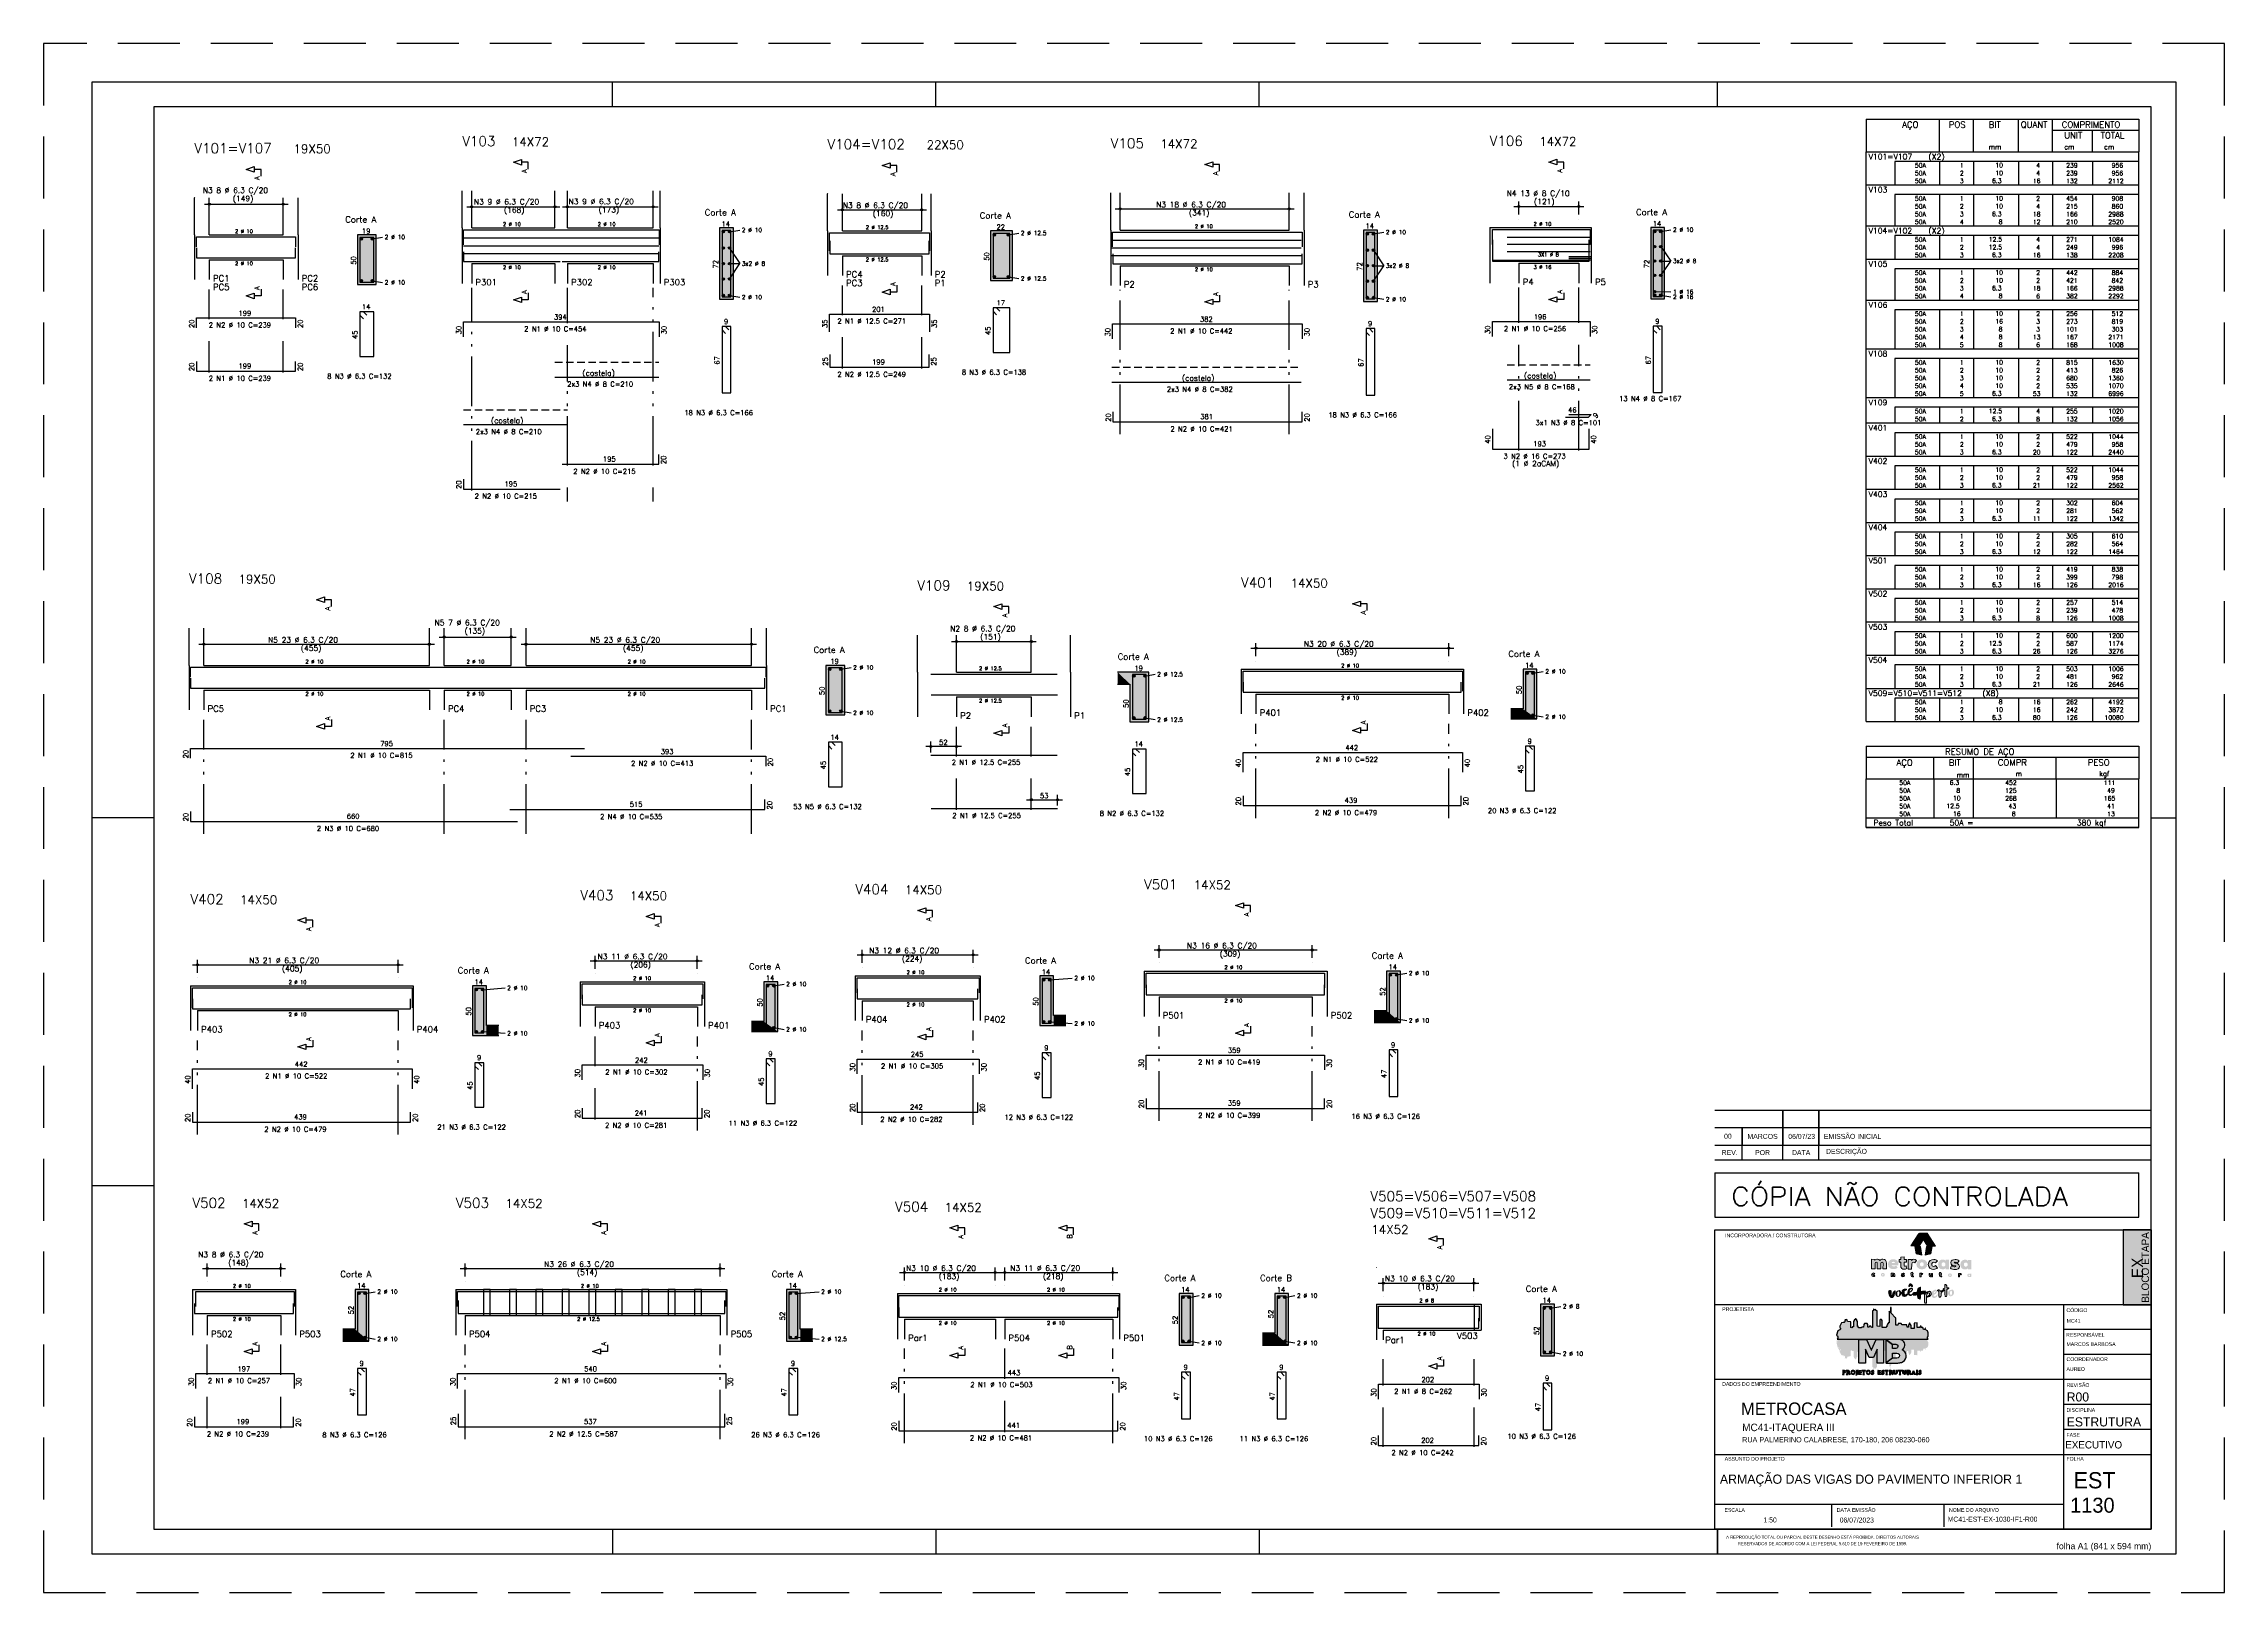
# Model space of a CAD drawing. Extents: x -2 to 86, y -1.2 to 61.3.
import ezdxf
from ezdxf.enums import TextEntityAlignment as Align

# ---------------------------------------------------------------- set-up
doc = ezdxf.new("R2010")
doc.units = 0
doc.header["$MEASUREMENT"] = 0
for name, pattern in [('CENTER', [2, 1.25, -0.25, 0.25, -0.25]), ('ESTILO_TQS_0001', [0.45, 0.3, -0.15]), ('ESTILO_TQS_0004', [3.3, 2, -0.4, 0.05, -0.4, 0.05, -0.4]), ('HIDDEN', [0.375, 0.25, -0.125])]:
    doc.linetypes.add(name, pattern=pattern)
doc.layers.get('0').update_dxf_attribs({"linetype": 'CONTINUOUS'})
doc.layers.get('Defpoints').update_dxf_attribs({"linetype": 'CONTINUOUS'})
for name, color, linetype in [('_ARQUIVO', 7, 'CONTINUOUS'), ('ARQ-MAR', 2, 'CONTINUOUS'), ('ARQ_CAR', 7, 'CONTINUOUS'), ('ARQ_CAR-TXT', 7, 'CONTINUOUS'), ('ARQ_FOLHA', 7, 'CONTINUOUS'), ('ARQ_TXT-2', 2, 'CONTINUOUS'), ('ARQ_TXT-4', 4, 'CONTINUOUS'), ('ARQ_VISTA 0', 251, 'CONTINUOUS'), ('H7', 1, 'CONTINUOUS'), ('Layer 1', 7, 'CONTINUOUS'), ('PENA_01', 1, 'CONTINUOUS'), ('PENA_02', 2, 'CONTINUOUS'), ('PENA_03', 3, 'CONTINUOUS'), ('PENA_04', 4, 'CONTINUOUS'), ('PENA_05', 5, 'CONTINUOUS'), ('PENA_06', 6, 'CONTINUOUS'), ('PENA_10', 253, 'CONTINUOUS'), ('PSG-NV1-HTC-251', 251, 'CONTINUOUS'), ('PSG-NV2-FLH-SELO', 1, 'CONTINUOUS'), ('ver', 20, 'CONTINUOUS')]:
    doc.layers.add(name, color=color, linetype=linetype)
doc.styles.add('01-MILLEU', font='GOTHIC.TTF')
doc.styles.add('CARIMBO', font='romans.shx', dxfattribs={"height": 30})
doc.styles.add('R300', font='SIMPLEX.SHX', dxfattribs={"width": 1.1, "height": 5.5})
doc.styles.get("Standard").update_dxf_attribs({"font": 'ROMANS.SHX'})
doc.styles.add('TQS_ARIAL', font='arial.ttf')

# ---------------------------------------------------------------- blocks, each defined once
blk = doc.blocks.new('FOLHA A1 - 841 X 594')
at = {"layer": 'ARQ_FOLHA', "color": 1}
for p, q in [((-631, 584), (-631, 594)), ((-500.5, 584), (-500.5, 594)), ((-370, 584), (-370, 594)), ((-185, 584), (-185, 594)), ((-816, 297), (-841, 297)), ((-10, 297), (0, 297)), ((-816, 148.5), (-841, 148.5)), ((-631, 10), (-631, 0)), ((-500.5, 10), (-500.5, 0)), ((-370, 10), (-370, 0)), ((-185, 10), (-185, 0.5)), ((-185, 0.5), (-185, 10)), ((-185, 9.5), (-185, 0)), ((-185, 9.5), (-185, 0)), ((-185, 0), (-185, 9.5))]:
    blk.add_line(p, q, dxfattribs=at)
for points in [[(-841, 0), (0, 0), (0, 594), (-841, 594)], [(-816, 10), (-10, 10), (-10, 584), (-816, 584)]]:
    blk.add_lwpolyline(points, close=True, dxfattribs=at)
at = {"layer": 'Defpoints', "color": 8, "linetype": 'HIDDEN', "ltscale": 100}
blk.add_lwpolyline([(-860.5, 609.5), (-860.5, -15.5), (19.5, -15.5), (19.5, 609.5)], close=True, dxfattribs=at)
at = {"layer": 'ARQ_FOLHA', "insert": (-10, 4.42), "char_height": 2.5, "width": 84.157, "attachment_point": 3, "style": 'TQS_ARIAL'}
blk.add_mtext('\\pxt3;folha A1 (841 x 594 mm)', dxfattribs=at)
at = {"layer": 'PSG-NV1-HTC-251', "insert": (-185, 10), "char_height": 1.25, "width": 84.6052, "attachment_point": 1, "line_spacing_factor": 1.25, "style": 'CARIMBO'}
blk.add_mtext('\\pxqc;{\\fArial Narrow|b0|i0|c0|p34;\\PA REPRODUÇÃO TOTAL OU PARCIAL DESTE DESENHO ESTÁ PROIBIDA. DIREITOS AUTORAIS \\PRESERVADOS DE ACORDO COM A LEI FEDERAL 9.610 DE 19 FEVEREIRO DE 1998.}', dxfattribs=at)
blk = doc.blocks.new('*U23')
blk.add_blockref('FOLHA A1 - 841 X 594', (0, 0))
blk = doc.blocks.new('*U26')
at = {"layer": 'ARQ_CAR-TXT', "true_color": 0x58ba48}
h = blk.add_hatch(color=85, dxfattribs=at)
h.dxf.hatch_style = 1
h.paths.add_polyline_path([(-11.28, 0), (0, 0), (0, 30), (-11.28, 30)])
at = {"layer": 'ARQ_CAR', "color": 5}
blk.add_lwpolyline([(-11.28, 0), (0, 0), (0, 30), (-11.28, 30)], close=True, dxfattribs=at)
at = {"layer": 'ARQ_CAR-TXT', "color": 4, "style": '01-MILLEU'}
blk.add_text('EX', height=4.614, rotation=90, dxfattribs=at).set_placement((-3.26, 10.64))
at = {"layer": 'ARQ_TXT-2', "style": '01-MILLEU'}
blk.add_text('EXECUTIVO', height=2.95, dxfattribs=at).set_placement((-34.5, -57.63))
blk = doc.blocks.new('METROCASA')
at = {"layer": 'Layer 1', "true_color": 0xed1c24}
h = blk.add_hatch(color=240, dxfattribs=at)
h.dxf.hatch_style = 2
h.paths.add_polyline_path([(-1.29, 0.86), (-1.02, -0.59), (0.13, -0.85), (-0.13, 0.85)])
h.paths.add_polyline_path([(2.84, 0.94), (1.22, 3.51), (-0.37, 3.52), (1.27, 0.94)])
h.paths.add_polyline_path([(-2.08, 0.96), (-0.44, 0.95), (0.36, 2.19), (-0.45, 3.48)])
h.paths.add_polyline_path([(0.77, -0.85), (1.92, -0.6), (2.21, 0.84), (1.05, 0.84)])
at = {"layer": 'Layer 1', "true_color": 0x404041}
h = blk.add_hatch(color=250, dxfattribs=at)
h.dxf.hatch_style = 2
edge = h.paths.add_edge_path()
edge.add_spline(control_points=[(-3.66, -4.74), (-3.71, -4.74), (-3.72, -4.72), (-3.72, -4.71), (-3.72, -4.68), (-3.69, -4.68), (-3.66, -4.68), (-3.6, -4.68), (-3.52, -4.7), (-3.48, -4.72), (-3.48, -4.72), (-3.38, -4.57), (-3.38, -4.57), (-3.44, -4.52), (-3.54, -4.48), (-3.65, -4.48), (-3.81, -4.48), (-3.97, -4.54), (-3.97, -4.71), (-3.97, -4.87), (-3.81, -4.92), (-3.68, -4.93), (-3.63, -4.93), (-3.61, -4.94), (-3.61, -4.97), (-3.61, -4.99), (-3.63, -5), (-3.68, -5), (-3.73, -5), (-3.81, -4.99), (-3.92, -4.92), (-3.92, -4.92), (-4, -5.11), (-4, -5.11), (-3.92, -5.16), (-3.79, -5.2), (-3.67, -5.2), (-3.51, -5.2), (-3.36, -5.14), (-3.35, -4.97), (-3.35, -4.79), (-3.52, -4.75), (-3.66, -4.74)], knot_values=[0, 0, 0, 0, 1, 1, 1, 2, 2, 2, 3, 3, 3, 4, 4, 4, 5, 5, 5, 6, 6, 6, 7, 7, 7, 8, 8, 8, 9, 9, 9, 10, 10, 10, 11, 11, 11, 12, 12, 12, 13, 13, 13, 14, 14, 14, 14], degree=3, periodic=0)
edge = h.paths.add_edge_path()
edge.add_spline(control_points=[(-5.55, -4.47), (-5.62, -4.47), (-5.7, -4.5), (-5.76, -4.56), (-5.76, -4.56), (-5.77, -4.49), (-5.77, -4.49), (-5.77, -4.49), (-6, -4.49), (-6, -4.49), (-6, -4.49), (-6, -5.17), (-6, -5.17), (-6, -5.17), (-5.75, -5.17), (-5.75, -5.17), (-5.75, -5.17), (-5.75, -4.81), (-5.75, -4.81), (-5.75, -4.72), (-5.69, -4.68), (-5.63, -4.68), (-5.58, -4.68), (-5.54, -4.71), (-5.54, -4.79), (-5.54, -4.79), (-5.54, -5.17), (-5.54, -5.17), (-5.54, -5.17), (-5.29, -5.17), (-5.29, -5.17), (-5.29, -5.17), (-5.28, -4.79), (-5.28, -4.79), (-5.28, -4.55), (-5.4, -4.48), (-5.55, -4.47)], knot_values=[0, 0, 0, 0, 1, 1, 1, 2, 2, 2, 3, 3, 3, 4, 4, 4, 5, 5, 5, 6, 6, 6, 7, 7, 7, 8, 8, 8, 9, 9, 9, 10, 10, 10, 11, 11, 11, 12, 12, 12, 12], degree=3, periodic=0)
edge = h.paths.add_edge_path()
edge.add_spline(control_points=[(-7.69, -4.46), (-7.89, -4.46), (-8.08, -4.57), (-8.08, -4.82), (-8.08, -5.06), (-7.89, -5.17), (-7.69, -5.17), (-7.5, -5.18), (-7.3, -5.07), (-7.3, -4.82), (-7.3, -4.57), (-7.49, -4.47), (-7.69, -4.46)], knot_values=[0, 0, 0, 0, 1, 1, 1, 2, 2, 2, 3, 3, 3, 4, 4, 4, 4], degree=3, periodic=0)
edge = h.paths.add_edge_path()
edge.add_spline(control_points=[(-7.69, -4.97), (-7.78, -4.97), (-7.83, -4.9), (-7.83, -4.82), (-7.83, -4.74), (-7.78, -4.67), (-7.69, -4.67), (-7.6, -4.67), (-7.55, -4.74), (-7.55, -4.82), (-7.55, -4.9), (-7.61, -4.97), (-7.69, -4.97)], knot_values=[0, 0, 0, 0, 1, 1, 1, 2, 2, 2, 3, 3, 3, 4, 4, 4, 4], degree=3, periodic=0)
edge = h.paths.add_edge_path()
edge.add_spline(control_points=[(-9.57, -4.95), (-9.67, -4.95), (-9.72, -4.88), (-9.72, -4.81), (-9.72, -4.73), (-9.67, -4.66), (-9.57, -4.66), (-9.53, -4.66), (-9.49, -4.67), (-9.46, -4.71), (-9.46, -4.71), (-9.32, -4.56), (-9.32, -4.56), (-9.39, -4.49), (-9.49, -4.45), (-9.59, -4.45), (-9.78, -4.45), (-9.97, -4.56), (-9.97, -4.81), (-9.97, -5.06), (-9.78, -5.16), (-9.59, -5.16), (-9.48, -5.16), (-9.39, -5.12), (-9.3, -5.05), (-9.3, -5.05), (-9.45, -4.9), (-9.45, -4.9), (-9.48, -4.93), (-9.53, -4.95), (-9.57, -4.95)], knot_values=[0, 0, 0, 0, 1, 1, 1, 2, 2, 2, 3, 3, 3, 4, 4, 4, 5, 5, 5, 6, 6, 6, 7, 7, 7, 8, 8, 8, 9, 9, 9, 10, 10, 10, 10], degree=3, periodic=0)
edge = h.paths.add_edge_path()
edge.add_spline(control_points=[(-1.68, -5), (-1.72, -5), (-1.74, -4.98), (-1.74, -4.93), (-1.74, -4.93), (-1.74, -4.71), (-1.74, -4.71), (-1.74, -4.71), (-1.59, -4.71), (-1.59, -4.71), (-1.59, -4.71), (-1.59, -4.52), (-1.59, -4.52), (-1.59, -4.52), (-1.74, -4.52), (-1.74, -4.52), (-1.74, -4.52), (-1.74, -4.32), (-1.74, -4.32), (-1.74, -4.32), (-1.99, -4.34), (-1.99, -4.34), (-1.99, -4.34), (-1.99, -4.51), (-1.99, -4.51), (-1.99, -4.51), (-2.1, -4.51), (-2.1, -4.51), (-2.1, -4.51), (-2.1, -4.71), (-2.1, -4.71), (-2.1, -4.71), (-1.99, -4.71), (-1.99, -4.71), (-1.99, -4.71), (-1.99, -4.93), (-1.99, -4.93), (-2, -5.14), (-1.88, -5.21), (-1.74, -5.21), (-1.67, -5.21), (-1.61, -5.19), (-1.55, -5.16), (-1.55, -5.16), (-1.6, -4.97), (-1.6, -4.97), (-1.62, -4.99), (-1.65, -5), (-1.68, -5)], knot_values=[0, 0, 0, 0, 1, 1, 1, 2, 2, 2, 3, 3, 3, 4, 4, 4, 5, 5, 5, 6, 6, 6, 7, 7, 7, 8, 8, 8, 9, 9, 9, 10, 10, 10, 11, 11, 11, 12, 12, 12, 13, 13, 13, 14, 14, 14, 15, 15, 15, 16, 16, 16, 16], degree=3, periodic=0)
edge = h.paths.add_edge_path()
edge.add_spline(control_points=[(9.78, -4.57), (9.78, -4.57), (9.77, -4.65), (9.77, -4.65), (9.73, -4.59), (9.66, -4.56), (9.57, -4.56), (9.37, -4.56), (9.24, -4.71), (9.24, -4.91), (9.24, -5.11), (9.35, -5.25), (9.55, -5.26), (9.62, -5.27), (9.71, -5.24), (9.77, -5.18), (9.77, -5.18), (9.78, -5.25), (9.78, -5.25), (9.78, -5.25), (10.01, -5.25), (10.01, -5.25), (10.01, -5.25), (10.02, -4.57), (10.02, -4.57), (10.02, -4.57), (9.78, -4.57), (9.78, -4.57)], knot_values=[0, 0, 0, 0, 1, 1, 1, 2, 2, 2, 3, 3, 3, 4, 4, 4, 5, 5, 5, 6, 6, 6, 7, 7, 7, 8, 8, 8, 9, 9, 9, 9], degree=3, periodic=0)
edge = h.paths.add_edge_path()
edge.add_spline(control_points=[(9.62, -5.06), (9.55, -5.06), (9.49, -5), (9.49, -4.91), (9.49, -4.82), (9.55, -4.76), (9.62, -4.76), (9.71, -4.76), (9.76, -4.82), (9.76, -4.91), (9.76, -4.99), (9.71, -5.06), (9.62, -5.06)], knot_values=[0, 0, 0, 0, 1, 1, 1, 2, 2, 2, 3, 3, 3, 4, 4, 4, 4], degree=3, periodic=0)
edge = h.paths.add_edge_path()
edge.add_spline(control_points=[(7.69, -4.64), (7.69, -4.64), (7.68, -4.56), (7.68, -4.56), (7.68, -4.56), (7.45, -4.56), (7.45, -4.56), (7.45, -4.56), (7.45, -5.24), (7.45, -5.24), (7.45, -5.24), (7.7, -5.24), (7.7, -5.24), (7.7, -5.24), (7.7, -4.89), (7.7, -4.89), (7.7, -4.8), (7.76, -4.76), (7.82, -4.76), (7.86, -4.76), (7.89, -4.77), (7.93, -4.8), (7.93, -4.8), (8.04, -4.62), (8.04, -4.62), (7.99, -4.57), (7.93, -4.55), (7.86, -4.55), (7.79, -4.55), (7.73, -4.57), (7.69, -4.64)], knot_values=[0, 0, 0, 0, 1, 1, 1, 2, 2, 2, 3, 3, 3, 4, 4, 4, 5, 5, 5, 6, 6, 6, 7, 7, 7, 8, 8, 8, 9, 9, 9, 10, 10, 10, 10], degree=3, periodic=0)
edge = h.paths.add_edge_path()
edge.add_spline(control_points=[(5.76, -4.54), (5.56, -4.54), (5.37, -4.64), (5.37, -4.89), (5.37, -5.14), (5.56, -5.24), (5.75, -5.25), (5.95, -5.25), (6.14, -5.14), (6.14, -4.89), (6.15, -4.65), (5.96, -4.54), (5.76, -4.54)], knot_values=[0, 0, 0, 0, 1, 1, 1, 2, 2, 2, 3, 3, 3, 4, 4, 4, 4], degree=3, periodic=0)
edge = h.paths.add_edge_path()
edge.add_spline(control_points=[(5.76, -5.04), (5.67, -5.04), (5.62, -4.97), (5.62, -4.89), (5.62, -4.81), (5.67, -4.74), (5.76, -4.74), (5.85, -4.74), (5.9, -4.81), (5.9, -4.89), (5.9, -4.97), (5.84, -5.04), (5.76, -5.04)], knot_values=[0, 0, 0, 0, 1, 1, 1, 2, 2, 2, 3, 3, 3, 4, 4, 4, 4], degree=3, periodic=0)
edge = h.paths.add_edge_path()
edge.add_spline(control_points=[(4, -5.03), (3.96, -5.03), (3.94, -5.01), (3.93, -4.96), (3.93, -4.96), (3.94, -4.74), (3.94, -4.74), (3.94, -4.74), (4.09, -4.74), (4.09, -4.74), (4.09, -4.74), (4.09, -4.55), (4.09, -4.55), (4.09, -4.55), (3.94, -4.55), (3.94, -4.55), (3.94, -4.55), (3.94, -4.35), (3.94, -4.35), (3.94, -4.35), (3.69, -4.38), (3.69, -4.38), (3.69, -4.38), (3.69, -4.54), (3.69, -4.54), (3.69, -4.54), (3.58, -4.54), (3.58, -4.54), (3.58, -4.54), (3.58, -4.74), (3.58, -4.74), (3.58, -4.74), (3.69, -4.74), (3.69, -4.74), (3.69, -4.74), (3.68, -4.96), (3.68, -4.96), (3.68, -5.17), (3.8, -5.24), (3.93, -5.24), (4, -5.24), (4.07, -5.22), (4.13, -5.19), (4.13, -5.19), (4.08, -5), (4.08, -5), (4.05, -5.02), (4.03, -5.03), (4, -5.03)], knot_values=[0, 0, 0, 0, 1, 1, 1, 2, 2, 2, 3, 3, 3, 4, 4, 4, 5, 5, 5, 6, 6, 6, 7, 7, 7, 8, 8, 8, 9, 9, 9, 10, 10, 10, 11, 11, 11, 12, 12, 12, 13, 13, 13, 14, 14, 14, 15, 15, 15, 16, 16, 16, 16], degree=3, periodic=0)
edge = h.paths.add_edge_path()
edge.add_spline(control_points=[(2.03, -4.89), (2.03, -4.98), (1.97, -5.02), (1.91, -5.02), (1.87, -5.02), (1.82, -4.99), (1.82, -4.9), (1.82, -4.9), (1.82, -4.53), (1.82, -4.53), (1.82, -4.53), (1.57, -4.53), (1.57, -4.53), (1.57, -4.53), (1.57, -4.9), (1.57, -4.9), (1.57, -5.15), (1.69, -5.22), (1.83, -5.22), (1.9, -5.23), (1.99, -5.2), (2.05, -5.14), (2.05, -5.14), (2.06, -5.21), (2.06, -5.21), (2.06, -5.21), (2.28, -5.21), (2.28, -5.21), (2.28, -5.21), (2.28, -4.53), (2.28, -4.53), (2.28, -4.53), (2.03, -4.53), (2.03, -4.53), (2.03, -4.53), (2.03, -4.89), (2.03, -4.89)], knot_values=[0, 0, 0, 0, 1, 1, 1, 2, 2, 2, 3, 3, 3, 4, 4, 4, 5, 5, 5, 6, 6, 6, 7, 7, 7, 8, 8, 8, 9, 9, 9, 10, 10, 10, 11, 11, 11, 12, 12, 12, 12], degree=3, periodic=0)
edge = h.paths.add_edge_path()
edge.add_spline(control_points=[(-0.02, -4.59), (-0.02, -4.59), (-0.04, -4.52), (-0.04, -4.52), (-0.04, -4.52), (-0.26, -4.52), (-0.26, -4.52), (-0.26, -4.52), (-0.27, -5.2), (-0.27, -5.2), (-0.27, -5.2), (-0.02, -5.2), (-0.02, -5.2), (-0.02, -5.2), (-0.01, -4.85), (-0.01, -4.85), (-0.01, -4.76), (0.04, -4.72), (0.1, -4.72), (0.15, -4.72), (0.18, -4.73), (0.22, -4.76), (0.22, -4.76), (0.32, -4.58), (0.32, -4.58), (0.28, -4.53), (0.21, -4.51), (0.14, -4.5), (0.08, -4.5), (0.01, -4.53), (-0.02, -4.59)], knot_values=[0, 0, 0, 0, 1, 1, 1, 2, 2, 2, 3, 3, 3, 4, 4, 4, 5, 5, 5, 6, 6, 6, 7, 7, 7, 8, 8, 8, 9, 9, 9, 10, 10, 10, 10], degree=3, periodic=0)
at = {"layer": 'Layer 1', "true_color": 0xed1c24}
h = blk.add_hatch(color=240, dxfattribs=at)
h.dxf.hatch_style = 2
edge = h.paths.add_edge_path()
edge.add_spline(control_points=[(-1.94, -1.96), (-1.94, -1.96), (-1.98, -1.76), (-1.98, -1.76), (-1.98, -1.76), (-2.62, -1.75), (-2.62, -1.75), (-2.62, -1.75), (-2.63, -3.66), (-2.63, -3.66), (-2.63, -3.66), (-1.92, -3.66), (-1.92, -3.66), (-1.92, -3.66), (-1.91, -2.67), (-1.91, -2.67), (-1.91, -2.42), (-1.76, -2.31), (-1.58, -2.31), (-1.46, -2.31), (-1.38, -2.34), (-1.26, -2.43), (-1.26, -2.43), (-0.98, -1.92), (-0.98, -1.92), (-1.1, -1.79), (-1.28, -1.71), (-1.48, -1.71), (-1.66, -1.71), (-1.84, -1.79), (-1.94, -1.96)], knot_values=[0, 0, 0, 0, 1, 1, 1, 2, 2, 2, 3, 3, 3, 4, 4, 4, 5, 5, 5, 6, 6, 6, 7, 7, 7, 8, 8, 8, 9, 9, 9, 10, 10, 10, 10], degree=3, periodic=0)
edge = h.paths.add_edge_path()
edge.add_spline(control_points=[(-5.6, -1.69), (-6.11, -1.69), (-6.66, -1.99), (-6.66, -2.69), (-6.67, -3.38), (-6.16, -3.68), (-5.56, -3.68), (-5.23, -3.68), (-4.92, -3.58), (-4.69, -3.37), (-4.69, -3.37), (-5.04, -2.98), (-5.04, -2.98), (-5.16, -3.07), (-5.32, -3.13), (-5.53, -3.13), (-5.68, -3.13), (-5.9, -3.06), (-5.95, -2.89), (-5.95, -2.89), (-4.62, -2.89), (-4.62, -2.89), (-4.45, -2.14), (-4.92, -1.69), (-5.6, -1.69)], knot_values=[0, 0, 0, 0, 1, 1, 1, 2, 2, 2, 3, 3, 3, 4, 4, 4, 5, 5, 5, 6, 6, 6, 7, 7, 7, 8, 8, 8, 8], degree=3, periodic=0)
edge = h.paths.add_edge_path()
edge.add_spline(control_points=[(-5.94, -2.43), (-5.89, -2.12), (-5.27, -2.13), (-5.25, -2.43), (-5.25, -2.43), (-5.94, -2.43), (-5.94, -2.43)], knot_values=[0, 0, 0, 0, 1, 1, 1, 2, 2, 2, 2], degree=3, periodic=0)
edge = h.paths.add_edge_path()
edge.add_spline(control_points=[(4.86, -2), (4.76, -1.84), (4.58, -1.75), (4.31, -1.75), (3.75, -1.74), (3.38, -2.17), (3.38, -2.74), (3.37, -3.29), (3.68, -3.69), (4.24, -3.73), (4.45, -3.74), (4.71, -3.67), (4.87, -3.49), (4.87, -3.49), (4.9, -3.7), (4.9, -3.7), (4.9, -3.7), (5.56, -3.7), (5.56, -3.7), (5.56, -3.7), (5.57, -1.8), (5.57, -1.8), (5.57, -1.8), (4.9, -1.79), (4.9, -1.79), (4.9, -1.79), (4.86, -2), (4.86, -2)], knot_values=[0, 0, 0, 0, 1, 1, 1, 2, 2, 2, 3, 3, 3, 4, 4, 4, 5, 5, 5, 6, 6, 6, 7, 7, 7, 8, 8, 8, 9, 9, 9, 9], degree=3, periodic=0)
edge = h.paths.add_edge_path()
edge.add_spline(control_points=[(4.46, -3.16), (4.25, -3.16), (4.08, -3.01), (4.08, -2.74), (4.08, -2.47), (4.25, -2.32), (4.47, -2.32), (4.72, -2.32), (4.86, -2.49), (4.86, -2.74), (4.86, -2.97), (4.7, -3.16), (4.46, -3.16)], knot_values=[0, 0, 0, 0, 1, 1, 1, 2, 2, 2, 3, 3, 3, 4, 4, 4, 4], degree=3, periodic=0)
edge = h.paths.add_edge_path()
edge.add_spline(control_points=[(-7.68, -1.68), (-7.94, -1.68), (-8.15, -1.76), (-8.31, -1.95), (-8.4, -1.77), (-8.59, -1.69), (-8.78, -1.68), (-8.98, -1.68), (-9.19, -1.76), (-9.31, -1.92), (-9.31, -1.92), (-9.36, -1.72), (-9.36, -1.72), (-9.36, -1.72), (-9.95, -1.71), (-9.95, -1.71), (-9.95, -1.71), (-9.96, -3.62), (-9.96, -3.62), (-9.96, -3.62), (-9.26, -3.62), (-9.26, -3.62), (-9.26, -3.62), (-9.25, -2.58), (-9.25, -2.58), (-9.25, -2.37), (-9.12, -2.27), (-9, -2.27), (-8.87, -2.27), (-8.8, -2.35), (-8.8, -2.57), (-8.8, -2.57), (-8.81, -3.62), (-8.81, -3.62), (-8.81, -3.62), (-8.11, -3.63), (-8.11, -3.63), (-8.11, -3.63), (-8.1, -2.58), (-8.1, -2.58), (-8.1, -2.37), (-7.98, -2.29), (-7.86, -2.29), (-7.75, -2.29), (-7.66, -2.37), (-7.66, -2.57), (-7.66, -2.57), (-7.67, -3.63), (-7.67, -3.63), (-7.67, -3.63), (-6.96, -3.63), (-6.96, -3.63), (-6.96, -3.63), (-6.95, -2.57), (-6.95, -2.57), (-6.95, -1.94), (-7.26, -1.68), (-7.68, -1.68)], knot_values=[0, 0, 0, 0, 1, 1, 1, 2, 2, 2, 3, 3, 3, 4, 4, 4, 5, 5, 5, 6, 6, 6, 7, 7, 7, 8, 8, 8, 9, 9, 9, 10, 10, 10, 11, 11, 11, 12, 12, 12, 13, 13, 13, 14, 14, 14, 15, 15, 15, 16, 16, 16, 17, 17, 17, 18, 18, 18, 19, 19, 19, 19], degree=3, periodic=0)
edge = h.paths.add_edge_path()
edge.add_spline(control_points=[(-3.23, -3.11), (-3.34, -3.11), (-3.41, -3.06), (-3.42, -2.93), (-3.42, -2.93), (-3.41, -2.3), (-3.41, -2.3), (-3.41, -2.3), (-2.98, -2.3), (-2.98, -2.3), (-2.98, -2.3), (-2.98, -1.76), (-2.98, -1.76), (-2.98, -1.76), (-3.41, -1.76), (-3.41, -1.76), (-3.41, -1.76), (-3.4, -1.21), (-3.4, -1.21), (-3.4, -1.21), (-4.11, -1.28), (-4.11, -1.28), (-4.11, -1.28), (-4.11, -1.76), (-4.11, -1.76), (-4.11, -1.76), (-4.42, -1.75), (-4.42, -1.75), (-4.42, -1.75), (-4.42, -2.3), (-4.42, -2.3), (-4.42, -2.3), (-4.11, -2.3), (-4.11, -2.3), (-4.11, -2.3), (-4.12, -2.92), (-4.12, -2.92), (-4.13, -3.52), (-3.79, -3.69), (-3.42, -3.7), (-3.22, -3.7), (-3.03, -3.66), (-2.87, -3.57), (-2.87, -3.57), (-3.02, -3.05), (-3.02, -3.05), (-3.08, -3.09), (-3.16, -3.11), (-3.23, -3.11)], knot_values=[0, 0, 0, 0, 1, 1, 1, 2, 2, 2, 3, 3, 3, 4, 4, 4, 5, 5, 5, 6, 6, 6, 7, 7, 7, 8, 8, 8, 9, 9, 9, 10, 10, 10, 11, 11, 11, 12, 12, 12, 13, 13, 13, 14, 14, 14, 15, 15, 15, 16, 16, 16, 16], degree=3, periodic=0)
edge = h.paths.add_edge_path()
edge.add_spline(control_points=[(2.53, -3.13), (2.26, -3.13), (2.12, -2.94), (2.12, -2.74), (2.12, -2.5), (2.27, -2.3), (2.54, -2.3), (2.66, -2.3), (2.77, -2.35), (2.86, -2.44), (2.86, -2.44), (3.24, -2.04), (3.24, -2.04), (3.04, -1.84), (2.77, -1.74), (2.5, -1.74), (1.96, -1.73), (1.43, -2.04), (1.42, -2.73), (1.42, -3.44), (1.94, -3.72), (2.5, -3.72), (2.78, -3.72), (3.06, -3.6), (3.28, -3.4), (3.28, -3.4), (2.88, -2.98), (2.88, -2.98), (2.79, -3.08), (2.66, -3.13), (2.53, -3.13)], knot_values=[0, 0, 0, 0, 1, 1, 1, 2, 2, 2, 3, 3, 3, 4, 4, 4, 5, 5, 5, 6, 6, 6, 7, 7, 7, 8, 8, 8, 9, 9, 9, 10, 10, 10, 10], degree=3, periodic=0)
edge = h.paths.add_edge_path()
edge.add_spline(control_points=[(9.37, -1.82), (9.37, -1.82), (9.33, -2.02), (9.33, -2.02), (9.23, -1.87), (9.04, -1.77), (8.77, -1.77), (8.22, -1.77), (7.85, -2.2), (7.84, -2.76), (7.84, -3.31), (8.15, -3.71), (8.71, -3.75), (8.92, -3.76), (9.17, -3.7), (9.34, -3.51), (9.34, -3.51), (9.37, -3.72), (9.37, -3.72), (9.37, -3.72), (10.02, -3.72), (10.02, -3.72), (10.02, -3.72), (10.03, -1.82), (10.03, -1.82), (10.03, -1.82), (9.37, -1.82), (9.37, -1.82)], knot_values=[0, 0, 0, 0, 1, 1, 1, 2, 2, 2, 3, 3, 3, 4, 4, 4, 5, 5, 5, 6, 6, 6, 7, 7, 7, 8, 8, 8, 9, 9, 9, 9], degree=3, periodic=0)
edge = h.paths.add_edge_path()
edge.add_spline(control_points=[(8.93, -3.18), (8.71, -3.18), (8.55, -3.03), (8.55, -2.76), (8.55, -2.5), (8.72, -2.34), (8.93, -2.35), (9.18, -2.35), (9.32, -2.51), (9.32, -2.77), (9.32, -2.99), (9.17, -3.18), (8.93, -3.18)], knot_values=[0, 0, 0, 0, 1, 1, 1, 2, 2, 2, 3, 3, 3, 4, 4, 4, 4], degree=3, periodic=0)
edge = h.paths.add_edge_path()
edge.add_spline(control_points=[(6.78, -2.48), (6.66, -2.48), (6.63, -2.42), (6.63, -2.39), (6.63, -2.32), (6.7, -2.29), (6.8, -2.3), (6.96, -2.29), (7.18, -2.35), (7.28, -2.41), (7.28, -2.41), (7.58, -1.99), (7.58, -1.99), (7.4, -1.85), (7.12, -1.76), (6.81, -1.76), (6.36, -1.75), (5.93, -1.92), (5.93, -2.38), (5.92, -2.84), (6.37, -2.99), (6.74, -3), (6.88, -3.02), (6.94, -3.05), (6.94, -3.11), (6.94, -3.17), (6.87, -3.2), (6.75, -3.2), (6.59, -3.19), (6.36, -3.18), (6.07, -2.98), (6.07, -2.98), (5.84, -3.5), (5.84, -3.5), (6.05, -3.66), (6.43, -3.75), (6.76, -3.76), (7.22, -3.76), (7.65, -3.58), (7.65, -3.11), (7.65, -2.61), (7.17, -2.49), (6.78, -2.48)], knot_values=[0, 0, 0, 0, 1, 1, 1, 2, 2, 2, 3, 3, 3, 4, 4, 4, 5, 5, 5, 6, 6, 6, 7, 7, 7, 8, 8, 8, 9, 9, 9, 10, 10, 10, 11, 11, 11, 12, 12, 12, 13, 13, 13, 14, 14, 14, 14], degree=3, periodic=0)
edge = h.paths.add_edge_path()
edge.add_spline(control_points=[(0.13, -1.72), (-0.42, -1.72), (-0.95, -2.01), (-0.96, -2.72), (-0.96, -3.41), (-0.42, -3.71), (0.12, -3.72), (0.66, -3.72), (1.21, -3.42), (1.22, -2.73), (1.22, -2.03), (0.7, -1.73), (0.13, -1.72)], knot_values=[0, 0, 0, 0, 1, 1, 1, 2, 2, 2, 3, 3, 3, 4, 4, 4, 4], degree=3, periodic=0)
edge = h.paths.add_edge_path()
edge.add_spline(control_points=[(0.13, -3.13), (-0.12, -3.13), (-0.27, -2.94), (-0.26, -2.72), (-0.26, -2.5), (-0.12, -2.3), (0.13, -2.31), (0.38, -2.31), (0.52, -2.5), (0.52, -2.72), (0.52, -2.96), (0.37, -3.14), (0.13, -3.13)], knot_values=[0, 0, 0, 0, 1, 1, 1, 2, 2, 2, 3, 3, 3, 4, 4, 4, 4], degree=3, periodic=0)
at = {"layer": 'Layer 1', "true_color": 0x404041}
h = blk.add_hatch(color=250, dxfattribs=at)
h.dxf.hatch_style = 2
edge = h.paths.add_edge_path()
edge.add_spline(control_points=[(-2.43, -7.17), (-2.4, -7.16), (-2.38, -7.15), (-2.36, -7.14), (-2.33, -7.13), (-2.31, -7.11), (-2.3, -7.09), (-2.28, -7.07), (-2.26, -7.04), (-2.24, -7.01), (-2.22, -6.98), (-2.2, -6.95), (-2.17, -6.92), (-2.15, -6.93), (-2.11, -6.95), (-2.08, -6.98), (-2.05, -7.01), (-2.01, -7.04), (-1.98, -7.06), (-1.94, -7.09), (-1.9, -7.11), (-1.87, -7.13), (-1.84, -7.14), (-1.81, -7.14), (-1.78, -7.12), (-1.75, -7.1), (-1.75, -7.07), (-1.76, -7.02), (-1.78, -6.98), (-1.8, -6.94), (-1.84, -6.89), (-1.87, -6.84), (-1.91, -6.8), (-1.96, -6.76), (-2, -6.72), (-2.04, -6.69), (-2.07, -6.68), (-2.11, -6.66), (-2.15, -6.65), (-2.18, -6.64), (-2.21, -6.64), (-2.24, -6.64), (-2.26, -6.65), (-2.29, -6.66), (-2.31, -6.68), (-2.33, -6.71), (-2.35, -6.73), (-2.36, -6.77), (-2.38, -6.82), (-2.4, -6.84), (-2.41, -6.87), (-2.43, -6.91), (-2.44, -6.95), (-2.46, -6.99), (-2.47, -7.03), (-2.48, -7.07), (-2.48, -7.11), (-2.48, -7.14), (-2.47, -7.16), (-2.46, -7.18), (-2.43, -7.17)], knot_values=[0, 0, 0, 0, 1, 1, 1, 2, 2, 2, 3, 3, 3, 4, 4, 4, 5, 5, 5, 6, 6, 6, 7, 7, 7, 8, 8, 8, 9, 9, 9, 10, 10, 10, 11, 11, 11, 12, 12, 12, 13, 13, 13, 14, 14, 14, 15, 15, 15, 16, 16, 16, 17, 17, 17, 18, 18, 18, 19, 19, 19, 20, 20, 20, 20], degree=3, periodic=0)
edge = h.paths.add_edge_path()
edge.add_spline(control_points=[(-5.26, -8.04), (-5.28, -8.03), (-5.33, -8.05), (-5.4, -8.1), (-5.49, -8.17), (-5.55, -8.25), (-5.6, -8.35), (-5.65, -8.45), (-5.69, -8.55), (-5.71, -8.65), (-5.74, -8.76), (-5.76, -8.85), (-5.77, -8.93), (-5.78, -9.02), (-5.8, -9.07), (-5.81, -9.1), (-5.83, -9.13), (-5.85, -9.12), (-5.88, -9.08), (-5.91, -9.04), (-5.94, -8.98), (-5.97, -8.89), (-6, -8.8), (-6.02, -8.7), (-6.04, -8.57), (-6.05, -8.44), (-6.05, -8.3), (-6.03, -8.14), (-6.03, -8.11), (-6.04, -8.08), (-6.06, -8.06), (-6.09, -8.03), (-6.12, -8.01), (-6.16, -8), (-6.2, -7.98), (-6.25, -7.98), (-6.3, -7.98), (-6.35, -7.99), (-6.4, -8), (-6.45, -8.03), (-6.48, -8.05), (-6.5, -8.08), (-6.52, -8.13), (-6.53, -8.18), (-6.53, -8.24), (-6.53, -8.31), (-6.53, -8.38), (-6.52, -8.45), (-6.5, -8.52), (-6.49, -8.6), (-6.47, -8.67), (-6.45, -8.74), (-6.43, -8.81), (-6.41, -8.87), (-6.39, -8.93), (-6.36, -8.98), (-6.34, -9.03), (-6.32, -9.05), (-6.29, -9.1), (-6.26, -9.14), (-6.23, -9.18), (-6.19, -9.23), (-6.16, -9.27), (-6.11, -9.3), (-6.07, -9.34), (-6.02, -9.36), (-5.96, -9.37), (-5.9, -9.38), (-5.83, -9.38), (-5.75, -9.35), (-5.71, -9.34), (-5.67, -9.31), (-5.63, -9.25), (-5.58, -9.19), (-5.54, -9.12), (-5.51, -9.05), (-5.47, -8.98), (-5.44, -8.9), (-5.41, -8.82), (-5.38, -8.74), (-5.36, -8.67), (-5.34, -8.61), (-5.32, -8.53), (-5.29, -8.44), (-5.27, -8.36), (-5.25, -8.27), (-5.23, -8.2), (-5.23, -8.15), (-5.22, -8.09), (-5.23, -8.06), (-5.26, -8.04)], knot_values=[0, 0, 0, 0, 1, 1, 1, 2, 2, 2, 3, 3, 3, 4, 4, 4, 5, 5, 5, 6, 6, 6, 7, 7, 7, 8, 8, 8, 9, 9, 9, 10, 10, 10, 11, 11, 11, 12, 12, 12, 13, 13, 13, 14, 14, 14, 15, 15, 15, 16, 16, 16, 17, 17, 17, 18, 18, 18, 19, 19, 19, 20, 20, 20, 21, 21, 21, 22, 22, 22, 23, 23, 23, 24, 24, 24, 25, 25, 25, 26, 26, 26, 27, 27, 27, 28, 28, 28, 29, 29, 29, 30, 30, 30, 30], degree=3, periodic=0)
edge = h.paths.add_edge_path()
edge.add_spline(control_points=[(-1.57, -8.39), (-1.57, -8.35), (-1.58, -8.33), (-1.6, -8.33), (-1.62, -8.34), (-1.64, -8.36), (-1.66, -8.39), (-1.68, -8.43), (-1.71, -8.47), (-1.75, -8.52), (-1.78, -8.56), (-1.82, -8.61), (-1.87, -8.65), (-1.92, -8.7), (-1.99, -8.73), (-2.07, -8.75), (-2.11, -8.76), (-2.14, -8.76), (-2.17, -8.75), (-2.19, -8.74), (-2.22, -8.73), (-2.24, -8.72), (-2.26, -8.7), (-2.27, -8.68), (-2.28, -8.66), (-2.3, -8.64), (-2.31, -8.61), (-2.31, -8.59), (-2.33, -8.53), (-2.34, -8.45), (-2.33, -8.37), (-2.27, -8.37), (-2.2, -8.36), (-2.14, -8.33), (-2.08, -8.31), (-2.02, -8.28), (-1.96, -8.23), (-1.89, -8.19), (-1.83, -8.12), (-1.77, -8.03), (-1.71, -7.95), (-1.68, -7.87), (-1.66, -7.8), (-1.65, -7.72), (-1.65, -7.65), (-1.67, -7.59), (-1.69, -7.53), (-1.72, -7.48), (-1.77, -7.45), (-1.81, -7.41), (-1.87, -7.39), (-1.93, -7.39), (-2, -7.4), (-2.06, -7.41), (-2.13, -7.43), (-2.2, -7.44), (-2.26, -7.47), (-2.32, -7.5), (-2.38, -7.53), (-2.44, -7.57), (-2.49, -7.62), (-2.54, -7.67), (-2.58, -7.72), (-2.62, -7.78), (-2.66, -7.87), (-2.7, -7.94), (-2.72, -8.02), (-2.74, -8.1), (-2.75, -8.16), (-2.76, -8.22), (-2.77, -8.29), (-2.77, -8.36), (-2.76, -8.42), (-2.75, -8.52), (-2.72, -8.62), (-2.68, -8.71), (-2.65, -8.78), (-2.6, -8.86), (-2.54, -8.92), (-2.47, -8.99), (-2.39, -9.03), (-2.28, -9.05), (-2.17, -9.07), (-2.07, -9.07), (-1.98, -9.04), (-1.9, -9.01), (-1.83, -8.97), (-1.78, -8.91), (-1.72, -8.86), (-1.68, -8.8), (-1.64, -8.73), (-1.61, -8.66), (-1.59, -8.6), (-1.58, -8.54), (-1.57, -8.48), (-1.56, -8.43), (-1.57, -8.39)], knot_values=[0, 0, 0, 0, 1, 1, 1, 2, 2, 2, 3, 3, 3, 4, 4, 4, 5, 5, 5, 6, 6, 6, 7, 7, 7, 8, 8, 8, 9, 9, 9, 10, 10, 10, 11, 11, 11, 12, 12, 12, 13, 13, 13, 14, 14, 14, 15, 15, 15, 16, 16, 16, 17, 17, 17, 18, 18, 18, 19, 19, 19, 20, 20, 20, 21, 21, 21, 22, 22, 22, 23, 23, 23, 24, 24, 24, 25, 25, 25, 26, 26, 26, 27, 27, 27, 28, 28, 28, 29, 29, 29, 30, 30, 30, 31, 31, 31, 32, 32, 32, 32], degree=3, periodic=0)
edge = h.paths.add_edge_path()
edge.add_spline(control_points=[(-2.31, -8.07), (-2.31, -8.04), (-2.3, -8.01), (-2.29, -7.98), (-2.27, -7.95), (-2.25, -7.9), (-2.23, -7.85), (-2.2, -7.81), (-2.17, -7.77), (-2.14, -7.75), (-2.1, -7.72), (-2.07, -7.7), (-2.03, -7.69), (-1.99, -7.67), (-1.95, -7.66), (-1.91, -7.65), (-1.9, -7.67), (-1.91, -7.7), (-1.91, -7.72), (-1.92, -7.75), (-1.93, -7.78), (-1.94, -7.81), (-1.95, -7.85), (-1.97, -7.89), (-2.01, -7.94), (-2.04, -7.99), (-2.07, -8.02), (-2.11, -8.05), (-2.15, -8.07), (-2.18, -8.09), (-2.21, -8.1), (-2.25, -8.11), (-2.29, -8.12), (-2.32, -8.13), (-2.32, -8.11), (-2.32, -8.09), (-2.31, -8.07)], knot_values=[0, 0, 0, 0, 1, 1, 1, 2, 2, 2, 3, 3, 3, 4, 4, 4, 5, 5, 5, 6, 6, 6, 7, 7, 7, 8, 8, 8, 9, 9, 9, 10, 10, 10, 11, 11, 11, 12, 12, 12, 12], degree=3, periodic=0)
edge = h.paths.add_edge_path()
edge.add_spline(control_points=[(-4.11, -8.09), (-4.16, -8), (-4.24, -7.93), (-4.34, -7.88), (-4.36, -7.87), (-4.38, -7.87), (-4.39, -7.87), (-4.4, -7.88), (-4.41, -7.89), (-4.43, -7.9), (-4.45, -7.92), (-4.48, -7.93), (-4.52, -7.95), (-4.57, -7.97), (-4.64, -7.99), (-4.74, -8), (-4.84, -8.02), (-4.93, -8.06), (-5, -8.14), (-5.07, -8.21), (-5.12, -8.29), (-5.15, -8.39), (-5.18, -8.48), (-5.2, -8.59), (-5.19, -8.69), (-5.18, -8.8), (-5.16, -8.89), (-5.11, -8.98), (-5.06, -9.06), (-5, -9.13), (-4.91, -9.18), (-4.82, -9.23), (-4.72, -9.25), (-4.59, -9.24), (-4.49, -9.22), (-4.4, -9.19), (-4.32, -9.13), (-4.24, -9.07), (-4.18, -9), (-4.12, -8.92), (-4.07, -8.84), (-4.03, -8.75), (-4.01, -8.65), (-3.99, -8.55), (-3.99, -8.45), (-4, -8.36), (-4.02, -8.26), (-4.05, -8.17), (-4.11, -8.09)], knot_values=[0, 0, 0, 0, 1, 1, 1, 2, 2, 2, 3, 3, 3, 4, 4, 4, 5, 5, 5, 6, 6, 6, 7, 7, 7, 8, 8, 8, 9, 9, 9, 10, 10, 10, 11, 11, 11, 12, 12, 12, 13, 13, 13, 14, 14, 14, 15, 15, 15, 16, 16, 16, 16], degree=3, periodic=0)
edge = h.paths.add_edge_path()
edge.add_spline(control_points=[(-4.4, -8.7), (-4.42, -8.76), (-4.44, -8.82), (-4.46, -8.88), (-4.48, -8.94), (-4.51, -8.98), (-4.54, -9.02), (-4.57, -9.06), (-4.6, -9.08), (-4.63, -9.09), (-4.66, -9.1), (-4.68, -9.08), (-4.7, -9.05), (-4.73, -9.01), (-4.74, -8.96), (-4.76, -8.9), (-4.77, -8.84), (-4.77, -8.77), (-4.78, -8.7), (-4.78, -8.62), (-4.78, -8.55), (-4.78, -8.48), (-4.78, -8.41), (-4.77, -8.36), (-4.76, -8.3), (-4.75, -8.25), (-4.74, -8.22), (-4.73, -8.21), (-4.68, -8.16), (-4.64, -8.14), (-4.6, -8.14), (-4.55, -8.14), (-4.5, -8.17), (-4.44, -8.23), (-4.41, -8.25), (-4.4, -8.29), (-4.39, -8.34), (-4.37, -8.39), (-4.37, -8.44), (-4.37, -8.5), (-4.38, -8.57), (-4.39, -8.63), (-4.4, -8.7)], knot_values=[0, 0, 0, 0, 1, 1, 1, 2, 2, 2, 3, 3, 3, 4, 4, 4, 5, 5, 5, 6, 6, 6, 7, 7, 7, 8, 8, 8, 9, 9, 9, 10, 10, 10, 11, 11, 11, 12, 12, 12, 13, 13, 13, 14, 14, 14, 14], degree=3, periodic=0)
edge = h.paths.add_edge_path()
edge.add_spline(control_points=[(-2.78, -8.64), (-2.8, -8.64), (-2.82, -8.66), (-2.85, -8.69), (-2.88, -8.72), (-2.92, -8.74), (-2.96, -8.77), (-3, -8.79), (-3.05, -8.81), (-3.1, -8.82), (-3.15, -8.84), (-3.21, -8.83), (-3.28, -8.81), (-3.32, -8.8), (-3.36, -8.77), (-3.39, -8.72), (-3.41, -8.67), (-3.43, -8.6), (-3.44, -8.53), (-3.45, -8.46), (-3.45, -8.39), (-3.44, -8.31), (-3.43, -8.23), (-3.41, -8.15), (-3.39, -8.08), (-3.36, -8.01), (-3.32, -7.96), (-3.27, -7.93), (-3.23, -7.9), (-3.18, -7.88), (-3.13, -7.87), (-3.09, -7.86), (-3.05, -7.86), (-3.01, -7.86), (-2.98, -7.86), (-2.96, -7.86), (-2.95, -7.85), (-2.94, -7.83), (-2.95, -7.8), (-2.98, -7.76), (-3.02, -7.73), (-3.06, -7.7), (-3.12, -7.68), (-3.18, -7.67), (-3.25, -7.66), (-3.33, -7.67), (-3.41, -7.68), (-3.49, -7.72), (-3.58, -7.79), (-3.67, -7.86), (-3.74, -7.94), (-3.79, -8.03), (-3.84, -8.12), (-3.87, -8.21), (-3.89, -8.3), (-3.9, -8.39), (-3.9, -8.48), (-3.89, -8.57), (-3.88, -8.66), (-3.85, -8.74), (-3.82, -8.82), (-3.78, -8.89), (-3.73, -8.96), (-3.68, -9.01), (-3.62, -9.06), (-3.56, -9.1), (-3.49, -9.12), (-3.41, -9.14), (-3.34, -9.15), (-3.27, -9.14), (-3.21, -9.13), (-3.15, -9.11), (-3.09, -9.09), (-3.03, -9.06), (-2.98, -9.02), (-2.93, -8.98), (-2.89, -8.94), (-2.85, -8.9), (-2.82, -8.86), (-2.76, -8.78), (-2.73, -8.72), (-2.72, -8.68), (-2.72, -8.63), (-2.74, -8.62), (-2.78, -8.64)], knot_values=[0, 0, 0, 0, 1, 1, 1, 2, 2, 2, 3, 3, 3, 4, 4, 4, 5, 5, 5, 6, 6, 6, 7, 7, 7, 8, 8, 8, 9, 9, 9, 10, 10, 10, 11, 11, 11, 12, 12, 12, 13, 13, 13, 14, 14, 14, 15, 15, 15, 16, 16, 16, 17, 17, 17, 18, 18, 18, 19, 19, 19, 20, 20, 20, 21, 21, 21, 22, 22, 22, 23, 23, 23, 24, 24, 24, 25, 25, 25, 26, 26, 26, 27, 27, 27, 28, 28, 28, 28], degree=3, periodic=0)
at = {"layer": 'Layer 1', "true_color": 0x1b8e45}
h = blk.add_hatch(color=114, dxfattribs=at)
h.dxf.hatch_style = 2
edge = h.paths.add_edge_path()
edge.add_spline(control_points=[(0.79, -8.06), (0.59, -8.03), (-0.17, -8.19), (-0.17, -8.19), (-0.17, -8.19), (-0.11, -7.43), (-0.17, -7.33), (-0.22, -7.23), (-0.47, -7.45), (-0.61, -7.52), (-0.74, -7.59), (-0.74, -8.26), (-0.74, -8.26), (-0.74, -8.26), (-1.25, -8.38), (-1.45, -8.38), (-1.45, -8.43), (-1.45, -8.49), (-1.47, -8.56), (-1.48, -8.63), (-1.51, -8.7), (-1.54, -8.78), (-1.56, -8.82), (-1.58, -8.86), (-1.61, -8.89), (-1.61, -8.9), (-1.61, -8.9), (-1.6, -8.9), (-1.35, -8.97), (-0.75, -8.8), (-0.75, -8.8), (-0.75, -8.8), (-0.76, -9.13), (-0.67, -9.41), (-0.58, -9.69), (-0.21, -9.73), (-0.18, -9.61), (-0.15, -9.49), (-0.17, -8.73), (-0.17, -8.73), (-0.17, -8.73), (0.36, -8.62), (0.55, -8.6), (0.75, -8.58), (0.98, -8.09), (0.79, -8.06)], knot_values=[0, 0, 0, 0, 1, 1, 1, 2, 2, 2, 3, 3, 3, 4, 4, 4, 5, 5, 5, 6, 6, 6, 7, 7, 7, 8, 8, 8, 9, 9, 9, 10, 10, 10, 11, 11, 11, 12, 12, 12, 13, 13, 13, 14, 14, 14, 15, 15, 15, 15], degree=3, periodic=0)
at = {"layer": 'Layer 1', "true_color": 0x404041}
h = blk.add_hatch(color=250, dxfattribs=at)
h.dxf.hatch_style = 2
edge = h.paths.add_edge_path()
edge.add_spline(control_points=[(3.23, -8.73), (3.21, -8.72), (3.19, -8.73), (3.17, -8.77), (3.15, -8.81), (3.12, -8.85), (3.09, -8.9), (3.05, -8.95), (3.01, -9), (2.96, -9.05), (2.91, -9.1), (2.85, -9.13), (2.77, -9.15), (2.73, -9.16), (2.7, -9.16), (2.67, -9.16), (2.64, -9.15), (2.62, -9.14), (2.6, -9.13), (2.58, -9.11), (2.57, -9.09), (2.55, -9.07), (2.54, -9.05), (2.53, -9.03), (2.52, -9), (2.5, -8.94), (2.49, -8.87), (2.5, -8.79), (2.56, -8.79), (2.62, -8.77), (2.68, -8.74), (2.74, -8.72), (2.8, -8.68), (2.86, -8.64), (2.93, -8.59), (2.99, -8.52), (3.05, -8.43), (3.1, -8.35), (3.13, -8.27), (3.14, -8.2), (3.16, -8.12), (3.15, -8.05), (3.13, -7.99), (3.11, -7.94), (3.08, -7.89), (3.03, -7.85), (2.99, -7.82), (2.93, -7.8), (2.87, -7.81), (2.8, -7.81), (2.74, -7.82), (2.67, -7.84), (2.6, -7.86), (2.54, -7.89), (2.48, -7.92), (2.42, -7.96), (2.37, -8), (2.31, -8.05), (2.26, -8.09), (2.22, -8.15), (2.19, -8.21), (2.16, -8.27), (2.12, -8.34), (2.1, -8.42), (2.07, -8.5), (2.06, -8.58), (2.05, -8.66), (2.04, -8.75), (2.04, -8.83), (2.05, -8.92), (2.06, -9), (2.08, -9.08), (2.12, -9.15), (2.15, -9.23), (2.19, -9.29), (2.25, -9.34), (2.31, -9.39), (2.38, -9.43), (2.46, -9.44), (2.57, -9.47), (2.66, -9.47), (2.75, -9.44), (2.83, -9.42), (2.91, -9.38), (2.97, -9.33), (3.04, -9.28), (3.09, -9.22), (3.14, -9.16), (3.18, -9.09), (3.21, -9.02), (3.23, -8.96), (3.26, -8.9), (3.27, -8.85), (3.27, -8.81), (3.26, -8.76), (3.25, -8.74), (3.23, -8.73)], knot_values=[0, 0, 0, 0, 1, 1, 1, 2, 2, 2, 3, 3, 3, 4, 4, 4, 5, 5, 5, 6, 6, 6, 7, 7, 7, 8, 8, 8, 9, 9, 9, 10, 10, 10, 11, 11, 11, 12, 12, 12, 13, 13, 13, 14, 14, 14, 15, 15, 15, 16, 16, 16, 17, 17, 17, 18, 18, 18, 19, 19, 19, 20, 20, 20, 21, 21, 21, 22, 22, 22, 23, 23, 23, 24, 24, 24, 25, 25, 25, 26, 26, 26, 27, 27, 27, 28, 28, 28, 29, 29, 29, 30, 30, 30, 31, 31, 31, 32, 32, 32, 32], degree=3, periodic=0)
edge = h.paths.add_edge_path()
edge.add_spline(control_points=[(2.49, -8.48), (2.5, -8.45), (2.51, -8.43), (2.52, -8.39), (2.53, -8.35), (2.55, -8.31), (2.59, -8.27), (2.63, -8.21), (2.66, -8.16), (2.7, -8.13), (2.74, -8.1), (2.77, -8.08), (2.8, -8.07), (2.84, -8.06), (2.87, -8.05), (2.9, -8.06), (2.91, -8.08), (2.92, -8.11), (2.91, -8.14), (2.91, -8.16), (2.9, -8.19), (2.89, -8.23), (2.87, -8.27), (2.85, -8.3), (2.81, -8.34), (2.77, -8.39), (2.73, -8.42), (2.69, -8.45), (2.65, -8.47), (2.62, -8.49), (2.59, -8.51), (2.56, -8.52), (2.52, -8.53), (2.5, -8.54), (2.49, -8.53), (2.49, -8.5), (2.49, -8.48)], knot_values=[0, 0, 0, 0, 1, 1, 1, 2, 2, 2, 3, 3, 3, 4, 4, 4, 5, 5, 5, 6, 6, 6, 7, 7, 7, 8, 8, 8, 9, 9, 9, 10, 10, 10, 11, 11, 11, 12, 12, 12, 12], degree=3, periodic=0)
edge = h.paths.add_edge_path()
edge.add_spline(control_points=[(1.86, -8.24), (1.82, -8.2), (1.78, -8.18), (1.72, -8.16), (1.67, -8.14), (1.62, -8.13), (1.56, -8.13), (1.48, -8.13), (1.42, -8.15), (1.36, -8.18), (1.3, -8.22), (1.25, -8.26), (1.21, -8.3), (1.17, -8.34), (1.14, -8.38), (1.11, -8.42), (1.09, -8.46), (1.07, -8.48), (1.06, -8.5), (1.05, -8.51), (1.04, -8.51), (1.04, -8.48), (1.04, -8.46), (1.03, -8.43), (1.03, -8.39), (1.03, -8.35), (1.02, -8.31), (1.02, -8.27), (1.01, -8.26), (1.01, -8.25), (1.01, -8.24), (0.9, -8.44), (0.79, -8.63), (0.67, -8.81), (0.67, -8.82), (0.67, -8.83), (0.67, -8.84), (0.67, -8.98), (0.66, -9.12), (0.66, -9.26), (0.66, -9.4), (0.66, -9.54), (0.66, -9.67), (0.67, -9.81), (0.67, -9.93), (0.67, -10.04), (0.68, -10.15), (0.68, -10.24), (0.69, -10.31), (0.69, -10.38), (0.7, -10.42), (0.71, -10.43), (0.73, -10.45), (0.76, -10.47), (0.8, -10.49), (0.83, -10.51), (0.87, -10.52), (0.91, -10.53), (0.94, -10.53), (0.97, -10.52), (1, -10.51), (1.02, -10.49), (1.04, -10.46), (1.05, -10.41), (1.05, -10.38), (1.05, -10.33), (1.05, -10.25), (1.05, -10.17), (1.05, -10.07), (1.05, -9.96), (1.05, -9.86), (1.05, -9.74), (1.05, -9.62), (1.06, -9.49), (1.06, -9.38), (1.06, -9.26), (1.07, -9.14), (1.08, -9.04), (1.09, -8.94), (1.11, -8.84), (1.13, -8.77), (1.15, -8.71), (1.2, -8.59), (1.27, -8.5), (1.34, -8.46), (1.42, -8.41), (1.5, -8.42), (1.57, -8.48), (1.62, -8.51), (1.65, -8.55), (1.66, -8.6), (1.67, -8.65), (1.67, -8.7), (1.65, -8.75), (1.64, -8.8), (1.62, -8.85), (1.58, -8.9), (1.55, -8.94), (1.51, -8.98), (1.47, -9), (1.42, -9.03), (1.38, -9.05), (1.35, -9.07), (1.31, -9.09), (1.28, -9.11), (1.26, -9.12), (1.24, -9.13), (1.22, -9.15), (1.21, -9.16), (1.19, -9.17), (1.19, -9.19), (1.18, -9.21), (1.17, -9.24), (1.19, -9.26), (1.23, -9.27), (1.27, -9.27), (1.35, -9.25), (1.46, -9.22), (1.53, -9.2), (1.59, -9.17), (1.65, -9.14), (1.71, -9.11), (1.77, -9.06), (1.81, -9.02), (1.86, -8.97), (1.9, -8.91), (1.93, -8.84), (1.96, -8.77), (1.98, -8.7), (1.98, -8.61), (1.99, -8.53), (1.98, -8.46), (1.95, -8.4), (1.93, -8.33), (1.9, -8.28), (1.86, -8.24)], knot_values=[0, 0, 0, 0, 1, 1, 1, 2, 2, 2, 3, 3, 3, 4, 4, 4, 5, 5, 5, 6, 6, 6, 7, 7, 7, 8, 8, 8, 9, 9, 9, 10, 10, 10, 11, 11, 11, 12, 12, 12, 13, 13, 13, 14, 14, 14, 15, 15, 15, 16, 16, 16, 17, 17, 17, 18, 18, 18, 19, 19, 19, 20, 20, 20, 21, 21, 21, 22, 22, 22, 23, 23, 23, 24, 24, 24, 25, 25, 25, 26, 26, 26, 27, 27, 27, 28, 28, 28, 29, 29, 29, 30, 30, 30, 31, 31, 31, 32, 32, 32, 33, 33, 33, 34, 34, 34, 35, 35, 35, 36, 36, 36, 37, 37, 37, 38, 38, 38, 39, 39, 39, 40, 40, 40, 41, 41, 41, 42, 42, 42, 43, 43, 43, 44, 44, 44, 45, 45, 45, 45], degree=3, periodic=0)
edge = h.paths.add_edge_path()
edge.add_spline(control_points=[(6.57, -8.23), (6.55, -8.13), (6.51, -8.04), (6.46, -7.96), (6.41, -7.88), (6.33, -7.81), (6.23, -7.76), (6.2, -7.74), (6.19, -7.74), (6.18, -7.75), (6.17, -7.75), (6.16, -7.76), (6.14, -7.78), (6.12, -7.79), (6.09, -7.81), (6.05, -7.82), (6, -7.84), (5.93, -7.86), (5.84, -7.87), (5.73, -7.89), (5.64, -7.94), (5.57, -8.01), (5.5, -8.08), (5.45, -8.16), (5.42, -8.26), (5.39, -8.36), (5.38, -8.46), (5.38, -8.56), (5.39, -8.67), (5.42, -8.77), (5.46, -8.85), (5.51, -8.94), (5.57, -9), (5.66, -9.05), (5.75, -9.1), (5.85, -9.12), (5.98, -9.11), (6.08, -9.1), (6.17, -9.06), (6.25, -9), (6.33, -8.95), (6.39, -8.88), (6.44, -8.79), (6.5, -8.71), (6.53, -8.62), (6.56, -8.52), (6.58, -8.42), (6.58, -8.33), (6.57, -8.23)], knot_values=[0, 0, 0, 0, 1, 1, 1, 2, 2, 2, 3, 3, 3, 4, 4, 4, 5, 5, 5, 6, 6, 6, 7, 7, 7, 8, 8, 8, 9, 9, 9, 10, 10, 10, 11, 11, 11, 12, 12, 12, 13, 13, 13, 14, 14, 14, 15, 15, 15, 16, 16, 16, 16], degree=3, periodic=0)
edge = h.paths.add_edge_path()
edge.add_spline(control_points=[(6.17, -8.57), (6.15, -8.64), (6.13, -8.7), (6.11, -8.75), (6.09, -8.81), (6.06, -8.86), (6.03, -8.89), (6, -8.93), (5.97, -8.96), (5.94, -8.96), (5.91, -8.97), (5.89, -8.96), (5.87, -8.92), (5.84, -8.88), (5.83, -8.83), (5.82, -8.77), (5.8, -8.71), (5.8, -8.64), (5.79, -8.57), (5.79, -8.5), (5.79, -8.42), (5.79, -8.36), (5.8, -8.29), (5.8, -8.23), (5.81, -8.18), (5.82, -8.13), (5.83, -8.09), (5.84, -8.08), (5.89, -8.03), (5.93, -8.01), (5.97, -8.01), (6.02, -8.01), (6.07, -8.04), (6.13, -8.1), (6.15, -8.12), (6.17, -8.16), (6.18, -8.21), (6.19, -8.26), (6.2, -8.32), (6.19, -8.38), (6.19, -8.44), (6.18, -8.5), (6.17, -8.57)], knot_values=[0, 0, 0, 0, 1, 1, 1, 2, 2, 2, 3, 3, 3, 4, 4, 4, 5, 5, 5, 6, 6, 6, 7, 7, 7, 8, 8, 8, 9, 9, 9, 10, 10, 10, 11, 11, 11, 12, 12, 12, 13, 13, 13, 14, 14, 14, 14], degree=3, periodic=0)
edge = h.paths.add_edge_path()
edge.add_spline(control_points=[(5.46, -7.57), (5.5, -7.55), (5.52, -7.52), (5.52, -7.49), (5.52, -7.46), (5.5, -7.44), (5.46, -7.43), (5.42, -7.43), (5.38, -7.42), (5.33, -7.43), (5.27, -7.43), (5.2, -7.44), (5.13, -7.45), (5.13, -7.41), (5.13, -7.36), (5.12, -7.31), (5.12, -7.27), (5.12, -7.22), (5.12, -7.17), (5.12, -7.12), (5.11, -7.06), (5.11, -7.01), (5.11, -6.97), (5.09, -6.92), (5.05, -6.89), (5.02, -6.85), (4.98, -6.82), (4.93, -6.8), (4.89, -6.79), (4.85, -6.78), (4.81, -6.79), (4.77, -6.8), (4.75, -6.82), (4.74, -6.86), (4.73, -6.89), (4.73, -6.91), (4.73, -6.94), (4.72, -6.96), (4.72, -6.99), (4.72, -7.03), (4.72, -7.06), (4.72, -7.11), (4.72, -7.16), (4.73, -7.22), (4.73, -7.29), (4.73, -7.38), (4.73, -7.39), (4.73, -7.4), (4.72, -7.42), (4.72, -7.43), (4.72, -7.45), (4.72, -7.47), (4.72, -7.47), (4.72, -7.52), (4.72, -7.52), (4.65, -7.54), (4.6, -7.56), (4.55, -7.59), (4.5, -7.61), (4.46, -7.63), (4.43, -7.66), (4.39, -7.69), (4.38, -7.72), (4.39, -7.75), (4.4, -7.79), (4.42, -7.81), (4.46, -7.82), (4.49, -7.83), (4.53, -7.84), (4.58, -7.83), (4.63, -7.83), (4.68, -7.81), (4.74, -7.8), (4.74, -8.05), (4.74, -8.27), (4.75, -8.47), (4.75, -8.56), (4.75, -8.64), (4.76, -8.72), (4.76, -8.81), (4.76, -8.88), (4.77, -8.95), (4.78, -9.01), (4.79, -9.06), (4.8, -9.1), (4.81, -9.14), (4.82, -9.17), (4.83, -9.17), (4.86, -9.18), (4.89, -9.19), (4.92, -9.19), (4.95, -9.19), (4.98, -9.19), (5.01, -9.17), (5.03, -9.16), (5.06, -9.13), (5.08, -9.08), (5.11, -9.03), (5.12, -8.96), (5.14, -8.86), (5.14, -8.76), (5.15, -8.64), (5.15, -8.51), (5.15, -8.38), (5.15, -8.25), (5.15, -8.13), (5.15, -7.99), (5.14, -7.85), (5.14, -7.7), (5.21, -7.68), (5.27, -7.66), (5.33, -7.64), (5.38, -7.62), (5.42, -7.6), (5.46, -7.57)], knot_values=[0, 0, 0, 0, 1, 1, 1, 2, 2, 2, 3, 3, 3, 4, 4, 4, 5, 5, 5, 6, 6, 6, 7, 7, 7, 8, 8, 8, 9, 9, 9, 10, 10, 10, 11, 11, 11, 12, 12, 12, 13, 13, 13, 14, 14, 14, 15, 15, 15, 16, 16, 16, 17, 17, 17, 18, 18, 18, 19, 19, 19, 20, 20, 20, 21, 21, 21, 22, 22, 22, 23, 23, 23, 24, 24, 24, 25, 25, 25, 26, 26, 26, 27, 27, 27, 28, 28, 28, 29, 29, 29, 30, 30, 30, 31, 31, 31, 32, 32, 32, 33, 33, 33, 34, 34, 34, 35, 35, 35, 36, 36, 36, 37, 37, 37, 38, 38, 38, 38], degree=3, periodic=0)
edge = h.paths.add_edge_path()
edge.add_spline(control_points=[(4.51, -7.89), (4.44, -7.88), (4.37, -7.88), (4.3, -7.91), (4.23, -7.94), (4.17, -7.98), (4.11, -8.02), (4.05, -8.06), (3.98, -8.12), (3.92, -8.18), (3.91, -8.15), (3.9, -8.12), (3.88, -8.09), (3.86, -8.06), (3.84, -8.03), (3.81, -8), (3.78, -7.97), (3.74, -7.93), (3.7, -7.9), (3.65, -7.86), (3.59, -7.84), (3.53, -7.84), (3.48, -7.85), (3.43, -7.86), (3.38, -7.88), (3.33, -7.9), (3.3, -7.93), (3.27, -7.96), (3.24, -7.99), (3.23, -8.01), (3.24, -8.02), (3.25, -8.04), (3.26, -8.05), (3.27, -8.05), (3.28, -8.05), (3.3, -8.05), (3.31, -8.05), (3.33, -8.05), (3.35, -8.05), (3.37, -8.05), (3.39, -8.05), (3.41, -8.06), (3.43, -8.07), (3.46, -8.08), (3.48, -8.1), (3.5, -8.14), (3.51, -8.17), (3.52, -8.22), (3.53, -8.28), (3.54, -8.34), (3.54, -8.41), (3.54, -8.5), (3.54, -8.59), (3.54, -8.69), (3.53, -8.81), (3.53, -9), (3.55, -9.13), (3.59, -9.2), (3.63, -9.28), (3.69, -9.31), (3.77, -9.3), (3.84, -9.29), (3.9, -9.25), (3.94, -9.17), (3.98, -9.1), (4, -8.99), (4, -8.85), (4, -8.78), (4, -8.71), (4.01, -8.64), (4.02, -8.56), (4.03, -8.49), (4.06, -8.42), (4.08, -8.36), (4.11, -8.3), (4.16, -8.25), (4.21, -8.19), (4.27, -8.15), (4.34, -8.13), (4.38, -8.12), (4.42, -8.1), (4.44, -8.07), (4.47, -8.05), (4.5, -8.02), (4.51, -8), (4.53, -7.97), (4.54, -7.95), (4.54, -7.93), (4.54, -7.91), (4.53, -7.89), (4.51, -7.89)], knot_values=[0, 0, 0, 0, 1, 1, 1, 2, 2, 2, 3, 3, 3, 4, 4, 4, 5, 5, 5, 6, 6, 6, 7, 7, 7, 8, 8, 8, 9, 9, 9, 10, 10, 10, 11, 11, 11, 12, 12, 12, 13, 13, 13, 14, 14, 14, 15, 15, 15, 16, 16, 16, 17, 17, 17, 18, 18, 18, 19, 19, 19, 20, 20, 20, 21, 21, 21, 22, 22, 22, 23, 23, 23, 24, 24, 24, 25, 25, 25, 26, 26, 26, 27, 27, 27, 28, 28, 28, 29, 29, 29, 30, 30, 30, 30], degree=3, periodic=0)
at = {"layer": 'Layer 1', "lineweight": 0}
for points in [[(-2.08, 0.96), (-0.44, 0.95), (0.36, 2.19), (-0.45, 3.48), (-2.08, 0.96)], [(-1.29, 0.86), (-1.02, -0.59), (0.13, -0.85), (-0.13, 0.85), (-1.29, 0.86)], [(2.84, 0.94), (1.22, 3.51), (-0.37, 3.52), (1.27, 0.94), (2.84, 0.94)], [(0.77, -0.85), (1.92, -0.6), (2.21, 0.84), (1.05, 0.84), (0.77, -0.85)]]:
    blk.add_lwpolyline(points, dxfattribs=at)
for points, knots in [([(-7.68, -1.68), (-7.94, -1.68), (-8.15, -1.76), (-8.31, -1.95), (-8.4, -1.77), (-8.59, -1.69), (-8.78, -1.68), (-8.98, -1.68), (-9.19, -1.76), (-9.31, -1.92), (-9.31, -1.92), (-9.36, -1.72), (-9.36, -1.72), (-9.36, -1.72), (-9.95, -1.71), (-9.95, -1.71), (-9.95, -1.71), (-9.96, -3.62), (-9.96, -3.62), (-9.96, -3.62), (-9.26, -3.62), (-9.26, -3.62), (-9.26, -3.62), (-9.25, -2.58), (-9.25, -2.58), (-9.25, -2.37), (-9.12, -2.27), (-9, -2.27), (-8.87, -2.27), (-8.8, -2.35), (-8.8, -2.57), (-8.8, -2.57), (-8.81, -3.62), (-8.81, -3.62), (-8.81, -3.62), (-8.11, -3.63), (-8.11, -3.63), (-8.11, -3.63), (-8.1, -2.58), (-8.1, -2.58), (-8.1, -2.37), (-7.98, -2.29), (-7.86, -2.29), (-7.75, -2.29), (-7.66, -2.37), (-7.66, -2.57), (-7.66, -2.57), (-7.67, -3.63), (-7.67, -3.63), (-7.67, -3.63), (-6.96, -3.63), (-6.96, -3.63), (-6.96, -3.63), (-6.95, -2.57), (-6.95, -2.57), (-6.95, -1.94), (-7.26, -1.68), (-7.68, -1.68)], [0, 0, 0, 0, 1, 1, 1, 2, 2, 2, 3, 3, 3, 4, 4, 4, 5, 5, 5, 6, 6, 6, 7, 7, 7, 8, 8, 8, 9, 9, 9, 10, 10, 10, 11, 11, 11, 12, 12, 12, 13, 13, 13, 14, 14, 14, 15, 15, 15, 16, 16, 16, 17, 17, 17, 18, 18, 18, 19, 19, 19, 19]), ([(-3.23, -3.11), (-3.34, -3.11), (-3.41, -3.06), (-3.42, -2.93), (-3.42, -2.93), (-3.41, -2.3), (-3.41, -2.3), (-3.41, -2.3), (-2.98, -2.3), (-2.98, -2.3), (-2.98, -2.3), (-2.98, -1.76), (-2.98, -1.76), (-2.98, -1.76), (-3.41, -1.76), (-3.41, -1.76), (-3.41, -1.76), (-3.4, -1.21), (-3.4, -1.21), (-3.4, -1.21), (-4.11, -1.28), (-4.11, -1.28), (-4.11, -1.28), (-4.11, -1.76), (-4.11, -1.76), (-4.11, -1.76), (-4.42, -1.75), (-4.42, -1.75), (-4.42, -1.75), (-4.42, -2.3), (-4.42, -2.3), (-4.42, -2.3), (-4.11, -2.3), (-4.11, -2.3), (-4.11, -2.3), (-4.12, -2.92), (-4.12, -2.92), (-4.13, -3.52), (-3.79, -3.69), (-3.42, -3.7), (-3.22, -3.7), (-3.03, -3.66), (-2.87, -3.57), (-2.87, -3.57), (-3.02, -3.05), (-3.02, -3.05), (-3.08, -3.09), (-3.16, -3.11), (-3.23, -3.11)], [0, 0, 0, 0, 1, 1, 1, 2, 2, 2, 3, 3, 3, 4, 4, 4, 5, 5, 5, 6, 6, 6, 7, 7, 7, 8, 8, 8, 9, 9, 9, 10, 10, 10, 11, 11, 11, 12, 12, 12, 13, 13, 13, 14, 14, 14, 15, 15, 15, 16, 16, 16, 16]), ([(-1.94, -1.96), (-1.94, -1.96), (-1.98, -1.76), (-1.98, -1.76), (-1.98, -1.76), (-2.62, -1.75), (-2.62, -1.75), (-2.62, -1.75), (-2.63, -3.66), (-2.63, -3.66), (-2.63, -3.66), (-1.92, -3.66), (-1.92, -3.66), (-1.92, -3.66), (-1.91, -2.67), (-1.91, -2.67), (-1.91, -2.42), (-1.76, -2.31), (-1.58, -2.31), (-1.46, -2.31), (-1.38, -2.34), (-1.26, -2.43), (-1.26, -2.43), (-0.98, -1.92), (-0.98, -1.92), (-1.1, -1.79), (-1.28, -1.71), (-1.48, -1.71), (-1.66, -1.71), (-1.84, -1.79), (-1.94, -1.96)], [0, 0, 0, 0, 1, 1, 1, 2, 2, 2, 3, 3, 3, 4, 4, 4, 5, 5, 5, 6, 6, 6, 7, 7, 7, 8, 8, 8, 9, 9, 9, 10, 10, 10, 10]), ([(-1.68, -5), (-1.72, -5), (-1.74, -4.98), (-1.74, -4.93), (-1.74, -4.93), (-1.74, -4.71), (-1.74, -4.71), (-1.74, -4.71), (-1.59, -4.71), (-1.59, -4.71), (-1.59, -4.71), (-1.59, -4.52), (-1.59, -4.52), (-1.59, -4.52), (-1.74, -4.52), (-1.74, -4.52), (-1.74, -4.52), (-1.74, -4.32), (-1.74, -4.32), (-1.74, -4.32), (-1.99, -4.34), (-1.99, -4.34), (-1.99, -4.34), (-1.99, -4.51), (-1.99, -4.51), (-1.99, -4.51), (-2.1, -4.51), (-2.1, -4.51), (-2.1, -4.51), (-2.1, -4.71), (-2.1, -4.71), (-2.1, -4.71), (-1.99, -4.71), (-1.99, -4.71), (-1.99, -4.71), (-1.99, -4.93), (-1.99, -4.93), (-2, -5.14), (-1.88, -5.21), (-1.74, -5.21), (-1.67, -5.21), (-1.61, -5.19), (-1.55, -5.16), (-1.55, -5.16), (-1.6, -4.97), (-1.6, -4.97), (-1.62, -4.99), (-1.65, -5), (-1.68, -5)], [0, 0, 0, 0, 1, 1, 1, 2, 2, 2, 3, 3, 3, 4, 4, 4, 5, 5, 5, 6, 6, 6, 7, 7, 7, 8, 8, 8, 9, 9, 9, 10, 10, 10, 11, 11, 11, 12, 12, 12, 13, 13, 13, 14, 14, 14, 15, 15, 15, 16, 16, 16, 16]), ([(2.53, -3.13), (2.26, -3.13), (2.12, -2.94), (2.12, -2.74), (2.12, -2.5), (2.27, -2.3), (2.54, -2.3), (2.66, -2.3), (2.77, -2.35), (2.86, -2.44), (2.86, -2.44), (3.24, -2.04), (3.24, -2.04), (3.04, -1.84), (2.77, -1.74), (2.5, -1.74), (1.96, -1.73), (1.43, -2.04), (1.42, -2.73), (1.42, -3.44), (1.94, -3.72), (2.5, -3.72), (2.78, -3.72), (3.06, -3.6), (3.28, -3.4), (3.28, -3.4), (2.88, -2.98), (2.88, -2.98), (2.79, -3.08), (2.66, -3.13), (2.53, -3.13)], [0, 0, 0, 0, 1, 1, 1, 2, 2, 2, 3, 3, 3, 4, 4, 4, 5, 5, 5, 6, 6, 6, 7, 7, 7, 8, 8, 8, 9, 9, 9, 10, 10, 10, 10]), ([(4, -5.03), (3.96, -5.03), (3.94, -5.01), (3.93, -4.96), (3.93, -4.96), (3.94, -4.74), (3.94, -4.74), (3.94, -4.74), (4.09, -4.74), (4.09, -4.74), (4.09, -4.74), (4.09, -4.55), (4.09, -4.55), (4.09, -4.55), (3.94, -4.55), (3.94, -4.55), (3.94, -4.55), (3.94, -4.35), (3.94, -4.35), (3.94, -4.35), (3.69, -4.38), (3.69, -4.38), (3.69, -4.38), (3.69, -4.54), (3.69, -4.54), (3.69, -4.54), (3.58, -4.54), (3.58, -4.54), (3.58, -4.54), (3.58, -4.74), (3.58, -4.74), (3.58, -4.74), (3.69, -4.74), (3.69, -4.74), (3.69, -4.74), (3.68, -4.96), (3.68, -4.96), (3.68, -5.17), (3.8, -5.24), (3.93, -5.24), (4, -5.24), (4.07, -5.22), (4.13, -5.19), (4.13, -5.19), (4.08, -5), (4.08, -5), (4.05, -5.02), (4.03, -5.03), (4, -5.03)], [0, 0, 0, 0, 1, 1, 1, 2, 2, 2, 3, 3, 3, 4, 4, 4, 5, 5, 5, 6, 6, 6, 7, 7, 7, 8, 8, 8, 9, 9, 9, 10, 10, 10, 11, 11, 11, 12, 12, 12, 13, 13, 13, 14, 14, 14, 15, 15, 15, 16, 16, 16, 16]), ([(6.78, -2.48), (6.66, -2.48), (6.63, -2.42), (6.63, -2.39), (6.63, -2.32), (6.7, -2.29), (6.8, -2.3), (6.96, -2.29), (7.18, -2.35), (7.28, -2.41), (7.28, -2.41), (7.58, -1.99), (7.58, -1.99), (7.4, -1.85), (7.12, -1.76), (6.81, -1.76), (6.36, -1.75), (5.93, -1.92), (5.93, -2.38), (5.92, -2.84), (6.37, -2.99), (6.74, -3), (6.88, -3.02), (6.94, -3.05), (6.94, -3.11), (6.94, -3.17), (6.87, -3.2), (6.75, -3.2), (6.59, -3.19), (6.36, -3.18), (6.07, -2.98), (6.07, -2.98), (5.84, -3.5), (5.84, -3.5), (6.05, -3.66), (6.43, -3.75), (6.76, -3.76), (7.22, -3.76), (7.65, -3.58), (7.65, -3.11), (7.65, -2.61), (7.17, -2.49), (6.78, -2.48)], [0, 0, 0, 0, 1, 1, 1, 2, 2, 2, 3, 3, 3, 4, 4, 4, 5, 5, 5, 6, 6, 6, 7, 7, 7, 8, 8, 8, 9, 9, 9, 10, 10, 10, 11, 11, 11, 12, 12, 12, 13, 13, 13, 14, 14, 14, 14]), ([(-9.57, -4.95), (-9.67, -4.95), (-9.72, -4.88), (-9.72, -4.81), (-9.72, -4.73), (-9.67, -4.66), (-9.57, -4.66), (-9.53, -4.66), (-9.49, -4.67), (-9.46, -4.71), (-9.46, -4.71), (-9.32, -4.56), (-9.32, -4.56), (-9.39, -4.49), (-9.49, -4.45), (-9.59, -4.45), (-9.78, -4.45), (-9.97, -4.56), (-9.97, -4.81), (-9.97, -5.06), (-9.78, -5.16), (-9.59, -5.16), (-9.48, -5.16), (-9.39, -5.12), (-9.3, -5.05), (-9.3, -5.05), (-9.45, -4.9), (-9.45, -4.9), (-9.48, -4.93), (-9.53, -4.95), (-9.57, -4.95)], [0, 0, 0, 0, 1, 1, 1, 2, 2, 2, 3, 3, 3, 4, 4, 4, 5, 5, 5, 6, 6, 6, 7, 7, 7, 8, 8, 8, 9, 9, 9, 10, 10, 10, 10]), ([(-5.26, -8.04), (-5.28, -8.03), (-5.33, -8.05), (-5.4, -8.1), (-5.49, -8.17), (-5.55, -8.25), (-5.6, -8.35), (-5.65, -8.45), (-5.69, -8.55), (-5.71, -8.65), (-5.74, -8.76), (-5.76, -8.85), (-5.77, -8.93), (-5.78, -9.02), (-5.8, -9.07), (-5.81, -9.1), (-5.83, -9.13), (-5.85, -9.12), (-5.88, -9.08), (-5.91, -9.04), (-5.94, -8.98), (-5.97, -8.89), (-6, -8.8), (-6.02, -8.7), (-6.04, -8.57), (-6.05, -8.44), (-6.05, -8.3), (-6.03, -8.14), (-6.03, -8.11), (-6.04, -8.08), (-6.06, -8.06), (-6.09, -8.03), (-6.12, -8.01), (-6.16, -8), (-6.2, -7.98), (-6.25, -7.98), (-6.3, -7.98), (-6.35, -7.99), (-6.4, -8), (-6.45, -8.03), (-6.48, -8.05), (-6.5, -8.08), (-6.52, -8.13), (-6.53, -8.18), (-6.53, -8.24), (-6.53, -8.31), (-6.53, -8.38), (-6.52, -8.45), (-6.5, -8.52), (-6.49, -8.6), (-6.47, -8.67), (-6.45, -8.74), (-6.43, -8.81), (-6.41, -8.87), (-6.39, -8.93), (-6.36, -8.98), (-6.34, -9.03), (-6.32, -9.05), (-6.29, -9.1), (-6.26, -9.14), (-6.23, -9.18), (-6.19, -9.23), (-6.16, -9.27), (-6.11, -9.3), (-6.07, -9.34), (-6.02, -9.36), (-5.96, -9.37), (-5.9, -9.38), (-5.83, -9.38), (-5.75, -9.35), (-5.71, -9.34), (-5.67, -9.31), (-5.63, -9.25), (-5.58, -9.19), (-5.54, -9.12), (-5.51, -9.05), (-5.47, -8.98), (-5.44, -8.9), (-5.41, -8.82), (-5.38, -8.74), (-5.36, -8.67), (-5.34, -8.61), (-5.32, -8.53), (-5.29, -8.44), (-5.27, -8.36), (-5.25, -8.27), (-5.23, -8.2), (-5.23, -8.15), (-5.22, -8.09), (-5.23, -8.06), (-5.26, -8.04)], [0, 0, 0, 0, 1, 1, 1, 2, 2, 2, 3, 3, 3, 4, 4, 4, 5, 5, 5, 6, 6, 6, 7, 7, 7, 8, 8, 8, 9, 9, 9, 10, 10, 10, 11, 11, 11, 12, 12, 12, 13, 13, 13, 14, 14, 14, 15, 15, 15, 16, 16, 16, 17, 17, 17, 18, 18, 18, 19, 19, 19, 20, 20, 20, 21, 21, 21, 22, 22, 22, 23, 23, 23, 24, 24, 24, 25, 25, 25, 26, 26, 26, 27, 27, 27, 28, 28, 28, 29, 29, 29, 30, 30, 30, 30]), ([(-5.55, -4.47), (-5.62, -4.47), (-5.7, -4.5), (-5.76, -4.56), (-5.76, -4.56), (-5.77, -4.49), (-5.77, -4.49), (-5.77, -4.49), (-6, -4.49), (-6, -4.49), (-6, -4.49), (-6, -5.17), (-6, -5.17), (-6, -5.17), (-5.75, -5.17), (-5.75, -5.17), (-5.75, -5.17), (-5.75, -4.81), (-5.75, -4.81), (-5.75, -4.72), (-5.69, -4.68), (-5.63, -4.68), (-5.58, -4.68), (-5.54, -4.71), (-5.54, -4.79), (-5.54, -4.79), (-5.54, -5.17), (-5.54, -5.17), (-5.54, -5.17), (-5.29, -5.17), (-5.29, -5.17), (-5.29, -5.17), (-5.28, -4.79), (-5.28, -4.79), (-5.28, -4.55), (-5.4, -4.48), (-5.55, -4.47)], [0, 0, 0, 0, 1, 1, 1, 2, 2, 2, 3, 3, 3, 4, 4, 4, 5, 5, 5, 6, 6, 6, 7, 7, 7, 8, 8, 8, 9, 9, 9, 10, 10, 10, 11, 11, 11, 12, 12, 12, 12]), ([(-3.66, -4.74), (-3.71, -4.74), (-3.72, -4.72), (-3.72, -4.71), (-3.72, -4.68), (-3.69, -4.68), (-3.66, -4.68), (-3.6, -4.68), (-3.52, -4.7), (-3.48, -4.72), (-3.48, -4.72), (-3.38, -4.57), (-3.38, -4.57), (-3.44, -4.52), (-3.54, -4.48), (-3.65, -4.48), (-3.81, -4.48), (-3.97, -4.54), (-3.97, -4.71), (-3.97, -4.87), (-3.81, -4.92), (-3.68, -4.93), (-3.63, -4.93), (-3.61, -4.94), (-3.61, -4.97), (-3.61, -4.99), (-3.63, -5), (-3.68, -5), (-3.73, -5), (-3.81, -4.99), (-3.92, -4.92), (-3.92, -4.92), (-4, -5.11), (-4, -5.11), (-3.92, -5.16), (-3.79, -5.2), (-3.67, -5.2), (-3.51, -5.2), (-3.36, -5.14), (-3.35, -4.97), (-3.35, -4.79), (-3.52, -4.75), (-3.66, -4.74)], [0, 0, 0, 0, 1, 1, 1, 2, 2, 2, 3, 3, 3, 4, 4, 4, 5, 5, 5, 6, 6, 6, 7, 7, 7, 8, 8, 8, 9, 9, 9, 10, 10, 10, 11, 11, 11, 12, 12, 12, 13, 13, 13, 14, 14, 14, 14]), ([(-2.78, -8.64), (-2.8, -8.64), (-2.82, -8.66), (-2.85, -8.69), (-2.88, -8.72), (-2.92, -8.74), (-2.96, -8.77), (-3, -8.79), (-3.05, -8.81), (-3.1, -8.82), (-3.15, -8.84), (-3.21, -8.83), (-3.28, -8.81), (-3.32, -8.8), (-3.36, -8.77), (-3.39, -8.72), (-3.41, -8.67), (-3.43, -8.6), (-3.44, -8.53), (-3.45, -8.46), (-3.45, -8.39), (-3.44, -8.31), (-3.43, -8.23), (-3.41, -8.15), (-3.39, -8.08), (-3.36, -8.01), (-3.32, -7.96), (-3.27, -7.93), (-3.23, -7.9), (-3.18, -7.88), (-3.13, -7.87), (-3.09, -7.86), (-3.05, -7.86), (-3.01, -7.86), (-2.98, -7.86), (-2.96, -7.86), (-2.95, -7.85), (-2.94, -7.83), (-2.95, -7.8), (-2.98, -7.76), (-3.02, -7.73), (-3.06, -7.7), (-3.12, -7.68), (-3.18, -7.67), (-3.25, -7.66), (-3.33, -7.67), (-3.41, -7.68), (-3.49, -7.72), (-3.58, -7.79), (-3.67, -7.86), (-3.74, -7.94), (-3.79, -8.03), (-3.84, -8.12), (-3.87, -8.21), (-3.89, -8.3), (-3.9, -8.39), (-3.9, -8.48), (-3.89, -8.57), (-3.88, -8.66), (-3.85, -8.74), (-3.82, -8.82), (-3.78, -8.89), (-3.73, -8.96), (-3.68, -9.01), (-3.62, -9.06), (-3.56, -9.1), (-3.49, -9.12), (-3.41, -9.14), (-3.34, -9.15), (-3.27, -9.14), (-3.21, -9.13), (-3.15, -9.11), (-3.09, -9.09), (-3.03, -9.06), (-2.98, -9.02), (-2.93, -8.98), (-2.89, -8.94), (-2.85, -8.9), (-2.82, -8.86), (-2.76, -8.78), (-2.73, -8.72), (-2.72, -8.68), (-2.72, -8.63), (-2.74, -8.62), (-2.78, -8.64)], [0, 0, 0, 0, 1, 1, 1, 2, 2, 2, 3, 3, 3, 4, 4, 4, 5, 5, 5, 6, 6, 6, 7, 7, 7, 8, 8, 8, 9, 9, 9, 10, 10, 10, 11, 11, 11, 12, 12, 12, 13, 13, 13, 14, 14, 14, 15, 15, 15, 16, 16, 16, 17, 17, 17, 18, 18, 18, 19, 19, 19, 20, 20, 20, 21, 21, 21, 22, 22, 22, 23, 23, 23, 24, 24, 24, 25, 25, 25, 26, 26, 26, 27, 27, 27, 28, 28, 28, 28]), ([(-2.43, -7.17), (-2.4, -7.16), (-2.38, -7.15), (-2.36, -7.14), (-2.33, -7.13), (-2.31, -7.11), (-2.3, -7.09), (-2.28, -7.07), (-2.26, -7.04), (-2.24, -7.01), (-2.22, -6.98), (-2.2, -6.95), (-2.17, -6.92), (-2.15, -6.93), (-2.11, -6.95), (-2.08, -6.98), (-2.05, -7.01), (-2.01, -7.04), (-1.98, -7.06), (-1.94, -7.09), (-1.9, -7.11), (-1.87, -7.13), (-1.84, -7.14), (-1.81, -7.14), (-1.78, -7.12), (-1.75, -7.1), (-1.75, -7.07), (-1.76, -7.02), (-1.78, -6.98), (-1.8, -6.94), (-1.84, -6.89), (-1.87, -6.84), (-1.91, -6.8), (-1.96, -6.76), (-2, -6.72), (-2.04, -6.69), (-2.07, -6.68), (-2.11, -6.66), (-2.15, -6.65), (-2.18, -6.64), (-2.21, -6.64), (-2.24, -6.64), (-2.26, -6.65), (-2.29, -6.66), (-2.31, -6.68), (-2.33, -6.71), (-2.35, -6.73), (-2.36, -6.77), (-2.38, -6.82), (-2.4, -6.84), (-2.41, -6.87), (-2.43, -6.91), (-2.44, -6.95), (-2.46, -6.99), (-2.47, -7.03), (-2.48, -7.07), (-2.48, -7.11), (-2.48, -7.14), (-2.47, -7.16), (-2.46, -7.18), (-2.43, -7.17)], [0, 0, 0, 0, 1, 1, 1, 2, 2, 2, 3, 3, 3, 4, 4, 4, 5, 5, 5, 6, 6, 6, 7, 7, 7, 8, 8, 8, 9, 9, 9, 10, 10, 10, 11, 11, 11, 12, 12, 12, 13, 13, 13, 14, 14, 14, 15, 15, 15, 16, 16, 16, 17, 17, 17, 18, 18, 18, 19, 19, 19, 20, 20, 20, 20]), ([(0.79, -8.06), (0.59, -8.03), (-0.17, -8.19), (-0.17, -8.19), (-0.17, -8.19), (-0.11, -7.43), (-0.17, -7.33), (-0.22, -7.23), (-0.47, -7.45), (-0.61, -7.52), (-0.74, -7.59), (-0.74, -8.26), (-0.74, -8.26), (-0.74, -8.26), (-1.25, -8.38), (-1.45, -8.38), (-1.45, -8.43), (-1.45, -8.49), (-1.47, -8.56), (-1.48, -8.63), (-1.51, -8.7), (-1.54, -8.78), (-1.56, -8.82), (-1.58, -8.86), (-1.61, -8.89), (-1.61, -8.9), (-1.61, -8.9), (-1.6, -8.9), (-1.35, -8.97), (-0.75, -8.8), (-0.75, -8.8), (-0.75, -8.8), (-0.76, -9.13), (-0.67, -9.41), (-0.58, -9.69), (-0.21, -9.73), (-0.18, -9.61), (-0.15, -9.49), (-0.17, -8.73), (-0.17, -8.73), (-0.17, -8.73), (0.36, -8.62), (0.55, -8.6), (0.75, -8.58), (0.98, -8.09), (0.79, -8.06)], [0, 0, 0, 0, 1, 1, 1, 2, 2, 2, 3, 3, 3, 4, 4, 4, 5, 5, 5, 6, 6, 6, 7, 7, 7, 8, 8, 8, 9, 9, 9, 10, 10, 10, 11, 11, 11, 12, 12, 12, 13, 13, 13, 14, 14, 14, 15, 15, 15, 15]), ([(-0.02, -4.59), (-0.02, -4.59), (-0.04, -4.52), (-0.04, -4.52), (-0.04, -4.52), (-0.26, -4.52), (-0.26, -4.52), (-0.26, -4.52), (-0.27, -5.2), (-0.27, -5.2), (-0.27, -5.2), (-0.02, -5.2), (-0.02, -5.2), (-0.02, -5.2), (-0.01, -4.85), (-0.01, -4.85), (-0.01, -4.76), (0.04, -4.72), (0.1, -4.72), (0.15, -4.72), (0.18, -4.73), (0.22, -4.76), (0.22, -4.76), (0.32, -4.58), (0.32, -4.58), (0.28, -4.53), (0.21, -4.51), (0.14, -4.5), (0.08, -4.5), (0.01, -4.53), (-0.02, -4.59)], [0, 0, 0, 0, 1, 1, 1, 2, 2, 2, 3, 3, 3, 4, 4, 4, 5, 5, 5, 6, 6, 6, 7, 7, 7, 8, 8, 8, 9, 9, 9, 10, 10, 10, 10]), ([(1.86, -8.24), (1.82, -8.2), (1.78, -8.18), (1.72, -8.16), (1.67, -8.14), (1.62, -8.13), (1.56, -8.13), (1.48, -8.13), (1.42, -8.15), (1.36, -8.18), (1.3, -8.22), (1.25, -8.26), (1.21, -8.3), (1.17, -8.34), (1.14, -8.38), (1.11, -8.42), (1.09, -8.46), (1.07, -8.48), (1.06, -8.5), (1.05, -8.51), (1.04, -8.51), (1.04, -8.48), (1.04, -8.46), (1.03, -8.43), (1.03, -8.39), (1.03, -8.35), (1.02, -8.31), (1.02, -8.27), (1.01, -8.26), (1.01, -8.25), (1.01, -8.24), (0.9, -8.44), (0.79, -8.63), (0.67, -8.81), (0.67, -8.82), (0.67, -8.83), (0.67, -8.84), (0.67, -8.98), (0.66, -9.12), (0.66, -9.26), (0.66, -9.4), (0.66, -9.54), (0.66, -9.67), (0.67, -9.81), (0.67, -9.93), (0.67, -10.04), (0.68, -10.15), (0.68, -10.24), (0.69, -10.31), (0.69, -10.38), (0.7, -10.42), (0.71, -10.43), (0.73, -10.45), (0.76, -10.47), (0.8, -10.49), (0.83, -10.51), (0.87, -10.52), (0.91, -10.53), (0.94, -10.53), (0.97, -10.52), (1, -10.51), (1.02, -10.49), (1.04, -10.46), (1.05, -10.41), (1.05, -10.38), (1.05, -10.33), (1.05, -10.25), (1.05, -10.17), (1.05, -10.07), (1.05, -9.96), (1.05, -9.86), (1.05, -9.74), (1.05, -9.62), (1.06, -9.49), (1.06, -9.38), (1.06, -9.26), (1.07, -9.14), (1.08, -9.04), (1.09, -8.94), (1.11, -8.84), (1.13, -8.77), (1.15, -8.71), (1.2, -8.59), (1.27, -8.5), (1.34, -8.46), (1.42, -8.41), (1.5, -8.42), (1.57, -8.48), (1.62, -8.51), (1.65, -8.55), (1.66, -8.6), (1.67, -8.65), (1.67, -8.7), (1.65, -8.75), (1.64, -8.8), (1.62, -8.85), (1.58, -8.9), (1.55, -8.94), (1.51, -8.98), (1.47, -9), (1.42, -9.03), (1.38, -9.05), (1.35, -9.07), (1.31, -9.09), (1.28, -9.11), (1.26, -9.12), (1.24, -9.13), (1.22, -9.15), (1.21, -9.16), (1.19, -9.17), (1.19, -9.19), (1.18, -9.21), (1.17, -9.24), (1.19, -9.26), (1.23, -9.27), (1.27, -9.27), (1.35, -9.25), (1.46, -9.22), (1.53, -9.2), (1.59, -9.17), (1.65, -9.14), (1.71, -9.11), (1.77, -9.06), (1.81, -9.02), (1.86, -8.97), (1.9, -8.91), (1.93, -8.84), (1.96, -8.77), (1.98, -8.7), (1.98, -8.61), (1.99, -8.53), (1.98, -8.46), (1.95, -8.4), (1.93, -8.33), (1.9, -8.28), (1.86, -8.24)], [0, 0, 0, 0, 1, 1, 1, 2, 2, 2, 3, 3, 3, 4, 4, 4, 5, 5, 5, 6, 6, 6, 7, 7, 7, 8, 8, 8, 9, 9, 9, 10, 10, 10, 11, 11, 11, 12, 12, 12, 13, 13, 13, 14, 14, 14, 15, 15, 15, 16, 16, 16, 17, 17, 17, 18, 18, 18, 19, 19, 19, 20, 20, 20, 21, 21, 21, 22, 22, 22, 23, 23, 23, 24, 24, 24, 25, 25, 25, 26, 26, 26, 27, 27, 27, 28, 28, 28, 29, 29, 29, 30, 30, 30, 31, 31, 31, 32, 32, 32, 33, 33, 33, 34, 34, 34, 35, 35, 35, 36, 36, 36, 37, 37, 37, 38, 38, 38, 39, 39, 39, 40, 40, 40, 41, 41, 41, 42, 42, 42, 43, 43, 43, 44, 44, 44, 45, 45, 45, 45]), ([(2.03, -4.89), (2.03, -4.98), (1.97, -5.02), (1.91, -5.02), (1.87, -5.02), (1.82, -4.99), (1.82, -4.9), (1.82, -4.9), (1.82, -4.53), (1.82, -4.53), (1.82, -4.53), (1.57, -4.53), (1.57, -4.53), (1.57, -4.53), (1.57, -4.9), (1.57, -4.9), (1.57, -5.15), (1.69, -5.22), (1.83, -5.22), (1.9, -5.23), (1.99, -5.2), (2.05, -5.14), (2.05, -5.14), (2.06, -5.21), (2.06, -5.21), (2.06, -5.21), (2.28, -5.21), (2.28, -5.21), (2.28, -5.21), (2.28, -4.53), (2.28, -4.53), (2.28, -4.53), (2.03, -4.53), (2.03, -4.53), (2.03, -4.53), (2.03, -4.89), (2.03, -4.89)], [0, 0, 0, 0, 1, 1, 1, 2, 2, 2, 3, 3, 3, 4, 4, 4, 5, 5, 5, 6, 6, 6, 7, 7, 7, 8, 8, 8, 9, 9, 9, 10, 10, 10, 11, 11, 11, 12, 12, 12, 12]), ([(4.51, -7.89), (4.44, -7.88), (4.37, -7.88), (4.3, -7.91), (4.23, -7.94), (4.17, -7.98), (4.11, -8.02), (4.05, -8.06), (3.98, -8.12), (3.92, -8.18), (3.91, -8.15), (3.9, -8.12), (3.88, -8.09), (3.86, -8.06), (3.84, -8.03), (3.81, -8), (3.78, -7.97), (3.74, -7.93), (3.7, -7.9), (3.65, -7.86), (3.59, -7.84), (3.53, -7.84), (3.48, -7.85), (3.43, -7.86), (3.38, -7.88), (3.33, -7.9), (3.3, -7.93), (3.27, -7.96), (3.24, -7.99), (3.23, -8.01), (3.24, -8.02), (3.25, -8.04), (3.26, -8.05), (3.27, -8.05), (3.28, -8.05), (3.3, -8.05), (3.31, -8.05), (3.33, -8.05), (3.35, -8.05), (3.37, -8.05), (3.39, -8.05), (3.41, -8.06), (3.43, -8.07), (3.46, -8.08), (3.48, -8.1), (3.5, -8.14), (3.51, -8.17), (3.52, -8.22), (3.53, -8.28), (3.54, -8.34), (3.54, -8.41), (3.54, -8.5), (3.54, -8.59), (3.54, -8.69), (3.53, -8.81), (3.53, -9), (3.55, -9.13), (3.59, -9.2), (3.63, -9.28), (3.69, -9.31), (3.77, -9.3), (3.84, -9.29), (3.9, -9.25), (3.94, -9.17), (3.98, -9.1), (4, -8.99), (4, -8.85), (4, -8.78), (4, -8.71), (4.01, -8.64), (4.02, -8.56), (4.03, -8.49), (4.06, -8.42), (4.08, -8.36), (4.11, -8.3), (4.16, -8.25), (4.21, -8.19), (4.27, -8.15), (4.34, -8.13), (4.38, -8.12), (4.42, -8.1), (4.44, -8.07), (4.47, -8.05), (4.5, -8.02), (4.51, -8), (4.53, -7.97), (4.54, -7.95), (4.54, -7.93), (4.54, -7.91), (4.53, -7.89), (4.51, -7.89)], [0, 0, 0, 0, 1, 1, 1, 2, 2, 2, 3, 3, 3, 4, 4, 4, 5, 5, 5, 6, 6, 6, 7, 7, 7, 8, 8, 8, 9, 9, 9, 10, 10, 10, 11, 11, 11, 12, 12, 12, 13, 13, 13, 14, 14, 14, 15, 15, 15, 16, 16, 16, 17, 17, 17, 18, 18, 18, 19, 19, 19, 20, 20, 20, 21, 21, 21, 22, 22, 22, 23, 23, 23, 24, 24, 24, 25, 25, 25, 26, 26, 26, 27, 27, 27, 28, 28, 28, 29, 29, 29, 30, 30, 30, 30]), ([(5.46, -7.57), (5.5, -7.55), (5.52, -7.52), (5.52, -7.49), (5.52, -7.46), (5.5, -7.44), (5.46, -7.43), (5.42, -7.43), (5.38, -7.42), (5.33, -7.43), (5.27, -7.43), (5.2, -7.44), (5.13, -7.45), (5.13, -7.41), (5.13, -7.36), (5.12, -7.31), (5.12, -7.27), (5.12, -7.22), (5.12, -7.17), (5.12, -7.12), (5.11, -7.06), (5.11, -7.01), (5.11, -6.97), (5.09, -6.92), (5.05, -6.89), (5.02, -6.85), (4.98, -6.82), (4.93, -6.8), (4.89, -6.79), (4.85, -6.78), (4.81, -6.79), (4.77, -6.8), (4.75, -6.82), (4.74, -6.86), (4.73, -6.89), (4.73, -6.91), (4.73, -6.94), (4.72, -6.96), (4.72, -6.99), (4.72, -7.03), (4.72, -7.06), (4.72, -7.11), (4.72, -7.16), (4.73, -7.22), (4.73, -7.29), (4.73, -7.38), (4.73, -7.39), (4.73, -7.4), (4.72, -7.42), (4.72, -7.43), (4.72, -7.45), (4.72, -7.47), (4.72, -7.47), (4.72, -7.52), (4.72, -7.52), (4.65, -7.54), (4.6, -7.56), (4.55, -7.59), (4.5, -7.61), (4.46, -7.63), (4.43, -7.66), (4.39, -7.69), (4.38, -7.72), (4.39, -7.75), (4.4, -7.79), (4.42, -7.81), (4.46, -7.82), (4.49, -7.83), (4.53, -7.84), (4.58, -7.83), (4.63, -7.83), (4.68, -7.81), (4.74, -7.8), (4.74, -8.05), (4.74, -8.27), (4.75, -8.47), (4.75, -8.56), (4.75, -8.64), (4.76, -8.72), (4.76, -8.81), (4.76, -8.88), (4.77, -8.95), (4.78, -9.01), (4.79, -9.06), (4.8, -9.1), (4.81, -9.14), (4.82, -9.17), (4.83, -9.17), (4.86, -9.18), (4.89, -9.19), (4.92, -9.19), (4.95, -9.19), (4.98, -9.19), (5.01, -9.17), (5.03, -9.16), (5.06, -9.13), (5.08, -9.08), (5.11, -9.03), (5.12, -8.96), (5.14, -8.86), (5.14, -8.76), (5.15, -8.64), (5.15, -8.51), (5.15, -8.38), (5.15, -8.25), (5.15, -8.13), (5.15, -7.99), (5.14, -7.85), (5.14, -7.7), (5.21, -7.68), (5.27, -7.66), (5.33, -7.64), (5.38, -7.62), (5.42, -7.6), (5.46, -7.57)], [0, 0, 0, 0, 1, 1, 1, 2, 2, 2, 3, 3, 3, 4, 4, 4, 5, 5, 5, 6, 6, 6, 7, 7, 7, 8, 8, 8, 9, 9, 9, 10, 10, 10, 11, 11, 11, 12, 12, 12, 13, 13, 13, 14, 14, 14, 15, 15, 15, 16, 16, 16, 17, 17, 17, 18, 18, 18, 19, 19, 19, 20, 20, 20, 21, 21, 21, 22, 22, 22, 23, 23, 23, 24, 24, 24, 25, 25, 25, 26, 26, 26, 27, 27, 27, 28, 28, 28, 29, 29, 29, 30, 30, 30, 31, 31, 31, 32, 32, 32, 33, 33, 33, 34, 34, 34, 35, 35, 35, 36, 36, 36, 37, 37, 37, 38, 38, 38, 38]), ([(7.69, -4.64), (7.69, -4.64), (7.68, -4.56), (7.68, -4.56), (7.68, -4.56), (7.45, -4.56), (7.45, -4.56), (7.45, -4.56), (7.45, -5.24), (7.45, -5.24), (7.45, -5.24), (7.7, -5.24), (7.7, -5.24), (7.7, -5.24), (7.7, -4.89), (7.7, -4.89), (7.7, -4.8), (7.76, -4.76), (7.82, -4.76), (7.86, -4.76), (7.89, -4.77), (7.93, -4.8), (7.93, -4.8), (8.04, -4.62), (8.04, -4.62), (7.99, -4.57), (7.93, -4.55), (7.86, -4.55), (7.79, -4.55), (7.73, -4.57), (7.69, -4.64)], [0, 0, 0, 0, 1, 1, 1, 2, 2, 2, 3, 3, 3, 4, 4, 4, 5, 5, 5, 6, 6, 6, 7, 7, 7, 8, 8, 8, 9, 9, 9, 10, 10, 10, 10])]:
    blk.add_open_spline(points, degree=3, knots=knots, dxfattribs=at)
blk = doc.blocks.new('SELO METROCASA - EXECUTIVO')
at = {"color": 5, "linetype": 'Continuous'}
for p, q in [((-175, 142.84), (-175, 125.05)), ((-175, 142.84), (-5, 142.84)), ((-5, 125.05), (-5, 142.84)), ((-175, 125.05), (-5, 125.05))]:
    blk.add_line(p, q, dxfattribs=at)
at = {"layer": 'ARQ-MAR', "color": 5}
blk.add_line((-173.01, 10), (-35, 10), dxfattribs=at)
at = {"layer": 'ARQ-MAR', "color": 3}
blk.add_line((-83.01, 1), (-83.01, 6), dxfattribs=at)
at = {"layer": 'ARQ_CAR', "color": 5}
for points in [[(-175, 0), (-175, 120), (0, 120), (0, 0)], [(-11.28, 90), (0, 90), (0, 120), (-11.28, 120)]]:
    blk.add_lwpolyline(points, close=True, dxfattribs=at)
for points in [[(0, 90), (-175, 90)], [(-35, 0), (-35, 90)], [(0, 60), (-175, 60)], [(-175, 30), (0, 30)], [(-175, 10), (-35, 10)]]:
    blk.add_lwpolyline(points, dxfattribs=at)
at = {"layer": 'ARQ_CAR'}
for points in [[(0, 80), (-35, 80)], [(0, 70), (-35, 70)], [(0, 50), (-35, 50)], [(0, 40), (-35, 40)]]:
    blk.add_lwpolyline(points, dxfattribs=at)
at = {"layer": 'ARQ_CAR', "color": 3}
for points in [[(-128.01, 1), (-128.01, 10)], [(-83.01, 1), (-83.01, 10)]]:
    blk.add_lwpolyline(points, dxfattribs=at)
at = {"layer": 'PSG-NV2-FLH-SELO'}
for p, q in [((-164.01, 148), (-164.01, 154)), ((-147.66, 148), (-147.66, 154)), ((-133.32, 148), (-133.32, 154)), ((0, 148), (-175, 148))]:
    blk.add_line(p, q, dxfattribs=at)
at = {"layer": 'PSG-NV2-FLH-SELO', "color": 251}
blk.add_lwpolyline([(-175, 160.99), (-164.01, 160.99), (-164.01, 154), (-164.01, 160.99), (-147.66, 160.99), (-147.66, 154), (-147.66, 160.99), (-133.32, 160.99), (-133.32, 154), (-133.32, 160.99), (-13, 160.99), (-13, 160.99), (0, 160.99)], dxfattribs=at)
at = {"layer": 'PSG-NV2-FLH-SELO'}
blk.add_lwpolyline([(-175, 154), (0, 154)], dxfattribs=at)
at = {"xscale": 2, "yscale": 2, "zscale": 2}
blk.add_blockref('METROCASA', (-92.23, 111.62), dxfattribs=at)
at = {"color": 5, "linetype": 'Continuous', "style": 'R300', "width": 1.1}
blk.add_text('CÓPIA NÃO CONTROLADA', height=7.5, dxfattribs=at).set_placement((-168.42, 129.68))
at = {"layer": 'ARQ_CAR-TXT', "color": 1, "style": '01-MILLEU'}
for s, p in [('INCORPORADORA / CONSTRUTORA ', (-170.84, 117.04)), ('PROJETISTA', (-172.02, 87.47)), ('CÓDIGO ', (-34.01, 87.04)), ('RESPONSÁVEL', (-34.14, 77.16)), ('COORDENADOR', (-33.99, 67.4)), ('DADOS DO EMPREENDIMENTO', (-172.02, 57.47)), ('REVISÃO', (-34.01, 57.04)), ('DISCIPLINA', (-34.01, 47.04)), ('FASE', (-34.01, 37.04)), ('ASSUNTO DO PROJETO', (-171.02, 27.47)), ('FOLHA', (-34.01, 27.47)), ('DATA EMISSÃO', (-126.1, 6.94)), ('ESCALA', (-171.1, 6.94)), ('NOME DO ARQUIVO', (-81.1, 6.94))]:
    blk.add_text(s, height=1.5, dxfattribs=at).set_placement(p)
at = {"layer": 'ARQ_CAR-TXT', "color": 4, "style": '01-MILLEU'}
blk.add_attdef('ASSUNTO.DO.PROJETO', (-163.54, 18.21), '', height=3.69, dxfattribs=at)
at = {"layer": 'ARQ_TXT-2', "char_height": 2, "style": '01-MILLEU'}
for s, insert, width, attachment_point in [('REV.', (-169.01, 152), 9.9956, 2), ('POR', (-155.84, 152), 16.3449, 2), ('DATA', (-144.05, 152), 39.3571, 1), ('DESCRIÇÃO', (-130.42, 152.48), 39.3571, 1)]:
    blk.add_mtext(s, dxfattribs=dict(at, insert=insert, width=width, attachment_point=attachment_point))
at = {"layer": 'ARQ_TXT-2', "style": '01-MILLEU'}
for tag, p in [('N_REV0', (-169.74, 157.54)), ('R_DES', (-155.84, 157.49)), ('DATA_0', (-140.16, 157.49))]:
    blk.add_attdef(tag, text='', height=2, dxfattribs=at).set_placement(p, align=Align.MIDDLE_CENTER)
for tag, p, height in [('DESCRIÇÃO.DA.REVISÃO_0', (-131.24, 156.49), 2), ('MC_XXX-XX', (-33.9, 82.8), 1.5), ('RESPONSÁVEL', (-34, 73.46), 1.5), ('COORDENADOR', (-34, 63.46), 1.5), ('XXX-XX', (-33.9, 51.2), 3.65), ('DISCIPLINA', (-33.9, 41.2), 3.65), ('OBRA', (-164.01, 39.31), 3), ('ENDEREÇO', (-164.01, 34.81), 3), ('ESCALA', (-155.51, 2.7), 2)]:
    blk.add_attdef(tag, p, '', height=height, dxfattribs=at)
blk.add_attdef('DCP', text='', height=3.24, dxfattribs=at).set_placement((-23.62, 17.18), align=Align.MIDDLE_LEFT)
blk.add_attdef('DES', text='', height=2.99, dxfattribs=at).set_placement((-19.84, 12.19), align=Align.MIDDLE)
at = {"layer": 'ARQ_TXT-4', "style": '01-MILLEU'}
blk.add_attdef('CLIENTE', (-164.51, 45.8), '', height=5, dxfattribs=at)
at = {"layer": 'ARQ_VISTA 0', "style": '01-MILLEU'}
blk.add_attdef('LOGO', (-164.51, 77.38), '', height=5, dxfattribs=at)
at = {"layer": 'Defpoints', "color": 253, "linetype": 'CENTER', "ltscale": 10, "style": '01-MILLEU'}
blk.add_text('BLOCO ETAPA', height=3, rotation=90, dxfattribs=at).set_placement((-0.9, 90.79))

msp = doc.modelspace()

# ---------------------------------------------------------------- hatches: boundary and pattern name
h = msp.add_hatch(color=256)
h.set_gradient(color1=(255, 255, 255), color2=(91, 91, 91), tint=1, name='CURVED')
h.paths.add_polyline_path([(71.654, 8.434), (71.57, 8.625), (71.57, 8.396), (71.631, 8.396)], flags=17)
edge = h.paths.add_edge_path()
edge.add_line((72.042, 8.51), (72.042, 8.625))
edge.add_line((72.042, 8.625), (71.892, 8.283))
edge.add_arc((71.885, 8.286), 0.00744, 270, 336.14113, ccw=False)
edge.add_line((71.885, 8.279), (71.85, 8.279))
edge.add_line((71.85, 8.279), (71.85, 7.895))
edge.add_line((71.85, 7.895), (71.886, 7.881))
edge.add_line((71.886, 7.881), (71.886, 7.814))
edge.add_line((71.886, 7.814), (71.925, 7.846))
edge.add_line((71.925, 7.846), (71.953, 7.846))
edge.add_line((71.953, 7.846), (71.986, 7.832))
edge.add_line((71.986, 7.832), (71.986, 7.876))
edge.add_line((71.986, 7.876), (72.038, 7.891))
edge.add_line((72.038, 7.891), (72.038, 8.509))
edge.add_line((72.038, 8.509), (72.042, 8.51))
edge = h.paths.add_edge_path(flags=17)
edge.add_arc((72.836, 8.358), 0.101, 28.79112, 64.88071)
edge.add_line((72.879, 8.45), (72.89, 8.407))
edge.add_line((72.89, 8.407), (72.924, 8.407))
edge = h.paths.add_edge_path()
edge.add_line((72.394, 8.558), (72.394, 9.005))
edge.add_line((72.394, 9.005), (72.659, 8.815))
edge.add_line((72.659, 8.815), (72.659, 8.655))
edge.add_arc((72.667, 8.655), 0.00744, 180, 270)
edge.add_line((72.667, 8.647), (72.789, 8.647))
edge.add_arc((72.79, 8.735), 0.0877, 269.22814, 450.32579)
edge.add_line((72.79, 8.823), (72.667, 8.823))
edge.add_arc((72.667, 8.815), 0.00744, 90, 180)
edge.add_line((72.659, 8.815), (72.394, 9.006))
edge.add_arc((72.401, 9.006), 0.00744, 90, 180, ccw=False)
edge.add_line((72.401, 9.013), (72.88, 9.013))
edge.add_arc((72.883, 8.669), 0.344, 56.65671, 90.4842, ccw=False)
edge.add_arc((72.929, 8.782), 0.225, -4.8735, 50.64681, ccw=False)
edge.add_arc((72.942, 8.779), 0.213, 297.70029, 355.81123, ccw=False)
edge.add_arc((73.272, 8.979), 0.453, 239.30031, 247.73114)
edge.add_arc((72.977, 8.357), 0.238, 22.98538, 58.83886, ccw=False)
edge.add_line((73.196, 8.45), (73.232, 8.45))
edge.add_line((73.232, 8.45), (73.245, 8.547))
edge.add_line((73.245, 8.547), (73.302, 8.554))
edge.add_line((73.302, 8.554), (73.302, 8.479))
edge.add_line((73.302, 8.479), (73.348, 8.369))
edge.add_line((73.348, 8.369), (73.413, 8.48))
edge.add_line((73.413, 8.48), (73.413, 8.605))
edge.add_line((73.413, 8.605), (73.527, 8.605))
edge.add_line((73.527, 8.605), (73.527, 8.386))
edge.add_line((73.527, 8.386), (73.653, 8.377))
edge.add_line((73.653, 8.377), (73.653, 8.56))
edge.add_line((73.653, 8.56), (73.775, 8.56))
edge.add_line((73.775, 8.56), (73.775, 8.515))
edge.add_line((73.775, 8.515), (73.812, 8.515))
edge.add_line((73.812, 8.515), (73.812, 8.557))
edge.add_line((73.812, 8.557), (73.888, 8.557))
edge.add_line((73.888, 8.557), (73.903, 8.639))
edge.add_line((73.903, 8.639), (73.963, 8.639))
edge.add_line((73.963, 8.639), (73.971, 8.588))
edge.add_line((73.971, 8.588), (73.985, 8.588))
edge.add_line((73.985, 8.588), (73.978, 8.641))
edge.add_line((73.978, 8.641), (74.074, 8.699))
edge.add_line((74.074, 8.699), (74.101, 8.78))
edge.add_line((74.101, 8.78), (74.101, 8.913))
edge.add_arc((74.128, 8.971), 0.0644, 115.54794, 244.46435, ccw=False)
edge.add_line((74.101, 9.029), (70.419, 9.029))
edge.add_arc((70.379, 8.96), 0.0793, -13.73572, 59.96885, ccw=False)
edge.add_arc((70.325, 8.992), 0.141, 301.37608, 338.89593, ccw=False)
edge.add_line((70.398, 8.872), (70.446, 8.695))
edge.add_arc((70.43, 8.54), 0.156, 38.35678, 84.18858, ccw=False)
edge.add_arc((70.5, 8.605), 0.0616, -63.66209, 31.3757, ccw=False)
edge.add_line((70.527, 8.55), (70.527, 8.507))
edge.add_line((70.527, 8.507), (70.605, 8.369))
edge.add_line((70.605, 8.369), (70.664, 8.367))
edge.add_arc((70.67, 8.295), 0.0732, -36.62407, 94.8434, ccw=False)
edge.add_line((70.729, 8.251), (70.815, 8.243))
edge.add_line((70.815, 8.243), (70.842, 8.316))
edge.add_line((70.842, 8.316), (70.973, 8.34))
edge.add_line((70.973, 8.34), (70.973, 8.562))
edge.add_line((70.973, 8.562), (71.01, 8.573))
edge.add_line((71.01, 8.573), (71.038, 8.542))
edge.add_line((71.038, 8.542), (71.085, 8.542))
edge.add_line((71.085, 8.542), (71.085, 8.305))
edge.add_line((71.085, 8.305), (71.109, 8.305))
edge.add_line((71.109, 8.305), (71.109, 8.247))
edge.add_line((71.109, 8.247), (71.14, 8.247))
edge.add_line((71.14, 8.247), (71.159, 8.212))
edge.add_line((71.159, 8.212), (71.176, 8.212))
edge.add_line((71.176, 8.212), (71.194, 8.244))
edge.add_line((71.194, 8.244), (71.216, 8.244))
edge.add_line((71.216, 8.244), (71.216, 8.305))
edge.add_line((71.216, 8.305), (71.245, 8.305))
edge.add_line((71.245, 8.305), (71.245, 8.517))
edge.add_line((71.245, 8.517), (71.273, 8.504))
edge.add_line((71.273, 8.504), (71.273, 8.556))
edge.add_line((71.273, 8.556), (71.284, 8.556))
edge.add_line((71.284, 8.556), (71.284, 8.582))
edge.add_line((71.284, 8.582), (71.305, 8.582))
edge.add_line((71.305, 8.582), (71.305, 9.004))
edge.add_arc((71.313, 9.004), 0.00744, 90, 180, ccw=False)
edge.add_line((71.313, 9.012), (71.612, 9.012))
edge.add_line((71.612, 9.012), (71.799, 8.587))
edge.add_arc((71.806, 8.59), 0.00744, 203.85887, 336.14113)
edge.add_line((71.813, 8.587), (71.999, 9.009))
edge.add_arc((72.006, 9.006), 0.00744, 90, 156.14113, ccw=False)
edge.add_line((72.006, 9.013), (72.29, 9.013))
edge.add_arc((72.29, 9.006), 0.00744, 0, 90, ccw=False)
edge.add_line((72.298, 9.006), (72.298, 8.558))
edge.add_line((72.298, 8.558), (72.394, 8.558))
h.paths.add_polyline_path([(72.668, 8.058), (72.529, 8.058), (72.529, 7.91), (72.583, 7.966), (72.583, 7.751), (72.598, 7.751), (72.598, 7.983)])
edge = h.paths.add_edge_path()
edge.add_line((72.529, 8.167), (72.659, 8.264))
edge.add_arc((72.667, 8.264), 0.00744, 180, 270)
edge.add_line((72.667, 8.257), (72.786, 8.257))
edge.add_line((72.786, 8.257), (72.786, 8.459))
edge.add_line((72.786, 8.459), (72.667, 8.459))
edge.add_arc((72.667, 8.452), 0.00744, 90, 180)
edge.add_line((72.659, 8.452), (72.659, 8.265))
edge.add_line((72.659, 8.265), (72.529, 8.168))
edge.add_line((72.529, 8.168), (72.529, 8.167))
h = msp.add_hatch(color=256)
edge = h.paths.add_edge_path()
edge.add_line((70.69, 7.613), (70.69, 7.747))
edge.add_arc((70.703, 7.737), 0.0168, 52.2378, 143.19619, ccw=False)
edge.add_arc((70.69, 7.71), 0.0464, -43.55766, 59.2144, ccw=False)
edge.add_arc((70.695, 7.703), 0.0382, 281.30897, 318.54673, ccw=False)
edge.add_arc((70.714, 7.721), 0.0558, 258.13451, 357.14717)
edge.add_arc((70.721, 7.715), 0.0486, 3.6913, 90.13148)
edge.add_line((70.721, 7.763), (70.635, 7.763))
edge.add_arc((70.634, 7.742), 0.0215, 34.6557, 86.6502, ccw=False)
edge.add_line((70.652, 7.754), (70.652, 7.613))
edge.add_arc((70.634, 7.625), 0.0215, 273.3498, 325.3443, ccw=False)
edge.add_line((70.635, 7.604), (70.706, 7.604))
edge.add_arc((70.708, 7.625), 0.0215, 214.6557, 266.6502, ccw=False)
h = msp.add_hatch(color=256)
edge = h.paths.add_edge_path()
edge.add_line((70.88, 7.763), (70.794, 7.763))
edge.add_arc((70.793, 7.742), 0.0215, 34.6557, 86.6502, ccw=False)
edge.add_line((70.811, 7.754), (70.849, 7.747))
edge.add_arc((70.862, 7.729), 0.0224, 107.01776, 125.82765, ccw=False)
edge.add_arc((70.856, 7.7), 0.0495, 48.66957, 90.49147, ccw=False)
edge.add_arc((70.854, 7.71), 0.0441, -24.36183, 38.47627, ccw=False)
edge.add_arc((70.872, 7.702), 0.0245, 271.1754, 336.16984, ccw=False)
edge.add_arc((70.865, 7.704), 0.0275, 233.08232, 284.59976, ccw=False)
edge.add_line((70.849, 7.682), (70.849, 7.747))
edge.add_line((70.849, 7.747), (70.811, 7.754))
edge.add_line((70.811, 7.754), (70.811, 7.613))
edge.add_arc((70.793, 7.625), 0.0215, 273.3498, 325.3443, ccw=False)
edge.add_line((70.794, 7.604), (70.865, 7.604))
edge.add_arc((70.866, 7.625), 0.0215, 214.6557, 266.6502, ccw=False)
edge.add_line((70.849, 7.613), (70.849, 7.659))
edge.add_arc((70.862, 7.654), 0.0137, 19.54284, 158.77894, ccw=False)
edge.add_arc((70.971, 7.695), 0.103, 200.71218, 236.21362)
edge.add_arc((70.945, 7.688), 0.0847, 248.21171, 283.32097)
edge.add_arc((70.983, 7.648), 0.046, 215.29015, 246.03993, ccw=False)
edge.add_arc((71.102, 7.787), 0.228, 209.70425, 226.7889, ccw=False)
edge.add_arc((70.873, 7.721), 0.0558, 303.87686, 357.14717)
edge.add_arc((70.88, 7.715), 0.0486, 3.6913, 90.13148)
h = msp.add_hatch(color=256)
edge = h.paths.add_edge_path()
edge.add_arc((71.087, 7.684), 0.0721, 152.79935, 180.27364, ccw=False)
edge.add_arc((71.072, 7.699), 0.0523, 98.62968, 159.78261, ccw=False)
edge.add_arc((71.057, 7.699), 0.0523, 20.21739, 81.37032, ccw=False)
edge.add_arc((71.042, 7.684), 0.0721, -0.27364, 27.20065, ccw=False)
edge.add_arc((71.042, 7.683), 0.0721, -27.20065, 0.27364, ccw=False)
edge.add_arc((71.057, 7.668), 0.0523, 278.76519, 339.78261, ccw=False)
edge.add_line((71.065, 7.616), (71.065, 7.603))
edge.add_arc((71.063, 7.692), 0.0893, 271.35145, 354.37815)
edge.add_arc((71.063, 7.675), 0.0893, 5.62185, 88.78098)
edge.add_arc((71.066, 7.675), 0.0893, 91.21902, 174.37815)
edge.add_arc((71.066, 7.692), 0.0893, 185.62185, 268.78098)
edge.add_line((71.064, 7.603), (71.064, 7.616))
edge.add_arc((71.072, 7.668), 0.0523, 200.21739, 261.37032, ccw=False)
edge.add_arc((71.087, 7.683), 0.0721, 179.72636, 207.20065, ccw=False)
h = msp.add_hatch(color=256)
edge = h.paths.add_edge_path()
edge.add_line((71.2, 7.604), (71.2, 7.754))
edge.add_arc((71.182, 7.742), 0.0215, 34.6557, 86.6502)
edge.add_line((71.184, 7.763), (71.255, 7.763))
edge.add_arc((71.256, 7.742), 0.0215, 93.3498, 145.3443)
edge.add_line((71.238, 7.754), (71.238, 7.635))
edge.add_arc((71.156, 7.636), 0.0821, 283.42565, 358.97529, ccw=False)
edge.add_arc((71.151, 7.6), 0.0496, 299.5486, 364.65838)
h = msp.add_hatch(color=256)
edge = h.paths.add_edge_path()
edge.add_line((71.337, 7.739), (71.337, 7.702))
edge.add_arc((71.345, 7.702), 0.00805, 180, 270)
edge.add_line((71.345, 7.694), (71.381, 7.694))
edge.add_arc((71.381, 7.702), 0.00805, 270, 360)
edge.add_line((71.389, 7.702), (71.389, 7.671))
edge.add_arc((71.381, 7.671), 0.00805, 360, 450)
edge.add_line((71.381, 7.679), (71.345, 7.679))
edge.add_arc((71.345, 7.671), 0.00805, 90, 180)
edge.add_line((71.337, 7.671), (71.337, 7.627))
edge.add_arc((71.345, 7.627), 0.00805, 180, 270)
edge.add_line((71.345, 7.619), (71.39, 7.619))
edge.add_arc((71.39, 7.627), 0.00805, 270, 360)
edge.add_line((71.398, 7.627), (71.398, 7.612))
edge.add_arc((71.39, 7.612), 0.00805, 270, 360, ccw=False)
edge.add_line((71.39, 7.604), (71.283, 7.604))
edge.add_arc((71.282, 7.625), 0.0215, 273.3498, 325.3443)
edge.add_line((71.299, 7.613), (71.299, 7.754))
edge.add_arc((71.282, 7.742), 0.0215, 34.6557, 86.6502)
edge.add_line((71.283, 7.763), (71.382, 7.763))
edge.add_arc((71.382, 7.755), 0.00805, 0, 90, ccw=False)
edge.add_line((71.39, 7.755), (71.39, 7.739))
edge.add_arc((71.382, 7.739), 0.00805, 360, 450)
edge.add_line((71.382, 7.748), (71.345, 7.748))
edge.add_arc((71.345, 7.739), 0.00805, 90, 180)
h = msp.add_hatch(color=256)
edge = h.paths.add_edge_path()
edge.add_line((71.429, 7.748), (71.466, 7.748))
edge.add_arc((71.466, 7.739), 0.00805, 0, 90, ccw=False)
edge.add_line((71.474, 7.739), (71.474, 7.613))
edge.add_arc((71.456, 7.625), 0.0215, 273.3498, 325.3443, ccw=False)
edge.add_line((71.458, 7.604), (71.529, 7.604))
edge.add_arc((71.53, 7.625), 0.0215, 214.6557, 266.6502, ccw=False)
edge.add_line((71.512, 7.613), (71.512, 7.739))
edge.add_arc((71.52, 7.739), 0.00805, 90, 180, ccw=False)
edge.add_line((71.52, 7.748), (71.557, 7.748))
edge.add_arc((71.557, 7.739), 0.00805, 0, 90, ccw=False)
edge.add_line((71.565, 7.739), (71.565, 7.755))
edge.add_arc((71.557, 7.755), 0.00805, 360, 450)
edge.add_line((71.557, 7.763), (71.429, 7.763))
edge.add_arc((71.429, 7.755), 0.00805, 90, 180)
edge.add_line((71.421, 7.755), (71.421, 7.739))
edge.add_arc((71.429, 7.739), 0.00805, 90, 180, ccw=False)
h = msp.add_hatch(color=256)
edge = h.paths.add_edge_path()
edge.add_arc((71.704, 7.684), 0.0721, 152.79935, 180.27364, ccw=False)
edge.add_arc((71.689, 7.699), 0.0523, 98.62968, 159.78261, ccw=False)
edge.add_arc((71.673, 7.699), 0.0523, 20.21739, 81.37032, ccw=False)
edge.add_arc((71.658, 7.684), 0.0721, -0.27364, 27.20065, ccw=False)
edge.add_arc((71.658, 7.683), 0.0721, -27.20065, 0.27364, ccw=False)
edge.add_arc((71.673, 7.668), 0.0523, 278.76519, 339.78261, ccw=False)
edge.add_line((71.681, 7.616), (71.681, 7.603))
edge.add_arc((71.679, 7.692), 0.0893, 271.35145, 354.37815)
edge.add_arc((71.679, 7.675), 0.0893, 5.62185, 88.78098)
edge.add_arc((71.683, 7.675), 0.0893, 91.21902, 174.37815)
edge.add_arc((71.683, 7.692), 0.0893, 185.62185, 268.78098)
edge.add_line((71.681, 7.603), (71.681, 7.616))
edge.add_arc((71.689, 7.668), 0.0523, 200.21739, 261.37032, ccw=False)
edge.add_arc((71.704, 7.683), 0.0721, 179.72636, 207.20065, ccw=False)
h = msp.add_hatch(color=256)
edge = h.paths.add_edge_path()
edge.add_line((71.899, 7.725), (71.901, 7.746))
edge.add_arc((71.553, 7.303), 0.564, 51.90546, 53.79987)
edge.add_arc((71.859, 7.705), 0.059, 63.38628, 131.48512)
edge.add_arc((71.838, 7.72), 0.0337, 121.80878, 193.19857)
edge.add_arc((71.911, 7.747), 0.111, 197.77646, 213.33531)
edge.add_arc((72.061, 7.994), 0.393, 231.77696, 239.92217)
edge.add_arc((71.852, 7.638), 0.0208, -38.71224, 54.21109, ccw=False)
edge.add_arc((71.842, 7.656), 0.0412, 253.81254, 309.21418, ccw=False)
edge.add_arc((71.841, 7.665), 0.0487, 200.8696, 258.38422, ccw=False)
edge.add_line((71.795, 7.647), (71.794, 7.614))
edge.add_arc((71.86, 7.813), 0.209, 251.61923, 256.8096)
edge.add_arc((71.842, 7.695), 0.0909, 251.16149, 280.32609)
edge.add_arc((71.851, 7.664), 0.0583, 277.14872, 312.42952)
edge.add_arc((71.865, 7.648), 0.0368, 312.31123, 364.54043)
edge.add_arc((71.873, 7.653), 0.0295, 355.08745, 412.56588)
edge.add_arc((71.82, 7.614), 0.0945, 41.73356, 63.49005)
edge.add_arc((71.918, 7.8), 0.116, 222.63766, 241.02973, ccw=False)
edge.add_arc((71.847, 7.73), 0.0163, 114.49888, 214.54616, ccw=False)
edge.add_arc((71.864, 7.688), 0.0619, 78.39844, 112.58852, ccw=False)
edge.add_arc((71.873, 7.723), 0.0256, 5.00683, 83.45846, ccw=False)
edge.add_arc((71.898, 7.726), 0.000586, -16.7324, 5.00683, ccw=False)
h = msp.add_hatch(color=256)
edge = h.paths.add_edge_path()
edge.add_line((72.123, 7.739), (72.123, 7.702))
edge.add_arc((72.131, 7.702), 0.00805, 180, 270)
edge.add_line((72.131, 7.694), (72.167, 7.694))
edge.add_arc((72.167, 7.702), 0.00805, 270, 360)
edge.add_line((72.175, 7.702), (72.175, 7.671))
edge.add_arc((72.167, 7.671), 0.00805, 0, 90)
edge.add_line((72.167, 7.679), (72.131, 7.679))
edge.add_arc((72.131, 7.671), 0.00805, 90, 180)
edge.add_line((72.123, 7.671), (72.123, 7.627))
edge.add_arc((72.131, 7.627), 0.00805, 180, 270)
edge.add_line((72.131, 7.619), (72.176, 7.619))
edge.add_arc((72.176, 7.627), 0.00805, 270, 360)
edge.add_line((72.184, 7.627), (72.184, 7.612))
edge.add_arc((72.176, 7.612), 0.00805, -90, 0, ccw=False)
edge.add_line((72.176, 7.604), (72.069, 7.604))
edge.add_arc((72.067, 7.625), 0.0215, 273.3498, 325.3443)
edge.add_line((72.085, 7.613), (72.085, 7.754))
edge.add_arc((72.067, 7.742), 0.0215, 34.6557, 86.6502)
edge.add_line((72.069, 7.763), (72.168, 7.763))
edge.add_arc((72.168, 7.755), 0.00805, 0, 90, ccw=False)
edge.add_line((72.176, 7.755), (72.176, 7.739))
edge.add_arc((72.168, 7.739), 0.00805, 0, 90)
edge.add_line((72.168, 7.748), (72.131, 7.748))
edge.add_arc((72.131, 7.739), 0.00805, 90, 180)
h = msp.add_hatch(color=256)
edge = h.paths.add_edge_path()
edge.add_line((72.315, 7.725), (72.317, 7.746))
edge.add_arc((71.97, 7.303), 0.564, 51.90546, 53.79987)
edge.add_arc((72.276, 7.705), 0.059, 63.38628, 131.48512)
edge.add_arc((72.255, 7.72), 0.0337, 121.80878, 193.19857)
edge.add_arc((72.327, 7.747), 0.111, 197.77646, 213.33531)
edge.add_arc((72.478, 7.994), 0.393, 231.77696, 239.92217)
edge.add_arc((72.269, 7.638), 0.0208, -38.71224, 54.21109, ccw=False)
edge.add_arc((72.259, 7.656), 0.0412, 253.81254, 309.21418, ccw=False)
edge.add_arc((72.257, 7.665), 0.0487, 200.8696, 258.38422, ccw=False)
edge.add_line((72.212, 7.647), (72.211, 7.614))
edge.add_arc((72.277, 7.813), 0.209, 251.61923, 256.8096)
edge.add_arc((72.259, 7.695), 0.0909, 251.16149, 280.32609)
edge.add_arc((72.268, 7.664), 0.0583, 277.14872, 312.42952)
edge.add_arc((72.282, 7.648), 0.0368, 312.31123, 364.54043)
edge.add_arc((72.289, 7.653), 0.0295, 355.08745, 412.56588)
edge.add_arc((72.237, 7.614), 0.0945, 41.73356, 63.49005)
edge.add_arc((72.335, 7.8), 0.116, 222.63766, 241.02973, ccw=False)
edge.add_arc((72.263, 7.73), 0.0163, 114.49888, 214.54616, ccw=False)
edge.add_arc((72.28, 7.688), 0.0619, 78.39844, 112.58852, ccw=False)
edge.add_arc((72.29, 7.723), 0.0256, 5.00683, 83.45846, ccw=False)
edge.add_arc((72.315, 7.726), 0.000586, -16.7324, 5.00683, ccw=False)
h = msp.add_hatch(color=256)
edge = h.paths.add_edge_path()
edge.add_line((72.354, 7.748), (72.391, 7.748))
edge.add_arc((72.391, 7.739), 0.00805, 0, 90, ccw=False)
edge.add_line((72.399, 7.739), (72.399, 7.613))
edge.add_arc((72.381, 7.625), 0.0215, 273.3498, 325.3443, ccw=False)
edge.add_line((72.382, 7.604), (72.453, 7.604))
edge.add_arc((72.454, 7.625), 0.0215, 214.6557, 266.6502, ccw=False)
edge.add_line((72.437, 7.613), (72.437, 7.739))
edge.add_arc((72.445, 7.739), 0.00805, 90, 180, ccw=False)
edge.add_line((72.445, 7.748), (72.481, 7.748))
edge.add_arc((72.481, 7.739), 0.00805, 0, 90, ccw=False)
edge.add_line((72.489, 7.739), (72.489, 7.755))
edge.add_arc((72.481, 7.755), 0.00805, 360, 450)
edge.add_line((72.481, 7.763), (72.354, 7.763))
edge.add_arc((72.354, 7.755), 0.00805, 90, 180)
edge.add_line((72.346, 7.755), (72.346, 7.739))
edge.add_arc((72.354, 7.739), 0.00805, 90, 180, ccw=False)
h = msp.add_hatch(color=256)
edge = h.paths.add_edge_path()
edge.add_line((72.604, 7.763), (72.518, 7.763))
edge.add_arc((72.517, 7.742), 0.0215, 34.6557, 86.6502, ccw=False)
edge.add_line((72.535, 7.754), (72.573, 7.747))
edge.add_arc((72.586, 7.729), 0.0224, 107.01776, 125.82765, ccw=False)
edge.add_arc((72.58, 7.7), 0.0495, 48.66957, 90.49147, ccw=False)
edge.add_arc((72.578, 7.71), 0.0441, -24.36183, 38.47627, ccw=False)
edge.add_arc((72.596, 7.702), 0.0245, 271.1754, 336.16984, ccw=False)
edge.add_arc((72.589, 7.704), 0.0275, 233.08232, 284.59976, ccw=False)
edge.add_line((72.573, 7.682), (72.573, 7.747))
edge.add_line((72.573, 7.747), (72.535, 7.754))
edge.add_line((72.535, 7.754), (72.535, 7.613))
edge.add_arc((72.517, 7.625), 0.0215, 273.3498, 325.3443, ccw=False)
edge.add_line((72.518, 7.604), (72.589, 7.604))
edge.add_arc((72.591, 7.625), 0.0215, 214.6557, 266.6502, ccw=False)
edge.add_line((72.573, 7.613), (72.573, 7.659))
edge.add_arc((72.586, 7.654), 0.0137, 19.54284, 158.77894, ccw=False)
edge.add_arc((72.695, 7.695), 0.103, 200.71218, 236.21362)
edge.add_arc((72.669, 7.688), 0.0847, 248.21171, 283.32097)
edge.add_arc((72.707, 7.648), 0.046, 215.29015, 246.03993, ccw=False)
edge.add_arc((72.826, 7.787), 0.228, 209.70425, 226.7889, ccw=False)
edge.add_arc((72.597, 7.721), 0.0558, 303.87686, 357.14717)
edge.add_arc((72.604, 7.715), 0.0486, 3.6913, 90.13148)
h = msp.add_hatch(color=256)
edge = h.paths.add_edge_path()
edge.add_arc((72.755, 7.742), 0.0215, 93.3498, 145.3443)
edge.add_line((72.737, 7.754), (72.737, 7.649))
edge.add_arc((72.776, 7.658), 0.0394, 192.4469, 348.58341)
edge.add_line((72.814, 7.65), (72.814, 7.754))
edge.add_arc((72.797, 7.742), 0.0215, 34.6557, 86.6502)
edge.add_line((72.798, 7.763), (72.856, 7.763))
edge.add_arc((72.857, 7.742), 0.0215, 93.3498, 145.3443)
edge.add_line((72.84, 7.754), (72.84, 7.651))
edge.add_arc((72.771, 7.675), 0.0731, 192.50555, 340.87358, ccw=False)
edge.add_line((72.699, 7.659), (72.699, 7.754))
edge.add_arc((72.682, 7.742), 0.0215, 34.6557, 86.6502)
edge.add_line((72.683, 7.763), (72.754, 7.763))
h = msp.add_hatch(color=256)
edge = h.paths.add_edge_path()
edge.add_line((72.893, 7.748), (72.93, 7.748))
edge.add_arc((72.93, 7.739), 0.00805, 0, 90, ccw=False)
edge.add_line((72.938, 7.739), (72.938, 7.613))
edge.add_arc((72.92, 7.625), 0.0215, 273.3498, 325.3443, ccw=False)
edge.add_line((72.921, 7.604), (72.992, 7.604))
edge.add_arc((72.994, 7.625), 0.0215, 214.6557, 266.6502, ccw=False)
edge.add_line((72.976, 7.613), (72.976, 7.739))
edge.add_arc((72.984, 7.739), 0.00805, 90, 180, ccw=False)
edge.add_line((72.984, 7.748), (73.021, 7.748))
edge.add_arc((73.021, 7.739), 0.00805, 0, 90, ccw=False)
edge.add_line((73.029, 7.739), (73.029, 7.755))
edge.add_arc((73.021, 7.755), 0.00805, 360, 450)
edge.add_line((73.021, 7.763), (72.893, 7.763))
edge.add_arc((72.893, 7.755), 0.00805, 90, 180)
edge.add_line((72.885, 7.755), (72.885, 7.739))
edge.add_arc((72.893, 7.739), 0.00805, 90, 180, ccw=False)
h = msp.add_hatch(color=256)
edge = h.paths.add_edge_path()
edge.add_arc((73.127, 7.742), 0.0215, 93.3498, 145.3443)
edge.add_line((73.109, 7.754), (73.109, 7.649))
edge.add_arc((73.147, 7.658), 0.0394, 192.4469, 348.58341)
edge.add_line((73.186, 7.65), (73.186, 7.754))
edge.add_arc((73.168, 7.742), 0.0215, 34.6557, 86.6502)
edge.add_line((73.169, 7.763), (73.228, 7.763))
edge.add_arc((73.229, 7.742), 0.0215, 93.3498, 145.3443)
edge.add_line((73.211, 7.754), (73.211, 7.651))
edge.add_arc((73.142, 7.675), 0.0731, 192.50555, 340.87358, ccw=False)
edge.add_line((73.071, 7.659), (73.071, 7.754))
edge.add_arc((73.053, 7.742), 0.0215, 34.6557, 86.6502)
edge.add_line((73.054, 7.763), (73.125, 7.763))
h = msp.add_hatch(color=256)
edge = h.paths.add_edge_path()
edge.add_line((73.337, 7.763), (73.251, 7.763))
edge.add_arc((73.25, 7.742), 0.0215, 34.6557, 86.6502, ccw=False)
edge.add_line((73.268, 7.754), (73.306, 7.747))
edge.add_arc((73.319, 7.729), 0.0224, 107.01776, 125.82765, ccw=False)
edge.add_arc((73.313, 7.7), 0.0495, 48.66957, 90.49147, ccw=False)
edge.add_arc((73.311, 7.71), 0.0441, -24.36183, 38.47627, ccw=False)
edge.add_arc((73.329, 7.702), 0.0245, 271.1754, 336.16984, ccw=False)
edge.add_arc((73.322, 7.704), 0.0275, 233.08232, 284.59976, ccw=False)
edge.add_line((73.306, 7.682), (73.306, 7.747))
edge.add_line((73.306, 7.747), (73.268, 7.754))
edge.add_line((73.268, 7.754), (73.268, 7.613))
edge.add_arc((73.25, 7.625), 0.0215, 273.3498, 325.3443, ccw=False)
edge.add_line((73.251, 7.604), (73.322, 7.604))
edge.add_arc((73.324, 7.625), 0.0215, 214.6557, 266.6502, ccw=False)
edge.add_line((73.306, 7.613), (73.306, 7.659))
edge.add_arc((73.319, 7.654), 0.0137, 19.54284, 158.77894, ccw=False)
edge.add_arc((73.428, 7.695), 0.103, 200.71218, 236.21362)
edge.add_arc((73.402, 7.688), 0.0847, 248.21171, 283.32097)
edge.add_arc((73.44, 7.648), 0.046, 215.29015, 246.03993, ccw=False)
edge.add_arc((73.559, 7.787), 0.228, 209.70425, 226.7889, ccw=False)
edge.add_arc((73.33, 7.721), 0.0558, 303.87686, 357.14717)
edge.add_arc((73.337, 7.715), 0.0486, 3.6913, 90.13148)
h = msp.add_hatch(color=256)
edge = h.paths.add_edge_path()
edge.add_arc((73.467, 7.633), 0.00805, 90, 155.01246)
edge.add_line((73.459, 7.636), (73.453, 7.624))
edge.add_arc((73.472, 7.622), 0.0189, 176.46975, 270.7791)
edge.add_line((73.472, 7.604), (73.423, 7.604))
edge.add_arc((73.405, 7.631), 0.0332, 302.70855, 334.26075)
edge.add_line((73.435, 7.617), (73.502, 7.76))
edge.add_arc((73.505, 7.759), 0.00327, 35.89354, 153.13828, ccw=False)
edge.add_line((73.508, 7.761), (73.571, 7.619))
edge.add_arc((73.604, 7.645), 0.0429, 218.56053, 257.93011)
edge.add_line((73.595, 7.604), (73.533, 7.604))
edge.add_arc((73.533, 7.608), 0.00441, 271.87147, 365.9349)
edge.add_line((73.537, 7.608), (73.525, 7.636))
edge.add_arc((73.517, 7.633), 0.00805, 23.89714, 90)
edge.add_line((73.517, 7.641), (73.514, 7.656))
edge.add_arc((73.514, 7.657), 0.00135, 270, 383.89714)
edge.add_line((73.515, 7.658), (73.494, 7.705))
edge.add_arc((73.493, 7.705), 0.00135, 23.89714, 155.01246)
edge.add_line((73.492, 7.705), (73.474, 7.667))
edge.add_arc((73.481, 7.664), 0.00805, 155.01246, 270)
edge.add_line((73.481, 7.656), (73.514, 7.656))
edge.add_line((73.514, 7.656), (73.517, 7.641))
edge.add_line((73.517, 7.641), (73.467, 7.641))
h = msp.add_hatch(color=256)
edge = h.paths.add_edge_path()
edge.add_arc((73.678, 7.625), 0.0215, 214.6557, 266.6502, ccw=False)
edge.add_line((73.66, 7.613), (73.66, 7.754))
edge.add_arc((73.678, 7.742), 0.0215, 93.3498, 145.3443, ccw=False)
edge.add_line((73.677, 7.763), (73.606, 7.763))
edge.add_arc((73.604, 7.742), 0.0215, 34.6557, 86.6502, ccw=False)
edge.add_line((73.622, 7.754), (73.622, 7.613))
edge.add_arc((73.604, 7.625), 0.0215, 273.3498, 325.3443, ccw=False)
edge.add_line((73.606, 7.604), (73.677, 7.604))
h = msp.add_hatch(color=256)
edge = h.paths.add_edge_path()
edge.add_line((73.81, 7.725), (73.812, 7.746))
edge.add_arc((73.464, 7.303), 0.564, 51.90546, 53.79987)
edge.add_arc((73.77, 7.705), 0.059, 63.38628, 131.48512)
edge.add_arc((73.749, 7.72), 0.0337, 121.80878, 193.19857)
edge.add_arc((73.822, 7.747), 0.111, 197.77646, 213.33531)
edge.add_arc((73.972, 7.994), 0.393, 231.77696, 239.92217)
edge.add_arc((73.763, 7.638), 0.0208, -38.71224, 54.21109, ccw=False)
edge.add_arc((73.753, 7.656), 0.0412, 253.81254, 309.21418, ccw=False)
edge.add_arc((73.752, 7.665), 0.0487, 200.8696, 258.38422, ccw=False)
edge.add_line((73.706, 7.647), (73.705, 7.614))
edge.add_arc((73.771, 7.813), 0.209, 251.61923, 256.8096)
edge.add_arc((73.753, 7.695), 0.0909, 251.16149, 280.32609)
edge.add_arc((73.762, 7.664), 0.0583, 277.14872, 312.42952)
edge.add_arc((73.776, 7.648), 0.0368, 312.31123, 364.54043)
edge.add_arc((73.784, 7.653), 0.0295, 355.08745, 412.56588)
edge.add_arc((73.731, 7.614), 0.0945, 41.73356, 63.49005)
edge.add_arc((73.829, 7.8), 0.116, 222.63766, 241.02973, ccw=False)
edge.add_arc((73.758, 7.73), 0.0163, 114.49888, 214.54616, ccw=False)
edge.add_arc((73.775, 7.688), 0.0619, 78.39844, 112.58852, ccw=False)
edge.add_arc((73.784, 7.723), 0.0256, 5.00683, 83.45846, ccw=False)
edge.add_arc((73.809, 7.726), 0.000586, -16.7324, 5.00683, ccw=False)
at = {"layer": 'H7'}
h = msp.add_hatch(color=256, dxfattribs=at)
edge = h.paths.add_edge_path()
edge.add_line((70.419, 9.029), (74.101, 9.029))
edge.add_arc((74.128, 9.087), 0.0644, 115.53565, 244.45206, ccw=False)
edge.add_line((74.101, 9.145), (74.101, 9.277))
edge.add_line((74.101, 9.277), (74.074, 9.359))
edge.add_line((74.074, 9.359), (73.978, 9.417))
edge.add_line((73.978, 9.417), (73.985, 9.469))
edge.add_line((73.985, 9.469), (73.971, 9.469))
edge.add_line((73.971, 9.469), (73.963, 9.419))
edge.add_line((73.963, 9.419), (73.903, 9.419))
edge.add_line((73.903, 9.419), (73.888, 9.501))
edge.add_line((73.888, 9.501), (73.812, 9.501))
edge.add_line((73.812, 9.501), (73.812, 9.543))
edge.add_line((73.812, 9.543), (73.775, 9.543))
edge.add_line((73.775, 9.543), (73.775, 9.498))
edge.add_line((73.775, 9.498), (73.653, 9.498))
edge.add_line((73.653, 9.498), (73.653, 9.681))
edge.add_line((73.653, 9.681), (73.527, 9.672))
edge.add_line((73.527, 9.672), (73.527, 9.453))
edge.add_line((73.527, 9.453), (73.413, 9.453))
edge.add_line((73.413, 9.453), (73.413, 9.578))
edge.add_line((73.413, 9.578), (73.348, 9.689))
edge.add_line((73.348, 9.689), (73.302, 9.579))
edge.add_line((73.302, 9.579), (73.302, 9.504))
edge.add_line((73.302, 9.504), (73.245, 9.511))
edge.add_line((73.245, 9.511), (73.232, 9.608))
edge.add_line((73.232, 9.608), (73.041, 9.608))
edge.add_line((73.041, 9.608), (73.009, 9.651))
edge.add_line((73.009, 9.651), (72.89, 9.651))
edge.add_line((72.89, 9.651), (72.875, 9.593))
edge.add_line((72.875, 9.593), (72.786, 9.593))
edge.add_line((72.786, 9.593), (72.786, 9.884))
edge.add_line((72.786, 9.884), (72.775, 9.884))
edge.add_line((72.775, 9.884), (72.598, 10.075))
edge.add_line((72.598, 10.075), (72.598, 10.307))
edge.add_line((72.598, 10.307), (72.583, 10.307))
edge.add_line((72.583, 10.307), (72.583, 10.092))
edge.add_line((72.583, 10.092), (72.529, 10.148))
edge.add_line((72.529, 10.148), (72.529, 9.687))
edge.add_line((72.529, 9.687), (72.488, 9.687))
edge.add_line((72.488, 9.687), (72.488, 9.647))
edge.add_line((72.488, 9.647), (72.45, 9.647))
edge.add_line((72.45, 9.647), (72.45, 9.587))
edge.add_line((72.45, 9.587), (72.425, 9.587))
edge.add_line((72.425, 9.587), (72.425, 9.52))
edge.add_line((72.425, 9.52), (72.396, 9.52))
edge.add_line((72.396, 9.52), (72.396, 9.5))
edge.add_line((72.396, 9.5), (72.243, 9.5))
edge.add_line((72.243, 9.5), (72.243, 9.773))
edge.add_line((72.243, 9.773), (72.218, 9.824))
edge.add_line((72.218, 9.824), (72.158, 9.824))
edge.add_line((72.158, 9.824), (72.142, 9.773))
edge.add_line((72.142, 9.773), (72.142, 9.538))
edge.add_line((72.142, 9.538), (72.038, 9.549))
edge.add_line((72.038, 9.549), (72.038, 10.167))
edge.add_line((72.038, 10.167), (71.986, 10.182))
edge.add_line((71.986, 10.182), (71.986, 10.226))
edge.add_line((71.986, 10.226), (71.953, 10.212))
edge.add_line((71.953, 10.212), (71.925, 10.212))
edge.add_line((71.925, 10.212), (71.886, 10.244))
edge.add_line((71.886, 10.244), (71.886, 10.177))
edge.add_line((71.886, 10.177), (71.85, 10.163))
edge.add_line((71.85, 10.163), (71.85, 9.492))
edge.add_line((71.85, 9.492), (71.807, 9.501))
edge.add_line((71.807, 9.501), (71.777, 9.55))
edge.add_line((71.777, 9.55), (71.732, 9.55))
edge.add_line((71.732, 9.55), (71.72, 9.515))
edge.add_line((71.72, 9.515), (71.659, 9.515))
edge.add_line((71.659, 9.515), (71.659, 9.614))
edge.add_line((71.659, 9.614), (71.631, 9.662))
edge.add_line((71.631, 9.662), (71.523, 9.662))
edge.add_line((71.523, 9.662), (71.498, 9.61))
edge.add_line((71.498, 9.61), (71.483, 9.514))
edge.add_line((71.483, 9.514), (71.423, 9.514))
edge.add_line((71.423, 9.514), (71.389, 9.476))
edge.add_line((71.389, 9.476), (71.284, 9.476))
edge.add_line((71.284, 9.476), (71.284, 9.488))
edge.add_line((71.284, 9.488), (71.284, 9.502))
edge.add_line((71.284, 9.502), (71.273, 9.502))
edge.add_line((71.273, 9.502), (71.273, 9.553))
edge.add_line((71.273, 9.553), (71.245, 9.54))
edge.add_line((71.245, 9.54), (71.245, 9.753))
edge.add_line((71.245, 9.753), (71.216, 9.753))
edge.add_line((71.216, 9.753), (71.216, 9.814))
edge.add_line((71.216, 9.814), (71.194, 9.814))
edge.add_line((71.194, 9.814), (71.176, 9.846))
edge.add_line((71.176, 9.846), (71.159, 9.846))
edge.add_line((71.159, 9.846), (71.14, 9.811))
edge.add_line((71.14, 9.811), (71.109, 9.811))
edge.add_line((71.109, 9.811), (71.109, 9.753))
edge.add_line((71.109, 9.753), (71.085, 9.753))
edge.add_line((71.085, 9.753), (71.085, 9.516))
edge.add_line((71.085, 9.516), (71.038, 9.516))
edge.add_line((71.038, 9.516), (71.01, 9.484))
edge.add_line((71.01, 9.484), (70.973, 9.496))
edge.add_line((70.973, 9.496), (70.973, 9.718))
edge.add_line((70.973, 9.718), (70.842, 9.742))
edge.add_line((70.842, 9.742), (70.815, 9.815))
edge.add_line((70.815, 9.815), (70.729, 9.807))
edge.add_arc((70.67, 9.763), 0.0732, -94.8434, 36.62407, ccw=False)
edge.add_line((70.664, 9.69), (70.605, 9.689))
edge.add_line((70.605, 9.689), (70.527, 9.551))
edge.add_line((70.527, 9.551), (70.527, 9.508))
edge.add_arc((70.5, 9.453), 0.0616, -31.3757, 63.66209, ccw=False)
edge.add_arc((70.43, 9.518), 0.156, 275.81142, 321.64322, ccw=False)
edge.add_line((70.446, 9.362), (70.398, 9.186))
edge.add_arc((70.325, 9.066), 0.141, 21.10407, 58.62392, ccw=False)
edge.add_arc((70.379, 9.098), 0.0793, -59.96885, 13.73572, ccw=False)
at = {"layer": 'ver'}
h = msp.add_hatch(color=256, dxfattribs=at)
edge = h.paths.add_edge_path()
edge.add_line((71.612, 9.012), (71.799, 8.587))
edge.add_arc((71.806, 8.59), 0.00744, 203.85887, 336.14113)
edge.add_line((71.813, 8.587), (71.999, 9.009))
edge.add_arc((72.006, 9.006), 0.00744, 90, 156.14113, ccw=False)
edge.add_line((72.006, 9.013), (72.29, 9.013))
edge.add_arc((72.29, 9.006), 0.00744, 0, 90, ccw=False)
edge.add_line((72.298, 9.006), (72.298, 8.066))
edge.add_arc((72.29, 8.066), 0.00744, 270, 360, ccw=False)
edge.add_line((72.29, 8.058), (72.05, 8.058))
edge.add_arc((72.05, 8.066), 0.00744, 180, 270, ccw=False)
edge.add_line((72.042, 8.066), (72.042, 8.625))
edge.add_line((72.042, 8.625), (71.892, 8.283))
edge.add_arc((71.885, 8.286), 0.00744, 270, 336.14113, ccw=False)
edge.add_line((71.885, 8.279), (71.727, 8.279))
edge.add_arc((71.727, 8.286), 0.00744, 203.85887, 270, ccw=False)
edge.add_line((71.72, 8.283), (71.57, 8.625))
edge.add_line((71.57, 8.625), (71.57, 8.066))
edge.add_arc((71.562, 8.066), 0.00744, 270, 360, ccw=False)
edge.add_line((71.562, 8.058), (71.313, 8.058))
edge.add_arc((71.313, 8.066), 0.00744, 180, 270, ccw=False)
edge.add_line((71.305, 8.066), (71.305, 9.004))
edge.add_arc((71.313, 9.004), 0.00744, 90, 180, ccw=False)
edge.add_line((71.313, 9.012), (71.612, 9.012))
edge = h.paths.add_edge_path()
edge.add_arc((72.667, 8.655), 0.00744, 180, 270, ccw=False)
edge.add_line((72.659, 8.655), (72.659, 8.815))
edge.add_line((72.659, 8.815), (72.394, 9.005))
edge.add_line((72.394, 9.005), (72.394, 8.067))
edge.add_line((72.394, 8.067), (72.659, 8.265))
edge.add_line((72.659, 8.265), (72.659, 8.452))
edge.add_arc((72.667, 8.452), 0.00744, 90, 180, ccw=False)
edge.add_line((72.667, 8.459), (72.83, 8.459))
edge.add_arc((72.836, 8.358), 0.101, -88.28327, 93.15916, ccw=False)
edge.add_line((72.839, 8.257), (72.667, 8.257))
edge.add_arc((72.667, 8.264), 0.00744, 180, 270, ccw=False)
edge.add_line((72.659, 8.264), (72.394, 8.066))
edge.add_arc((72.401, 8.066), 0.00744, 180, 270)
edge.add_line((72.401, 8.058), (72.875, 8.058))
edge.add_arc((72.816, 8.693), 0.637, 275.36573, 288.71595)
edge.add_arc((72.917, 8.371), 0.3, 290.18909, 345.12017)
edge.add_arc((72.977, 8.357), 0.238, 344.68311, 418.83886)
edge.add_arc((73.272, 8.979), 0.453, 239.30031, 247.73114, ccw=False)
edge.add_arc((72.942, 8.779), 0.213, 297.70029, 355.81123)
edge.add_arc((72.929, 8.782), 0.225, 355.1265, 410.64681)
edge.add_arc((72.883, 8.669), 0.344, 56.65671, 90.4842)
edge.add_line((72.88, 9.013), (72.401, 9.013))
edge.add_arc((72.401, 9.006), 0.00744, 90, 180)
edge.add_line((72.394, 9.006), (72.659, 8.815))
edge.add_arc((72.667, 8.815), 0.00744, 90, 180, ccw=False)
edge.add_line((72.667, 8.823), (72.791, 8.823))
edge.add_arc((72.79, 8.735), 0.0877, -90.77186, 89.67421, ccw=False)
edge.add_line((72.789, 8.647), (72.667, 8.647))

# ---------------------------------------------------------------- linework, layer by layer
for points in [[(70.419, 9.029), (74.101, 9.029, -0.630443), (74.101, 9.145), (74.101, 9.277), (74.074, 9.359), (73.978, 9.417), (73.985, 9.469), (73.971, 9.469), (73.963, 9.419), (73.903, 9.419), (73.888, 9.501), (73.812, 9.501), (73.812, 9.543), (73.775, 9.543), (73.775, 9.498), (73.653, 9.498), (73.653, 9.681), (73.527, 9.672), (73.527, 9.453), (73.413, 9.453), (73.413, 9.578), (73.348, 9.689), (73.302, 9.579), (73.302, 9.504), (73.245, 9.511), (73.232, 9.608), (73.041, 9.608), (73.009, 9.651), (72.89, 9.651), (72.875, 9.593), (72.786, 9.593), (72.786, 9.884), (72.775, 9.884), (72.598, 10.075), (72.598, 10.307), (72.583, 10.307), (72.583, 10.092), (72.529, 10.148), (72.529, 9.687), (72.488, 9.687), (72.488, 9.647), (72.45, 9.647), (72.45, 9.587), (72.425, 9.587), (72.425, 9.52), (72.396, 9.52), (72.396, 9.5), (72.243, 9.5), (72.243, 9.773), (72.218, 9.824), (72.158, 9.824), (72.142, 9.773), (72.142, 9.538), (72.038, 9.549), (72.038, 10.167), (71.986, 10.182), (71.986, 10.226), (71.953, 10.212), (71.925, 10.212), (71.886, 10.244), (71.886, 10.177), (71.85, 10.163), (71.85, 9.492), (71.807, 9.501), (71.777, 9.55), (71.732, 9.55), (71.72, 9.515), (71.659, 9.515), (71.659, 9.614), (71.631, 9.662), (71.523, 9.662), (71.498, 9.61), (71.483, 9.514), (71.423, 9.514), (71.389, 9.476), (71.284, 9.476), (71.284, 9.488), (71.284, 9.502), (71.273, 9.502), (71.273, 9.553), (71.245, 9.54), (71.245, 9.753), (71.216, 9.753), (71.216, 9.814), (71.194, 9.814), (71.176, 9.846), (71.159, 9.846), (71.14, 9.811), (71.109, 9.811), (71.109, 9.753), (71.085, 9.753), (71.085, 9.516), (71.038, 9.516), (71.01, 9.484), (70.973, 9.496), (70.973, 9.718), (70.842, 9.742), (70.815, 9.815), (70.729, 9.807, -0.646109), (70.664, 9.69), (70.605, 9.689), (70.527, 9.551), (70.527, 9.508, -0.440207), (70.553, 9.421, -0.202688), (70.446, 9.362), (70.398, 9.186, -0.16519), (70.456, 9.116, -0.333163)], [(70.69, 7.613), (70.69, 7.747, -0.419121), (70.714, 7.75, -0.481117), (70.723, 7.678, -0.163925), (70.702, 7.666, 0.461073), (70.77, 7.718, 0.396131), (70.721, 7.763), (70.635, 7.763, -0.230843), (70.652, 7.754), (70.652, 7.613, -0.230843), (70.635, 7.604), (70.706, 7.604, -0.230843)], [(70.88, 7.763), (70.794, 7.763, -0.230843), (70.811, 7.754), (70.849, 7.747, -0.082258), (70.855, 7.75, -0.184535), (70.888, 7.738, -0.281267), (70.894, 7.692, -0.291447), (70.872, 7.677, -0.228651), (70.849, 7.682), (70.849, 7.747), (70.811, 7.754), (70.811, 7.613, -0.230843), (70.794, 7.604), (70.865, 7.604, -0.230843), (70.849, 7.613), (70.849, 7.659, -0.695252), (70.874, 7.659, 0.156155), (70.914, 7.609, 0.154403), (70.965, 7.605, -0.134982), (70.946, 7.621, -0.074684), (70.904, 7.674, 0.236714), (70.928, 7.718, 0.396131)], [(71.015, 7.683, -0.120457), (71.023, 7.717, -0.273348), (71.064, 7.75, -0.273348), (71.106, 7.717, -0.120457), (71.114, 7.683, -0.120457), (71.106, 7.65, -0.272713), (71.065, 7.616), (71.065, 7.603, 0.378999), (71.151, 7.683, 0.37966), (71.064, 7.764, 0.37966), (70.977, 7.683, 0.37966), (71.064, 7.603), (71.064, 7.616, -0.273348), (71.023, 7.65, -0.120457)], [(71.2, 7.604), (71.2, 7.754, 0.230843), (71.184, 7.763), (71.255, 7.763, 0.230843), (71.238, 7.754), (71.238, 7.635, -0.342131), (71.175, 7.556, 0.291993)], [(71.337, 7.739), (71.337, 7.702, 0.414214), (71.345, 7.694), (71.381, 7.694, 0.414214), (71.389, 7.702), (71.389, 7.671, 0.414214), (71.381, 7.679), (71.345, 7.679, 0.414214), (71.337, 7.671), (71.337, 7.627, 0.414214), (71.345, 7.619), (71.39, 7.619, 0.414214), (71.398, 7.627), (71.398, 7.612, -0.414214), (71.39, 7.604), (71.283, 7.604, 0.230843), (71.299, 7.613), (71.299, 7.754, 0.230843), (71.283, 7.763), (71.382, 7.763, -0.414214), (71.39, 7.755), (71.39, 7.739, 0.414214), (71.382, 7.748), (71.345, 7.748, 0.414214)], [(71.429, 7.748), (71.466, 7.748, -0.414214), (71.474, 7.739), (71.474, 7.613, -0.230843), (71.458, 7.604), (71.529, 7.604, -0.230843), (71.512, 7.613), (71.512, 7.739, -0.414214), (71.52, 7.748), (71.557, 7.748, -0.414214), (71.565, 7.739), (71.565, 7.755, 0.414214), (71.557, 7.763), (71.429, 7.763, 0.414214), (71.421, 7.755), (71.421, 7.739, -0.414214)], [(71.632, 7.683, -0.120457), (71.64, 7.717, -0.273348), (71.681, 7.75, -0.273348), (71.722, 7.717, -0.120457), (71.73, 7.683, -0.120457), (71.722, 7.65, -0.272713), (71.681, 7.616), (71.681, 7.603, 0.378999), (71.768, 7.683, 0.37966), (71.681, 7.764, 0.37966), (71.594, 7.683, 0.37966), (71.681, 7.603), (71.681, 7.616, -0.273348), (71.64, 7.65, -0.120457)], [(71.899, 7.725), (71.901, 7.746, 0.008266), (71.886, 7.758, 0.306202), (71.82, 7.749, 0.321979), (71.805, 7.713, 0.067993), (71.818, 7.686, 0.035555), (71.864, 7.654, -0.429238), (71.868, 7.625, -0.246557), (71.831, 7.617, -0.256359), (71.795, 7.647), (71.794, 7.614, 0.022651), (71.812, 7.609, 0.127946), (71.858, 7.606, 0.155169), (71.89, 7.621, 0.231922), (71.902, 7.651, 0.256191), (71.891, 7.677, 0.095217), (71.862, 7.698, -0.080423), (71.833, 7.721, -0.466559), (71.84, 7.745, -0.150299), (71.876, 7.749, -0.356338), (71.899, 7.726, -0.095141)], [(72.123, 7.739), (72.123, 7.702, 0.414214), (72.131, 7.694), (72.167, 7.694, 0.414214), (72.175, 7.702), (72.175, 7.671, 0.414214), (72.167, 7.679), (72.131, 7.679, 0.414214), (72.123, 7.671), (72.123, 7.627, 0.414214), (72.131, 7.619), (72.176, 7.619, 0.414214), (72.184, 7.627), (72.184, 7.612, -0.414214), (72.176, 7.604), (72.069, 7.604, 0.230843), (72.085, 7.613), (72.085, 7.754, 0.230843), (72.069, 7.763), (72.168, 7.763, -0.414214), (72.176, 7.755), (72.176, 7.739, 0.414214), (72.168, 7.748), (72.131, 7.748, 0.414214)], [(72.315, 7.725), (72.317, 7.746, 0.008266), (72.303, 7.758, 0.306202), (72.237, 7.749, 0.321979), (72.222, 7.713, 0.067993), (72.235, 7.686, 0.035555), (72.281, 7.654, -0.429238), (72.285, 7.625, -0.246557), (72.248, 7.617, -0.256359), (72.212, 7.647), (72.211, 7.614, 0.022651), (72.229, 7.609, 0.127946), (72.275, 7.606, 0.155169), (72.307, 7.621, 0.231922), (72.319, 7.651, 0.256191), (72.307, 7.677, 0.095217), (72.279, 7.698, -0.080423), (72.25, 7.721, -0.466559), (72.257, 7.745, -0.150299), (72.293, 7.749, -0.356338), (72.315, 7.726, -0.095141)], [(72.354, 7.748), (72.391, 7.748, -0.414214), (72.399, 7.739), (72.399, 7.613, -0.230843), (72.382, 7.604), (72.453, 7.604, -0.230843), (72.437, 7.613), (72.437, 7.739, -0.414214), (72.445, 7.748), (72.481, 7.748, -0.414214), (72.489, 7.739), (72.489, 7.755, 0.414214), (72.481, 7.763), (72.354, 7.763, 0.414214), (72.346, 7.755), (72.346, 7.739, -0.414214)], [(72.604, 7.763), (72.518, 7.763, -0.230843), (72.535, 7.754), (72.573, 7.747, -0.082258), (72.579, 7.75, -0.184535), (72.613, 7.738, -0.281267), (72.618, 7.692, -0.291447), (72.596, 7.677, -0.228651), (72.573, 7.682), (72.573, 7.747), (72.535, 7.754), (72.535, 7.613, -0.230843), (72.518, 7.604), (72.589, 7.604, -0.230843), (72.573, 7.613), (72.573, 7.659, -0.695252), (72.599, 7.659, 0.156155), (72.638, 7.609, 0.154403), (72.689, 7.605, -0.134982), (72.67, 7.621, -0.074684), (72.628, 7.674, 0.236714), (72.653, 7.718, 0.396131)], [(72.754, 7.763, 0.230843), (72.737, 7.754), (72.737, 7.649, 0.810771), (72.814, 7.65), (72.814, 7.754, 0.230843), (72.798, 7.763), (72.856, 7.763, 0.230843), (72.84, 7.754), (72.84, 7.651, -0.756075), (72.699, 7.659), (72.699, 7.754, 0.230843), (72.683, 7.763)], [(72.893, 7.748), (72.93, 7.748, -0.414214), (72.938, 7.739), (72.938, 7.613, -0.230843), (72.921, 7.604), (72.992, 7.604, -0.230843), (72.976, 7.613), (72.976, 7.739, -0.414214), (72.984, 7.748), (73.021, 7.748, -0.414214), (73.029, 7.739), (73.029, 7.755, 0.414214), (73.021, 7.763), (72.893, 7.763, 0.414214), (72.885, 7.755), (72.885, 7.739, -0.414214)], [(73.125, 7.763, 0.230843), (73.109, 7.754), (73.109, 7.649, 0.810771), (73.186, 7.65), (73.186, 7.754, 0.230843), (73.169, 7.763), (73.228, 7.763, 0.230843), (73.211, 7.754), (73.211, 7.651, -0.756075), (73.071, 7.659), (73.071, 7.754, 0.230843), (73.054, 7.763)], [(73.337, 7.763), (73.251, 7.763, -0.230843), (73.268, 7.754), (73.306, 7.747, -0.082258), (73.312, 7.75, -0.184535), (73.346, 7.738, -0.281267), (73.351, 7.692, -0.291447), (73.329, 7.677, -0.228651), (73.306, 7.682), (73.306, 7.747), (73.268, 7.754), (73.268, 7.613, -0.230843), (73.251, 7.604), (73.322, 7.604, -0.230843), (73.306, 7.613), (73.306, 7.659, -0.695252), (73.332, 7.659, 0.156155), (73.371, 7.609, 0.154403), (73.422, 7.605, -0.134982), (73.403, 7.621, -0.074684), (73.361, 7.674, 0.236714), (73.386, 7.718, 0.396131)], [(73.467, 7.641, 0.291532), (73.459, 7.636), (73.453, 7.624, 0.436418), (73.472, 7.604), (73.423, 7.604, 0.138549), (73.435, 7.617), (73.502, 7.76, -0.561431), (73.508, 7.761), (73.571, 7.619, 0.173492), (73.595, 7.604), (73.533, 7.604, 0.435141), (73.537, 7.608), (73.525, 7.636, 0.296702), (73.517, 7.641), (73.514, 7.656, 0.542375), (73.515, 7.658), (73.494, 7.705, 0.643933), (73.492, 7.705), (73.474, 7.667, 0.548548), (73.481, 7.656), (73.514, 7.656), (73.517, 7.641)], [(73.677, 7.604, -0.230843), (73.66, 7.613), (73.66, 7.754, -0.230843), (73.677, 7.763), (73.606, 7.763, -0.230843), (73.622, 7.754), (73.622, 7.613, -0.230843), (73.606, 7.604)], [(73.81, 7.725), (73.812, 7.746, 0.008266), (73.797, 7.758, 0.306202), (73.731, 7.749, 0.321979), (73.716, 7.713, 0.067993), (73.729, 7.686, 0.035555), (73.775, 7.654, -0.429238), (73.779, 7.625, -0.246557), (73.742, 7.617, -0.256359), (73.706, 7.647), (73.705, 7.614, 0.022651), (73.723, 7.609, 0.127946), (73.769, 7.606, 0.155169), (73.801, 7.621, 0.231922), (73.813, 7.651, 0.256191), (73.802, 7.677, 0.095217), (73.773, 7.698, -0.080423), (73.744, 7.721, -0.466559), (73.751, 7.745, -0.150299), (73.787, 7.749, -0.356338), (73.81, 7.726, -0.095141)]]:
    msp.add_lwpolyline(points, format="xyb", close=True)
msp.add_lwpolyline([(72.529, 8.167), (72.529, 8.168)])
at = {"layer": 'PENA_01', "linetype": 'Continuous'}
for p, q in [((4.536, 54.83), (7.916, 54.83)), ((4.736, 54.114), (4.736, 55.03)), ((7.716, 54.114), (7.716, 55.03)), ((15.125, 54.719), (18.885, 54.719)), ((15.325, 54.399), (15.325, 54.919)), ((18.685, 54.399), (18.685, 54.919)), ((18.985, 54.719), (22.845, 54.719)), ((19.185, 54.399), (19.185, 54.919)), ((22.645, 54.399), (22.645, 54.919)), ((30.082, 54.594), (33.682, 54.594)), ((30.282, 54.274), (30.282, 54.794)), ((33.482, 54.274), (33.482, 54.794)), ((41.292, 54.633), (48.512, 54.633)), ((41.492, 54.313), (41.492, 54.833)), ((48.312, 54.313), (48.312, 54.833)), ((57.383, 54.73), (60.203, 54.73)), ((57.583, 54.41), (57.583, 54.93)), ((60.003, 54.41), (60.003, 54.93)), ((25.73, 53.714), (26.14, 53.784)), ((51.717, 53.628), (52.127, 53.698)), ((63.308, 53.725), (63.718, 53.795)), ((11.321, 53.429), (11.731, 53.499)), ((25.73, 53.054), (26.14, 52.429)), ((36.987, 53.589), (37.397, 53.659)), ((51.717, 52.969), (52.127, 52.343)), ((63.308, 53.112), (63.718, 52.532)), ((25.73, 51.804), (26.14, 52.429)), ((25.73, 52.429), (26.14, 52.429)), ((51.717, 51.718), (52.127, 52.343)), ((51.717, 52.343), (52.127, 52.343)), ((63.308, 51.953), (63.718, 52.532)), ((63.308, 52.532), (63.718, 52.532)), ((11.321, 51.739), (11.731, 51.669)), ((25.73, 51.144), (26.14, 51.074)), ((36.987, 51.899), (37.397, 51.829)), ((51.717, 51.058), (52.127, 50.988)), ((63.058, 51.299), (63.718, 51.289)), ((63.308, 51.155), (63.718, 51.085)), ((4.317, 37.066), (13.817, 37.066)), ((4.517, 36.746), (4.517, 37.266)), ((13.617, 36.746), (13.617, 37.266)), ((14.017, 37.359), (17.117, 37.359)), ((14.217, 36.746), (14.217, 37.559)), ((16.917, 36.746), (16.917, 37.559)), ((17.317, 37.066), (26.817, 37.066)), ((17.517, 36.746), (17.517, 37.266)), ((26.617, 36.746), (26.617, 37.266)), ((34.687, 37.173), (38.107, 37.173)), ((34.887, 36.47), (34.887, 37.373)), ((37.907, 36.47), (37.907, 37.373)), ((46.971, 36.585), (46.971, 37.105)), ((54.751, 36.585), (54.751, 37.105)), ((30.222, 36.061), (30.632, 36.131)), ((46.771, 36.905), (54.951, 36.905)), ((42.492, 35.785), (42.902, 35.855)), ((58.156, 35.9), (58.566, 35.97)), ((30.222, 34.371), (30.632, 34.301)), ((42.492, 34.095), (42.902, 34.025)), ((58.156, 34.21), (58.566, 34.14)), ((35.087, 32.945), (33.647, 32.945)), ((37.707, 30.795), (39.167, 30.795)), ((31.082, 24.21), (31.082, 24.73)), ((35.562, 24.21), (35.562, 24.73)), ((42.859, 24.729), (49.439, 24.729)), ((43.059, 24.409), (43.059, 24.929)), ((49.239, 24.409), (49.239, 24.929)), ((4.057, 24.131), (12.557, 24.131)), ((4.257, 23.811), (4.257, 24.331)), ((12.357, 23.811), (12.357, 24.331)), ((20.105, 24.29), (24.625, 24.29)), ((20.305, 23.97), (20.305, 24.49)), ((24.425, 23.97), (24.425, 24.49)), ((30.882, 24.53), (35.762, 24.53)), ((52.646, 23.724), (53.056, 23.794)), ((15.762, 23.126), (16.672, 23.196)), ((27.518, 23.285), (27.928, 23.355)), ((38.651, 23.525), (39.561, 23.595)), ((15.762, 21.436), (16.672, 21.366)), ((27.518, 21.595), (27.928, 21.525)), ((38.651, 21.835), (39.561, 21.765)), ((52.646, 21.954), (53.056, 21.884)), ((4.456, 11.875), (7.816, 11.875)), ((4.656, 11.555), (4.656, 12.075)), ((7.616, 11.555), (7.616, 12.075)), ((14.865, 11.875), (25.545, 11.875)), ((15.065, 11.555), (15.065, 12.075)), ((25.345, 11.555), (25.345, 12.075)), ((32.589, 11.716), (36.649, 11.716)), ((32.789, 11.396), (32.789, 11.916)), ((36.449, 11.396), (36.449, 11.916)), ((36.635, 11.716), (41.395, 11.716)), ((36.835, 11.396), (36.835, 11.916)), ((41.195, 11.396), (41.195, 11.916)), ((52.109, 10.962), (52.109, 11.482)), ((55.769, 10.962), (55.769, 11.482)), ((11.023, 10.87), (11.433, 10.94)), ((28.43, 10.87), (29.34, 10.94)), ((44.276, 10.711), (44.686, 10.781)), ((48.136, 10.711), (48.546, 10.781)), ((51.909, 11.282), (55.969, 11.282)), ((55.775, 10.432), (55.775, 9.392)), ((55.775, 10.432), (56.055, 10.432)), ((58.86, 10.277), (59.27, 10.347)), ((11.023, 9.1), (11.433, 9.03)), ((28.43, 9.1), (29.34, 9.03)), ((44.276, 8.941), (44.686, 8.871)), ((48.136, 8.941), (48.546, 8.871)), ((55.775, 9.392), (56.055, 9.392)), ((58.86, 8.507), (59.27, 8.437))]:
    msp.add_line(p, q, dxfattribs=at)
at = {"layer": 'PENA_01', "linetype": 'ESTILO_TQS_0004'}
for p, q in [((4.736, 50.181), (4.736, 51.384)), ((7.716, 50.181), (7.716, 51.384)), ((15.325, 43.276), (15.325, 51.449)), ((19.185, 50.026), (19.185, 51.449)), ((22.645, 44.276), (22.645, 51.449)), ((30.282, 50.341), (30.282, 51.544)), ((33.482, 50.341), (33.482, 51.544)), ((41.492, 45.543), (41.492, 51.363)), ((48.312, 45.543), (48.312, 51.363)), ((57.583, 50.037), (57.583, 51.46)), ((60.003, 50.037), (60.003, 51.46)), ((4.736, 48.031), (4.736, 49.297)), ((7.716, 48.031), (7.716, 49.297)), ((30.282, 48.191), (30.282, 49.457)), ((33.482, 48.191), (33.482, 49.457)), ((19.185, 44.276), (19.185, 49.142)), ((57.583, 44.887), (57.583, 49.153)), ((60.003, 44.887), (60.003, 49.153)), ((19.185, 42.829), (19.185, 43.392)), ((22.645, 42.829), (22.645, 43.392)), ((4.517, 29.416), (4.517, 34.016)), ((14.217, 29.416), (14.217, 34.016)), ((17.517, 29.416), (17.517, 34.016)), ((26.617, 29.416), (26.617, 34.016)), ((34.887, 32.537), (34.887, 33.74)), ((37.907, 32.537), (37.907, 33.74)), ((46.971, 30.055), (46.971, 33.855)), ((54.751, 30.055), (54.751, 33.855)), ((34.887, 30.387), (34.887, 31.653)), ((37.907, 30.387), (37.907, 31.653)), ((20.305, 20.037), (20.305, 21.24)), ((24.433, 17.44), (24.433, 21.24)), ((31.082, 17.68), (31.082, 21.48)), ((35.566, 17.68), (35.566, 21.48)), ((43.059, 17.839), (43.059, 21.659)), ((49.241, 17.839), (49.241, 21.659)), ((4.257, 17.281), (4.257, 21.081)), ((12.357, 17.281), (12.357, 21.081)), ((20.305, 17.887), (20.305, 19.153)), ((4.656, 7.582), (4.656, 8.805)), ((7.618, 7.582), (7.618, 8.805)), ((15.065, 4.985), (15.065, 8.805)), ((25.345, 4.985), (25.345, 8.805)), ((32.789, 4.826), (32.789, 8.646)), ((36.835, 7.423), (36.835, 8.646)), ((41.191, 4.826), (41.191, 8.646)), ((52.109, 7.149), (52.109, 8.212)), ((55.775, 7.149), (55.775, 8.212)), ((4.656, 5.432), (4.656, 6.698)), ((7.618, 5.432), (7.618, 6.698)), ((36.835, 5.273), (36.835, 6.539)), ((52.109, 4.679), (52.109, 6.265)), ((55.775, 4.679), (55.775, 6.265))]:
    msp.add_line(p, q, dxfattribs=at)
at = {"layer": 'PENA_01', "linetype": 'Continuous'}
for points in [[(15.795, 11.025), (15.795, 9.985), (16.075, 9.985), (16.075, 11.025), (15.795, 11.025)], [(16.855, 11.025), (16.855, 9.985), (17.135, 9.985), (17.135, 11.025), (16.855, 11.025)], [(17.915, 11.025), (17.915, 9.985), (18.195, 9.985), (18.195, 11.025), (17.915, 11.025)], [(18.975, 11.025), (18.975, 9.985), (19.255, 9.985), (19.255, 11.025), (18.975, 11.025)], [(20.055, 11.025), (20.055, 9.985), (20.335, 9.985), (20.335, 11.025), (20.055, 11.025)], [(21.115, 11.025), (21.115, 9.985), (21.395, 9.985), (21.395, 11.025), (21.115, 11.025)], [(22.195, 11.025), (22.195, 9.985), (22.475, 9.985), (22.475, 11.025), (22.195, 11.025)], [(23.255, 11.025), (23.255, 9.985), (23.535, 9.985), (23.535, 11.025), (23.255, 11.025)], [(24.315, 11.025), (24.315, 9.985), (24.595, 9.985), (24.595, 11.025), (24.315, 11.025)]]:
    msp.add_lwpolyline(points, dxfattribs=at)
at = {"layer": 'PENA_02', "linetype": 'Continuous'}
for p, q in [((71.6, 58.257), (71.6, 56.944)), ((71.6, 58.257), (82.6, 58.257)), ((74.55, 56.944), (74.55, 58.257)), ((75.93, 56.944), (75.93, 58.257)), ((77.74, 56.944), (77.74, 58.257)), ((79.12, 56.944), (79.12, 58.257)), ((82.6, 58.257), (82.6, 56.944)), ((79.12, 57.819), (82.6, 57.819)), ((80.73, 56.944), (80.73, 57.819)), ((71.6, 56.944), (82.6, 56.944)), ((71.6, 56.551), (71.6, 56.944)), ((71.6, 56.944), (82.6, 56.944)), ((71.6, 56.236), (71.6, 56.551)), ((82.6, 56.551), (72.75, 56.551)), ((72.75, 56.551), (72.75, 56.236)), ((74.55, 56.551), (74.55, 56.236)), ((75.93, 56.551), (75.93, 56.236)), ((77.74, 56.551), (77.74, 56.236)), ((79.12, 56.551), (79.12, 56.236)), ((80.73, 56.551), (80.73, 56.236)), ((82.6, 56.551), (82.6, 56.944)), ((82.6, 56.236), (82.6, 56.551)), ((71.6, 55.921), (71.6, 56.236)), ((71.6, 55.606), (71.6, 55.921)), ((71.6, 55.212), (71.6, 55.606)), ((71.6, 55.606), (82.6, 55.606)), ((72.75, 56.236), (72.75, 55.921)), ((72.75, 55.921), (72.75, 55.606)), ((74.55, 56.236), (74.55, 55.921)), ((74.55, 55.921), (74.55, 55.606)), ((75.93, 56.236), (75.93, 55.921)), ((75.93, 55.921), (75.93, 55.606)), ((77.74, 56.236), (77.74, 55.921)), ((77.74, 55.921), (77.74, 55.606)), ((79.12, 56.236), (79.12, 55.921)), ((79.12, 55.921), (79.12, 55.606)), ((80.73, 56.236), (80.73, 55.921)), ((80.73, 55.921), (80.73, 55.606)), ((82.6, 55.921), (82.6, 56.236)), ((82.6, 55.606), (82.6, 55.921)), ((82.6, 55.212), (82.6, 55.606)), ((71.6, 54.897), (71.6, 55.212)), ((71.6, 54.582), (71.6, 54.897)), ((71.6, 54.267), (71.6, 54.582)), ((82.6, 55.212), (72.75, 55.212)), ((72.75, 55.212), (72.75, 54.897)), ((72.75, 54.897), (72.75, 54.582)), ((72.75, 54.582), (72.75, 54.267)), ((74.55, 55.212), (74.55, 54.897)), ((74.55, 54.897), (74.55, 54.582)), ((74.55, 54.582), (74.55, 54.267)), ((75.93, 55.212), (75.93, 54.897)), ((75.93, 54.897), (75.93, 54.582)), ((75.93, 54.582), (75.93, 54.267)), ((77.74, 55.212), (77.74, 54.897)), ((77.74, 54.897), (77.74, 54.582)), ((77.74, 54.582), (77.74, 54.267)), ((79.12, 55.212), (79.12, 54.897)), ((79.12, 54.897), (79.12, 54.582)), ((79.12, 54.582), (79.12, 54.267)), ((80.73, 55.212), (80.73, 54.897)), ((80.73, 54.897), (80.73, 54.582)), ((80.73, 54.582), (80.73, 54.267)), ((82.6, 54.897), (82.6, 55.212)), ((82.6, 54.582), (82.6, 54.897)), ((82.6, 54.267), (82.6, 54.582)), ((71.6, 53.952), (71.6, 54.267)), ((71.6, 53.558), (71.6, 53.952)), ((71.6, 53.952), (82.6, 53.952)), ((72.75, 54.267), (72.75, 53.952)), ((74.55, 54.267), (74.55, 53.952)), ((75.93, 54.267), (75.93, 53.952)), ((77.74, 54.267), (77.74, 53.952)), ((79.12, 54.267), (79.12, 53.952)), ((80.73, 54.267), (80.73, 53.952)), ((82.6, 53.952), (82.6, 54.267)), ((82.6, 53.558), (82.6, 53.952)), ((71.6, 53.243), (71.6, 53.558)), ((71.6, 52.928), (71.6, 53.243)), ((71.6, 52.613), (71.6, 52.928)), ((82.6, 53.558), (72.75, 53.558)), ((72.75, 53.558), (72.75, 53.243)), ((72.75, 53.243), (72.75, 52.928)), ((72.75, 52.928), (72.75, 52.613)), ((74.55, 53.558), (74.55, 53.243)), ((74.55, 53.243), (74.55, 52.928)), ((74.55, 52.928), (74.55, 52.613)), ((75.93, 53.558), (75.93, 53.243)), ((75.93, 53.243), (75.93, 52.928)), ((75.93, 52.928), (75.93, 52.613)), ((77.74, 53.558), (77.74, 53.243)), ((77.74, 53.243), (77.74, 52.928)), ((77.74, 52.928), (77.74, 52.613)), ((79.12, 53.558), (79.12, 53.243)), ((79.12, 53.243), (79.12, 52.928)), ((79.12, 52.928), (79.12, 52.613)), ((80.73, 53.558), (80.73, 53.243)), ((80.73, 53.243), (80.73, 52.928)), ((80.73, 52.928), (80.73, 52.613)), ((82.6, 53.243), (82.6, 53.558)), ((82.6, 52.928), (82.6, 53.243)), ((82.6, 52.613), (82.6, 52.928)), ((71.6, 52.219), (71.6, 52.613)), ((71.6, 52.613), (82.6, 52.613)), ((71.6, 51.904), (71.6, 52.219)), ((82.6, 52.219), (72.75, 52.219)), ((72.75, 52.219), (72.75, 51.904)), ((74.55, 52.219), (74.55, 51.904)), ((75.93, 52.219), (75.93, 51.904)), ((77.74, 52.219), (77.74, 51.904)), ((79.12, 52.219), (79.12, 51.904)), ((80.73, 52.219), (80.73, 51.904)), ((82.6, 52.219), (82.6, 52.613)), ((82.6, 51.904), (82.6, 52.219)), ((71.6, 51.589), (71.6, 51.904)), ((71.6, 51.274), (71.6, 51.589)), ((71.6, 50.959), (71.6, 51.274)), ((72.75, 51.904), (72.75, 51.589)), ((72.75, 51.589), (72.75, 51.274)), ((72.75, 51.274), (72.75, 50.959)), ((74.55, 51.904), (74.55, 51.589)), ((74.55, 51.589), (74.55, 51.274)), ((74.55, 51.274), (74.55, 50.959)), ((75.93, 51.904), (75.93, 51.589)), ((75.93, 51.589), (75.93, 51.274)), ((75.93, 51.274), (75.93, 50.959)), ((77.74, 51.904), (77.74, 51.589)), ((77.74, 51.589), (77.74, 51.274)), ((77.74, 51.274), (77.74, 50.959)), ((79.12, 51.904), (79.12, 51.589)), ((79.12, 51.589), (79.12, 51.274)), ((79.12, 51.274), (79.12, 50.959)), ((80.73, 51.904), (80.73, 51.589)), ((80.73, 51.589), (80.73, 51.274)), ((80.73, 51.274), (80.73, 50.959)), ((82.6, 51.589), (82.6, 51.904)), ((82.6, 51.274), (82.6, 51.589)), ((82.6, 50.959), (82.6, 51.274)), ((71.6, 50.566), (71.6, 50.959)), ((71.6, 50.959), (82.6, 50.959)), ((71.6, 50.251), (71.6, 50.566)), ((71.6, 49.936), (71.6, 50.251)), ((82.6, 50.566), (72.75, 50.566)), ((72.75, 50.566), (72.75, 50.251)), ((72.75, 50.251), (72.75, 49.936)), ((74.55, 50.566), (74.55, 50.251)), ((74.55, 50.251), (74.55, 49.936)), ((75.93, 50.566), (75.93, 50.251)), ((75.93, 50.251), (75.93, 49.936)), ((77.74, 50.566), (77.74, 50.251)), ((77.74, 50.251), (77.74, 49.936)), ((79.12, 50.566), (79.12, 50.251)), ((79.12, 50.251), (79.12, 49.936)), ((80.73, 50.566), (80.73, 50.251)), ((80.73, 50.251), (80.73, 49.936)), ((82.6, 50.566), (82.6, 50.959)), ((82.6, 50.251), (82.6, 50.566)), ((82.6, 49.936), (82.6, 50.251)), ((71.6, 49.621), (71.6, 49.936)), ((71.6, 49.306), (71.6, 49.621)), ((71.6, 48.991), (71.6, 49.306)), ((72.75, 49.936), (72.75, 49.621)), ((72.75, 49.621), (72.75, 49.306)), ((72.75, 49.306), (72.75, 48.991)), ((74.55, 49.936), (74.55, 49.621)), ((74.55, 49.621), (74.55, 49.306)), ((74.55, 49.306), (74.55, 48.991)), ((75.93, 49.936), (75.93, 49.621)), ((75.93, 49.621), (75.93, 49.306)), ((75.93, 49.306), (75.93, 48.991)), ((77.74, 49.936), (77.74, 49.621)), ((77.74, 49.621), (77.74, 49.306)), ((77.74, 49.306), (77.74, 48.991)), ((79.12, 49.936), (79.12, 49.621)), ((79.12, 49.621), (79.12, 49.306)), ((79.12, 49.306), (79.12, 48.991)), ((80.73, 49.936), (80.73, 49.621)), ((80.73, 49.621), (80.73, 49.306)), ((80.73, 49.306), (80.73, 48.991)), ((82.6, 49.621), (82.6, 49.936)), ((82.6, 49.306), (82.6, 49.621)), ((82.6, 48.991), (82.6, 49.306)), ((71.6, 48.597), (71.6, 48.991)), ((71.6, 48.991), (82.6, 48.991)), ((71.6, 48.282), (71.6, 48.597)), ((82.6, 48.597), (72.75, 48.597)), ((72.75, 48.597), (72.75, 48.282)), ((74.55, 48.597), (74.55, 48.282)), ((75.93, 48.597), (75.93, 48.282)), ((77.74, 48.597), (77.74, 48.282)), ((79.12, 48.597), (79.12, 48.282)), ((80.73, 48.597), (80.73, 48.282)), ((82.6, 48.597), (82.6, 48.991)), ((82.6, 48.282), (82.6, 48.597)), ((71.6, 47.967), (71.6, 48.282)), ((71.6, 47.652), (71.6, 47.967)), ((71.6, 47.337), (71.6, 47.652)), ((72.75, 48.282), (72.75, 47.967)), ((72.75, 47.967), (72.75, 47.652)), ((72.75, 47.652), (72.75, 47.337)), ((74.55, 48.282), (74.55, 47.967)), ((74.55, 47.967), (74.55, 47.652)), ((74.55, 47.652), (74.55, 47.337)), ((75.93, 48.282), (75.93, 47.967)), ((75.93, 47.967), (75.93, 47.652)), ((75.93, 47.652), (75.93, 47.337)), ((77.74, 48.282), (77.74, 47.967)), ((77.74, 47.967), (77.74, 47.652)), ((77.74, 47.652), (77.74, 47.337)), ((79.12, 48.282), (79.12, 47.967)), ((79.12, 47.967), (79.12, 47.652)), ((79.12, 47.652), (79.12, 47.337)), ((80.73, 48.282), (80.73, 47.967)), ((80.73, 47.967), (80.73, 47.652)), ((80.73, 47.652), (80.73, 47.337)), ((82.6, 47.967), (82.6, 48.282)), ((82.6, 47.652), (82.6, 47.967)), ((82.6, 47.337), (82.6, 47.652)), ((71.6, 47.022), (71.6, 47.337)), ((71.6, 46.628), (71.6, 47.022)), ((71.6, 47.022), (82.6, 47.022)), ((72.75, 47.337), (72.75, 47.022)), ((74.55, 47.337), (74.55, 47.022)), ((75.93, 47.337), (75.93, 47.022)), ((77.74, 47.337), (77.74, 47.022)), ((79.12, 47.337), (79.12, 47.022)), ((80.73, 47.337), (80.73, 47.022)), ((82.6, 47.022), (82.6, 47.337)), ((82.6, 46.628), (82.6, 47.022)), ((71.6, 46.313), (71.6, 46.628)), ((71.6, 45.998), (71.6, 46.313)), ((71.6, 45.604), (71.6, 45.998)), ((71.6, 45.998), (82.6, 45.998)), ((82.6, 46.628), (72.75, 46.628)), ((72.75, 46.628), (72.75, 46.313)), ((72.75, 46.313), (72.75, 45.998)), ((74.55, 46.628), (74.55, 46.313)), ((74.55, 46.313), (74.55, 45.998)), ((75.93, 46.628), (75.93, 46.313)), ((75.93, 46.313), (75.93, 45.998)), ((77.74, 46.628), (77.74, 46.313)), ((77.74, 46.313), (77.74, 45.998)), ((79.12, 46.628), (79.12, 46.313)), ((79.12, 46.313), (79.12, 45.998)), ((80.73, 46.628), (80.73, 46.313)), ((80.73, 46.313), (80.73, 45.998)), ((82.6, 46.313), (82.6, 46.628)), ((82.6, 45.998), (82.6, 46.313)), ((82.6, 45.604), (82.6, 45.998)), ((71.6, 45.289), (71.6, 45.604)), ((71.6, 44.974), (71.6, 45.289)), ((71.6, 44.659), (71.6, 44.974)), ((82.6, 45.604), (72.75, 45.604)), ((72.75, 45.604), (72.75, 45.289)), ((72.75, 45.289), (72.75, 44.974)), ((72.75, 44.974), (72.75, 44.659)), ((74.55, 45.604), (74.55, 45.289)), ((74.55, 45.289), (74.55, 44.974)), ((74.55, 44.974), (74.55, 44.659)), ((75.93, 45.604), (75.93, 45.289)), ((75.93, 45.289), (75.93, 44.974)), ((75.93, 44.974), (75.93, 44.659)), ((77.74, 45.604), (77.74, 45.289)), ((77.74, 45.289), (77.74, 44.974)), ((77.74, 44.974), (77.74, 44.659)), ((79.12, 45.604), (79.12, 45.289)), ((79.12, 45.289), (79.12, 44.974)), ((79.12, 44.974), (79.12, 44.659)), ((80.73, 45.604), (80.73, 45.289)), ((80.73, 45.289), (80.73, 44.974)), ((80.73, 44.974), (80.73, 44.659)), ((82.6, 45.289), (82.6, 45.604)), ((82.6, 44.974), (82.6, 45.289)), ((82.6, 44.659), (82.6, 44.974)), ((71.6, 44.266), (71.6, 44.659)), ((71.6, 44.659), (82.6, 44.659)), ((71.6, 43.951), (71.6, 44.266)), ((82.6, 44.266), (72.75, 44.266)), ((72.75, 44.266), (72.75, 43.951)), ((74.55, 44.266), (74.55, 43.951)), ((75.93, 44.266), (75.93, 43.951)), ((77.74, 44.266), (77.74, 43.951)), ((79.12, 44.266), (79.12, 43.951)), ((80.73, 44.266), (80.73, 43.951)), ((82.6, 44.266), (82.6, 44.659)), ((82.6, 43.951), (82.6, 44.266)), ((71.6, 43.636), (71.6, 43.951)), ((71.6, 43.321), (71.6, 43.636)), ((71.6, 42.927), (71.6, 43.321)), ((71.6, 43.321), (82.6, 43.321)), ((72.75, 43.951), (72.75, 43.636)), ((72.75, 43.636), (72.75, 43.321)), ((74.55, 43.951), (74.55, 43.636)), ((74.55, 43.636), (74.55, 43.321)), ((75.93, 43.951), (75.93, 43.636)), ((75.93, 43.636), (75.93, 43.321)), ((77.74, 43.951), (77.74, 43.636)), ((77.74, 43.636), (77.74, 43.321)), ((79.12, 43.951), (79.12, 43.636)), ((79.12, 43.636), (79.12, 43.321)), ((80.73, 43.951), (80.73, 43.636)), ((80.73, 43.636), (80.73, 43.321)), ((82.6, 43.636), (82.6, 43.951)), ((82.6, 43.321), (82.6, 43.636)), ((82.6, 42.927), (82.6, 43.321)), ((71.6, 42.612), (71.6, 42.927)), ((71.6, 42.297), (71.6, 42.612)), ((71.6, 41.982), (71.6, 42.297)), ((82.6, 42.927), (72.75, 42.927)), ((72.75, 42.927), (72.75, 42.612)), ((72.75, 42.612), (72.75, 42.297)), ((72.75, 42.297), (72.75, 41.982)), ((74.55, 42.927), (74.55, 42.612)), ((74.55, 42.612), (74.55, 42.297)), ((74.55, 42.297), (74.55, 41.982)), ((75.93, 42.927), (75.93, 42.612)), ((75.93, 42.612), (75.93, 42.297)), ((75.93, 42.297), (75.93, 41.982)), ((77.74, 42.927), (77.74, 42.612)), ((77.74, 42.612), (77.74, 42.297)), ((77.74, 42.297), (77.74, 41.982)), ((79.12, 42.927), (79.12, 42.612)), ((79.12, 42.612), (79.12, 42.297)), ((79.12, 42.297), (79.12, 41.982)), ((80.73, 42.927), (80.73, 42.612)), ((80.73, 42.612), (80.73, 42.297)), ((80.73, 42.297), (80.73, 41.982)), ((82.6, 42.612), (82.6, 42.927)), ((82.6, 42.297), (82.6, 42.612)), ((82.6, 41.982), (82.6, 42.297)), ((71.6, 41.588), (71.6, 41.982)), ((71.6, 41.982), (82.6, 41.982)), ((71.6, 41.273), (71.6, 41.588)), ((82.6, 41.588), (72.75, 41.588)), ((72.75, 41.588), (72.75, 41.273)), ((74.55, 41.588), (74.55, 41.273)), ((75.93, 41.588), (75.93, 41.273)), ((77.74, 41.588), (77.74, 41.273)), ((79.12, 41.588), (79.12, 41.273)), ((80.73, 41.588), (80.73, 41.273)), ((82.6, 41.588), (82.6, 41.982)), ((82.6, 41.273), (82.6, 41.588)), ((71.6, 40.958), (71.6, 41.273)), ((71.6, 40.643), (71.6, 40.958)), ((71.6, 40.249), (71.6, 40.643)), ((71.6, 40.643), (82.6, 40.643)), ((72.75, 41.273), (72.75, 40.958)), ((72.75, 40.958), (72.75, 40.643)), ((74.55, 41.273), (74.55, 40.958)), ((74.55, 40.958), (74.55, 40.643)), ((75.93, 41.273), (75.93, 40.958)), ((75.93, 40.958), (75.93, 40.643)), ((77.74, 41.273), (77.74, 40.958)), ((77.74, 40.958), (77.74, 40.643)), ((79.12, 41.273), (79.12, 40.958)), ((79.12, 40.958), (79.12, 40.643)), ((80.73, 41.273), (80.73, 40.958)), ((80.73, 40.958), (80.73, 40.643)), ((82.6, 40.958), (82.6, 41.273)), ((82.6, 40.643), (82.6, 40.958)), ((82.6, 40.249), (82.6, 40.643)), ((71.6, 39.934), (71.6, 40.249)), ((71.6, 39.619), (71.6, 39.934)), ((71.6, 39.304), (71.6, 39.619)), ((82.6, 40.249), (72.75, 40.249)), ((72.75, 40.249), (72.75, 39.934)), ((72.75, 39.934), (72.75, 39.619)), ((72.75, 39.619), (72.75, 39.304)), ((74.55, 40.249), (74.55, 39.934)), ((74.55, 39.934), (74.55, 39.619)), ((74.55, 39.619), (74.55, 39.304)), ((75.93, 40.249), (75.93, 39.934)), ((75.93, 39.934), (75.93, 39.619)), ((75.93, 39.619), (75.93, 39.304)), ((77.74, 40.249), (77.74, 39.934)), ((77.74, 39.934), (77.74, 39.619)), ((77.74, 39.619), (77.74, 39.304)), ((79.12, 40.249), (79.12, 39.934)), ((79.12, 39.934), (79.12, 39.619)), ((79.12, 39.619), (79.12, 39.304)), ((80.73, 40.249), (80.73, 39.934)), ((80.73, 39.934), (80.73, 39.619)), ((80.73, 39.619), (80.73, 39.304)), ((82.6, 39.934), (82.6, 40.249)), ((82.6, 39.619), (82.6, 39.934)), ((82.6, 39.304), (82.6, 39.619)), ((71.6, 38.911), (71.6, 39.304)), ((71.6, 39.304), (82.6, 39.304)), ((71.6, 38.596), (71.6, 38.911)), ((82.6, 38.911), (72.75, 38.911)), ((72.75, 38.911), (72.75, 38.596)), ((74.55, 38.911), (74.55, 38.596)), ((75.93, 38.911), (75.93, 38.596)), ((77.74, 38.911), (77.74, 38.596)), ((79.12, 38.911), (79.12, 38.596)), ((80.73, 38.911), (80.73, 38.596)), ((82.6, 38.911), (82.6, 39.304)), ((82.6, 38.596), (82.6, 38.911)), ((71.6, 38.281), (71.6, 38.596)), ((71.6, 37.966), (71.6, 38.281)), ((71.6, 37.572), (71.6, 37.966)), ((71.6, 37.966), (82.6, 37.966)), ((72.75, 38.596), (72.75, 38.281)), ((72.75, 38.281), (72.75, 37.966)), ((74.55, 38.596), (74.55, 38.281)), ((74.55, 38.281), (74.55, 37.966)), ((75.93, 38.596), (75.93, 38.281)), ((75.93, 38.281), (75.93, 37.966)), ((77.74, 38.596), (77.74, 38.281)), ((77.74, 38.281), (77.74, 37.966)), ((79.12, 38.596), (79.12, 38.281)), ((79.12, 38.281), (79.12, 37.966)), ((80.73, 38.596), (80.73, 38.281)), ((80.73, 38.281), (80.73, 37.966)), ((82.6, 38.281), (82.6, 38.596)), ((82.6, 37.966), (82.6, 38.281)), ((82.6, 37.572), (82.6, 37.966)), ((71.6, 37.257), (71.6, 37.572)), ((71.6, 36.942), (71.6, 37.257)), ((82.6, 37.572), (72.75, 37.572)), ((72.75, 37.572), (72.75, 37.257)), ((72.75, 37.257), (72.75, 36.942)), ((74.55, 37.572), (74.55, 37.257)), ((74.55, 37.257), (74.55, 36.942)), ((75.93, 37.572), (75.93, 37.257)), ((75.93, 37.257), (75.93, 36.942)), ((77.74, 37.572), (77.74, 37.257)), ((77.74, 37.257), (77.74, 36.942)), ((79.12, 37.572), (79.12, 37.257)), ((79.12, 37.257), (79.12, 36.942)), ((80.73, 37.572), (80.73, 37.257)), ((80.73, 37.257), (80.73, 36.942)), ((82.6, 37.257), (82.6, 37.572)), ((82.6, 36.942), (82.6, 37.257)), ((71.6, 36.627), (71.6, 36.942)), ((71.6, 36.233), (71.6, 36.627)), ((71.6, 36.627), (82.6, 36.627)), ((71.6, 35.918), (71.6, 36.233)), ((72.75, 36.942), (72.75, 36.627)), ((82.6, 36.233), (72.75, 36.233)), ((72.75, 36.233), (72.75, 35.918)), ((74.55, 36.942), (74.55, 36.627)), ((74.55, 36.233), (74.55, 35.918)), ((75.93, 36.942), (75.93, 36.627)), ((75.93, 36.233), (75.93, 35.918)), ((77.74, 36.942), (77.74, 36.627)), ((77.74, 36.233), (77.74, 35.918)), ((79.12, 36.942), (79.12, 36.627)), ((79.12, 36.233), (79.12, 35.918)), ((80.73, 36.942), (80.73, 36.627)), ((80.73, 36.233), (80.73, 35.918)), ((82.6, 36.627), (82.6, 36.942)), ((82.6, 36.233), (82.6, 36.627)), ((82.6, 35.918), (82.6, 36.233)), ((71.6, 35.603), (71.6, 35.918)), ((71.6, 35.288), (71.6, 35.603)), ((71.6, 34.894), (71.6, 35.288)), ((71.6, 35.288), (82.6, 35.288)), ((72.75, 35.918), (72.75, 35.603)), ((72.75, 35.603), (72.75, 35.288)), ((74.55, 35.918), (74.55, 35.603)), ((74.55, 35.603), (74.55, 35.288)), ((75.93, 35.918), (75.93, 35.603)), ((75.93, 35.603), (75.93, 35.288)), ((77.74, 35.918), (77.74, 35.603)), ((77.74, 35.603), (77.74, 35.288)), ((79.12, 35.918), (79.12, 35.603)), ((79.12, 35.603), (79.12, 35.288)), ((80.73, 35.918), (80.73, 35.603)), ((80.73, 35.603), (80.73, 35.288)), ((82.6, 35.603), (82.6, 35.918)), ((82.6, 35.288), (82.6, 35.603)), ((82.6, 34.894), (82.6, 35.288)), ((71.6, 34.579), (71.6, 34.894)), ((71.6, 34.264), (71.6, 34.579)), ((82.6, 34.894), (72.75, 34.894)), ((72.75, 34.894), (72.75, 34.579)), ((72.75, 34.579), (72.75, 34.264)), ((74.55, 34.894), (74.55, 34.579)), ((74.55, 34.579), (74.55, 34.264)), ((75.93, 34.894), (75.93, 34.579)), ((75.93, 34.579), (75.93, 34.264)), ((77.74, 34.894), (77.74, 34.579)), ((77.74, 34.579), (77.74, 34.264)), ((79.12, 34.894), (79.12, 34.579)), ((79.12, 34.579), (79.12, 34.264)), ((80.73, 34.894), (80.73, 34.579)), ((80.73, 34.579), (80.73, 34.264)), ((82.6, 34.579), (82.6, 34.894)), ((82.6, 34.264), (82.6, 34.579)), ((71.6, 33.949), (71.6, 34.264)), ((71.6, 33.949), (82.6, 33.949)), ((72.75, 34.264), (72.75, 33.949)), ((74.55, 34.264), (74.55, 33.949)), ((75.93, 34.264), (75.93, 33.949)), ((77.74, 34.264), (77.74, 33.949)), ((79.12, 34.264), (79.12, 33.949)), ((80.73, 34.264), (80.73, 33.949)), ((82.6, 33.949), (82.6, 34.264)), ((71.6, 32.949), (71.6, 31.637)), ((71.6, 32.949), (82.6, 32.949)), ((82.6, 32.949), (82.6, 31.637)), ((71.6, 32.512), (82.6, 32.512)), ((74.32, 31.637), (74.32, 32.512)), ((75.93, 31.637), (75.93, 32.512)), ((79.265, 31.637), (79.265, 32.512)), ((71.6, 31.637), (82.6, 31.637)), ((71.6, 31.322), (71.6, 31.637)), ((71.6, 31.007), (71.6, 31.322)), ((71.6, 30.692), (71.6, 31.007)), ((74.32, 31.637), (74.32, 31.322)), ((74.32, 31.322), (74.32, 31.007)), ((74.32, 31.007), (74.32, 30.692)), ((75.93, 31.322), (75.93, 31.637)), ((75.93, 31.007), (75.93, 31.322)), ((75.93, 30.692), (75.93, 31.007)), ((79.265, 31.637), (79.265, 31.322)), ((79.265, 31.322), (79.265, 31.007)), ((79.265, 31.007), (79.265, 30.692)), ((82.6, 31.322), (82.6, 31.637)), ((82.6, 31.007), (82.6, 31.322)), ((82.6, 30.692), (82.6, 31.007)), ((71.6, 30.377), (71.6, 30.692)), ((71.6, 30.062), (71.6, 30.377)), ((71.6, 30.062), (82.6, 30.062)), ((71.6, 29.668), (71.6, 30.062)), ((71.6, 30.062), (82.6, 30.062)), ((74.32, 30.692), (74.32, 30.377)), ((74.32, 30.377), (74.32, 30.062)), ((75.93, 30.377), (75.93, 30.692)), ((75.93, 30.062), (75.93, 30.377)), ((79.265, 30.692), (79.265, 30.377)), ((79.265, 30.377), (79.265, 30.062)), ((82.6, 30.377), (82.6, 30.692)), ((82.6, 30.062), (82.6, 30.377)), ((82.6, 29.668), (82.6, 30.062)), ((82.6, 29.668), (71.6, 29.668)), ((71.6, 29.668), (82.6, 29.668))]:
    msp.add_line(p, q, dxfattribs=at)
for centre, radius in [((4.736, 54.83), 0.0416), ((4.736, 54.83), 0.0208), ((7.716, 54.83), 0.0416), ((7.716, 54.83), 0.0208), ((15.325, 54.719), 0.0416), ((15.325, 54.719), 0.0208), ((18.685, 54.719), 0.0416), ((18.685, 54.719), 0.0208), ((19.185, 54.719), 0.0416), ((19.185, 54.719), 0.0208), ((22.645, 54.719), 0.0416), ((22.645, 54.719), 0.0208), ((30.282, 54.594), 0.0416), ((30.282, 54.594), 0.0208), ((33.482, 54.594), 0.0416), ((33.482, 54.594), 0.0208), ((41.492, 54.633), 0.0416), ((41.492, 54.633), 0.0208), ((48.312, 54.633), 0.0416), ((48.312, 54.633), 0.0208), ((57.583, 54.73), 0.0416), ((57.583, 54.73), 0.0208), ((60.003, 54.73), 0.0416), ((60.003, 54.73), 0.0208), ((4.517, 37.066), 0.0416), ((4.517, 37.066), 0.0208), ((13.617, 37.066), 0.0416), ((13.617, 37.066), 0.0208), ((14.217, 37.359), 0.0416), ((14.217, 37.359), 0.0208), ((16.917, 37.359), 0.0416), ((16.917, 37.359), 0.0208), ((17.517, 37.066), 0.0416), ((17.517, 37.066), 0.0208), ((26.617, 37.066), 0.0416), ((26.617, 37.066), 0.0208), ((34.887, 37.173), 0.0416), ((34.887, 37.173), 0.0208), ((37.907, 37.173), 0.0416), ((37.907, 37.173), 0.0208), ((46.971, 36.905), 0.0416), ((46.971, 36.905), 0.0208), ((54.751, 36.905), 0.0416), ((54.751, 36.905), 0.0208), ((33.847, 32.945), 0.04), ((33.847, 32.945), 0.02), ((34.887, 32.945), 0.04), ((34.887, 32.945), 0.02), ((37.907, 30.795), 0.04), ((37.907, 30.795), 0.02), ((38.967, 30.795), 0.04), ((38.967, 30.795), 0.02), ((43.059, 24.729), 0.0416), ((43.059, 24.729), 0.0208), ((49.239, 24.729), 0.0416), ((49.239, 24.729), 0.0208), ((4.257, 24.131), 0.0416), ((4.257, 24.131), 0.0208), ((12.357, 24.131), 0.0416), ((12.357, 24.131), 0.0208), ((20.305, 24.29), 0.0416), ((20.305, 24.29), 0.0208), ((24.425, 24.29), 0.0416), ((24.425, 24.29), 0.0208), ((31.082, 24.53), 0.0416), ((31.082, 24.53), 0.0208), ((35.562, 24.53), 0.0416), ((35.562, 24.53), 0.0208), ((4.656, 11.875), 0.0416), ((4.656, 11.875), 0.0208), ((7.616, 11.875), 0.0416), ((7.616, 11.875), 0.0208), ((15.065, 11.875), 0.0416), ((15.065, 11.875), 0.0208), ((25.345, 11.875), 0.0416), ((25.345, 11.875), 0.0208), ((32.789, 11.716), 0.0416), ((32.789, 11.716), 0.0208), ((36.449, 11.716), 0.0416), ((36.449, 11.716), 0.0208), ((36.835, 11.716), 0.0416), ((36.835, 11.716), 0.0208), ((41.195, 11.716), 0.0416), ((41.195, 11.716), 0.0208), ((52.109, 11.282), 0.0416), ((52.109, 11.282), 0.0208), ((55.769, 11.282), 0.0416), ((55.769, 11.282), 0.0208)]:
    msp.add_circle(centre, radius, dxfattribs=at)
at = {"layer": 'PENA_03', "linetype": 'Continuous'}
for p, q in [((4.136, 53.584), (4.136, 55.084)), ((4.736, 53.584), (4.736, 55.084)), ((7.716, 53.584), (7.716, 55.084)), ((8.316, 53.584), (8.316, 55.084)), ((14.945, 53.869), (14.945, 55.369)), ((15.325, 53.869), (15.325, 55.369)), ((18.685, 53.869), (18.685, 55.369)), ((19.185, 53.869), (19.185, 55.369)), ((22.645, 53.869), (22.645, 55.369)), ((22.925, 53.869), (22.925, 55.369)), ((29.682, 53.744), (29.682, 55.244)), ((30.282, 53.744), (30.282, 55.244)), ((33.482, 53.744), (33.482, 55.244)), ((33.862, 53.744), (33.862, 55.244)), ((41.112, 53.783), (41.112, 55.283)), ((41.492, 53.783), (41.492, 55.283)), ((48.312, 53.783), (48.312, 55.283)), ((48.912, 53.783), (48.912, 55.283)), ((4.736, 53.914), (4.736, 53.914)), ((7.716, 53.914), (7.716, 53.914)), ((14.945, 53.869), (14.945, 52.429)), ((15.325, 54.199), (15.325, 54.199)), ((15.325, 53.869), (18.685, 53.869)), ((18.685, 54.199), (18.685, 54.199)), ((19.185, 54.199), (19.185, 54.199)), ((19.185, 53.869), (22.645, 53.869)), ((22.645, 54.199), (22.645, 54.199)), ((22.925, 53.869), (22.925, 52.429)), ((25.885, 53.869), (25.325, 53.869)), ((25.325, 53.869), (25.325, 50.989)), ((25.885, 50.989), (25.885, 53.869)), ((29.682, 53.744), (29.682, 52.744)), ((30.282, 54.074), (30.282, 54.074)), ((30.282, 53.744), (33.482, 53.744)), ((33.482, 54.074), (33.482, 54.074)), ((33.862, 53.744), (33.862, 52.744)), ((37.142, 53.744), (36.262, 53.744)), ((36.262, 53.744), (36.262, 51.744)), ((37.142, 51.744), (37.142, 53.744)), ((41.112, 53.783), (41.112, 52.343)), ((41.492, 54.113), (41.492, 54.113)), ((41.492, 53.783), (48.312, 53.783)), ((48.312, 54.113), (48.312, 54.113)), ((48.912, 53.783), (48.912, 52.343)), ((51.872, 53.783), (51.312, 53.783)), ((51.312, 53.783), (51.312, 50.903)), ((51.872, 50.903), (51.872, 53.783)), ((56.403, 53.88), (56.403, 52.44)), ((56.403, 53.88), (57.583, 53.88)), ((57.583, 54.21), (57.583, 54.21)), ((57.583, 53.88), (60.003, 53.88)), ((60.003, 54.21), (60.003, 54.21)), ((60.003, 53.88), (60.503, 53.88)), ((60.503, 53.88), (60.503, 52.44)), ((63.463, 53.88), (62.903, 53.88)), ((62.903, 53.88), (62.903, 51)), ((63.463, 51), (63.463, 53.88)), ((4.136, 53.584), (4.136, 52.584)), ((4.736, 53.584), (7.716, 53.584)), ((8.316, 53.584), (8.316, 52.584)), ((11.476, 53.584), (10.716, 53.584)), ((10.716, 53.584), (10.716, 51.584)), ((11.476, 51.584), (11.476, 53.584)), ((4.136, 52.584), (4.136, 51.784)), ((4.736, 52.584), (7.716, 52.584)), ((4.736, 52.584), (4.736, 51.784)), ((7.716, 52.584), (7.716, 51.784)), ((8.316, 52.584), (8.316, 51.784)), ((14.945, 52.429), (14.945, 51.629)), ((15.325, 52.429), (18.685, 52.429)), ((15.325, 52.429), (15.325, 51.629)), ((18.685, 52.429), (18.685, 51.629)), ((19.185, 52.429), (22.645, 52.429)), ((19.185, 52.429), (19.185, 51.629)), ((22.645, 52.429), (22.645, 51.629)), ((22.925, 52.429), (22.925, 51.629)), ((29.682, 52.744), (29.682, 51.944)), ((30.282, 52.744), (33.482, 52.744)), ((30.282, 52.744), (30.282, 51.944)), ((33.482, 52.744), (33.482, 51.944)), ((33.862, 52.744), (33.862, 51.944)), ((41.112, 52.343), (41.112, 51.543)), ((41.492, 52.343), (48.312, 52.343)), ((41.492, 52.343), (41.492, 51.543)), ((48.312, 52.343), (48.312, 51.543)), ((48.912, 52.343), (48.912, 51.543)), ((56.403, 52.44), (56.403, 51.64)), ((57.583, 52.44), (60.003, 52.44)), ((57.583, 52.44), (57.583, 51.64)), ((60.003, 52.44), (60.003, 51.64)), ((60.503, 52.44), (60.503, 51.64)), ((10.716, 51.584), (11.476, 51.584)), ((36.262, 51.744), (37.142, 51.744)), ((25.325, 50.989), (25.885, 50.989)), ((51.312, 50.903), (51.872, 50.903)), ((62.903, 51), (63.463, 51)), ((3.917, 36.216), (3.917, 37.716)), ((4.517, 36.216), (4.517, 37.716)), ((13.617, 36.216), (13.617, 37.716)), ((14.217, 36.216), (14.217, 37.716)), ((16.917, 36.216), (16.917, 37.716)), ((17.517, 36.216), (17.517, 37.716)), ((26.617, 36.216), (26.617, 37.716)), ((27.217, 36.216), (27.217, 37.716)), ((33.307, 35.94), (33.307, 37.44)), ((34.887, 35.94), (34.887, 37.44)), ((37.907, 35.94), (37.907, 37.44)), ((39.487, 35.94), (39.487, 37.44)), ((3.917, 36.216), (3.917, 35.216)), ((4.517, 36.546), (4.517, 36.546)), ((4.517, 36.216), (13.617, 36.216)), ((13.617, 36.546), (13.617, 36.546)), ((14.217, 36.546), (14.217, 36.546)), ((14.217, 36.216), (16.917, 36.216)), ((16.917, 36.546), (16.917, 36.546)), ((17.517, 36.546), (17.517, 36.546)), ((17.517, 36.216), (26.617, 36.216)), ((26.617, 36.546), (26.617, 36.546)), ((27.217, 36.216), (27.217, 35.216)), ((30.377, 36.216), (29.617, 36.216)), ((29.617, 36.216), (29.617, 34.216)), ((30.377, 34.216), (30.377, 36.216)), ((34.887, 36.27), (34.887, 36.27)), ((37.907, 36.27), (37.907, 36.27)), ((46.971, 36.385), (46.971, 36.385)), ((54.751, 36.385), (54.751, 36.385)), ((3.917, 35.216), (3.917, 34.416)), ((4.517, 35.216), (13.617, 35.216)), ((4.517, 35.216), (4.517, 34.416)), ((13.617, 35.216), (13.617, 34.416)), ((14.217, 35.216), (16.917, 35.216)), ((14.217, 35.216), (14.217, 34.416)), ((16.917, 35.216), (16.917, 34.416)), ((17.517, 35.216), (26.617, 35.216)), ((17.517, 35.216), (17.517, 34.416)), ((26.617, 35.216), (26.617, 34.416)), ((27.217, 35.216), (27.217, 34.416)), ((33.307, 35.94), (33.307, 34.94)), ((34.887, 35.94), (37.907, 35.94)), ((39.487, 35.94), (39.487, 34.94)), ((42.647, 35.94), (41.387, 35.94)), ((41.387, 35.46), (41.887, 35.46)), ((41.887, 35.46), (41.887, 33.94)), ((42.647, 33.94), (42.647, 35.94)), ((46.371, 36.055), (46.371, 35.055)), ((46.371, 36.055), (46.971, 36.055)), ((46.971, 36.055), (54.751, 36.055)), ((54.751, 36.055), (55.351, 36.055)), ((55.351, 36.055), (55.351, 35.055)), ((58.311, 36.055), (57.751, 36.055)), ((57.751, 36.055), (57.751, 34.455)), ((58.311, 34.055), (58.311, 36.055)), ((33.307, 34.94), (33.307, 34.14)), ((34.887, 34.94), (37.907, 34.94)), ((34.887, 34.94), (34.887, 34.14)), ((37.907, 34.94), (37.907, 34.14)), ((39.487, 34.94), (39.487, 34.14)), ((46.371, 35.055), (46.371, 34.255)), ((46.971, 35.055), (54.751, 35.055)), ((46.971, 35.055), (46.971, 34.255)), ((54.751, 35.055), (54.751, 34.255)), ((55.351, 35.055), (55.351, 34.255)), ((57.751, 34.455), (57.251, 34.455)), ((29.617, 34.216), (30.377, 34.216)), ((41.887, 33.94), (42.647, 33.94)), ((57.251, 34.055), (57.751, 34.055)), ((57.751, 34.055), (57.751, 34.055)), ((57.751, 34.055), (58.311, 34.055)), ((33.847, 32.705), (33.847, 33.145)), ((33.847, 32.605), (33.847, 32.605)), ((34.887, 32.705), (34.887, 33.145)), ((34.887, 32.605), (34.887, 32.605)), ((37.907, 30.555), (37.907, 30.995)), ((38.967, 30.555), (38.967, 30.995)), ((37.907, 30.455), (37.907, 30.455)), ((38.967, 30.455), (38.967, 30.455)), ((20.305, 23.77), (20.305, 23.77)), ((24.425, 23.77), (24.425, 23.77)), ((31.082, 24.01), (31.082, 24.01)), ((35.562, 24.01), (35.562, 24.01)), ((42.459, 23.879), (42.459, 22.839)), ((42.459, 23.879), (43.059, 23.879)), ((43.059, 24.209), (43.059, 24.209)), ((43.059, 23.879), (49.241, 23.879)), ((49.239, 24.209), (49.239, 24.209)), ((49.241, 23.879), (49.841, 23.879)), ((49.841, 23.879), (49.841, 22.839)), ((52.801, 23.879), (52.241, 23.879)), ((52.241, 23.879), (52.241, 22.279)), ((52.801, 21.799), (52.801, 23.879)), ((3.977, 23.281), (3.977, 22.281)), ((3.977, 23.281), (4.257, 23.281)), ((4.257, 23.611), (4.257, 23.611)), ((4.257, 23.281), (12.357, 23.281)), ((12.357, 23.611), (12.357, 23.611)), ((12.357, 23.281), (12.957, 23.281)), ((12.957, 23.281), (12.957, 22.281)), ((15.917, 23.281), (15.357, 23.281)), ((15.357, 23.281), (15.357, 21.281)), ((15.917, 21.681), (15.917, 23.281)), ((19.705, 23.44), (19.705, 22.44)), ((19.705, 23.44), (20.305, 23.44)), ((20.305, 23.44), (24.433, 23.44)), ((24.433, 23.44), (24.713, 23.44)), ((24.713, 23.44), (24.713, 22.44)), ((27.673, 23.44), (27.113, 23.44)), ((27.113, 23.44), (27.113, 21.84)), ((27.673, 21.44), (27.673, 23.44)), ((30.802, 23.68), (30.802, 22.68)), ((30.802, 23.68), (31.082, 23.68)), ((31.082, 23.68), (35.566, 23.68)), ((35.566, 23.68), (35.846, 23.68)), ((35.846, 23.68), (35.846, 22.68)), ((38.806, 23.68), (38.246, 23.68)), ((38.246, 23.68), (38.246, 21.68)), ((38.806, 22.08), (38.806, 23.68)), ((3.977, 22.281), (3.977, 21.481)), ((4.257, 22.281), (12.357, 22.281)), ((4.257, 22.281), (4.257, 21.481)), ((12.357, 22.281), (12.357, 21.481)), ((12.957, 22.281), (12.957, 21.481)), ((19.705, 22.44), (19.705, 21.64)), ((20.305, 22.44), (24.433, 22.44)), ((20.305, 22.44), (20.305, 21.64)), ((24.433, 22.44), (24.433, 21.64)), ((24.713, 22.44), (24.713, 21.64)), ((30.802, 22.68), (30.802, 21.88)), ((31.082, 22.68), (35.566, 22.68)), ((31.082, 22.68), (31.082, 21.88)), ((35.566, 22.68), (35.566, 21.88)), ((35.846, 22.68), (35.846, 21.88)), ((39.306, 22.08), (38.806, 22.08)), ((42.459, 22.839), (42.459, 22.039)), ((43.059, 22.839), (49.241, 22.839)), ((43.059, 22.839), (43.059, 22.039)), ((49.241, 22.839), (49.241, 22.039)), ((49.841, 22.839), (49.841, 22.039)), ((52.241, 22.279), (51.741, 22.279)), ((15.357, 21.281), (15.917, 21.281)), ((16.417, 21.681), (15.917, 21.681)), ((15.917, 21.281), (15.917, 21.281)), ((15.917, 21.281), (16.417, 21.281)), ((27.113, 21.84), (26.613, 21.84)), ((26.613, 21.44), (27.113, 21.44)), ((27.113, 21.44), (27.113, 21.44)), ((27.113, 21.44), (27.673, 21.44)), ((38.246, 21.68), (38.806, 21.68)), ((38.806, 21.68), (38.806, 21.68)), ((38.806, 21.68), (39.306, 21.68)), ((51.741, 21.799), (52.241, 21.799)), ((52.241, 21.799), (52.241, 21.799)), ((52.241, 21.799), (52.801, 21.799)), ((4.056, 11.025), (4.056, 9.985)), ((4.056, 11.025), (4.656, 11.025)), ((4.656, 11.355), (4.656, 11.355)), ((4.656, 11.025), (7.618, 11.025)), ((7.616, 11.355), (7.616, 11.355)), ((7.618, 11.025), (8.218, 11.025)), ((8.218, 11.025), (8.218, 9.985)), ((11.178, 11.025), (10.618, 11.025)), ((10.618, 11.025), (10.618, 9.425)), ((11.178, 8.945), (11.178, 11.025)), ((14.685, 11.025), (14.685, 9.985)), ((14.685, 11.025), (15.065, 11.025)), ((15.065, 11.355), (15.065, 11.355)), ((15.065, 11.025), (25.345, 11.025)), ((25.345, 11.355), (25.345, 11.355)), ((25.345, 11.025), (25.625, 11.025)), ((25.625, 11.025), (25.625, 9.985)), ((28.585, 11.025), (28.025, 11.025)), ((28.025, 11.025), (28.025, 8.945)), ((28.585, 9.425), (28.585, 11.025)), ((32.509, 10.866), (32.509, 9.826)), ((32.509, 10.866), (32.789, 10.866)), ((32.789, 11.196), (32.789, 11.196)), ((32.789, 10.866), (36.455, 10.866)), ((36.449, 11.196), (36.449, 11.196)), ((36.455, 10.866), (36.835, 10.866)), ((36.835, 11.196), (36.835, 11.196)), ((36.835, 10.866), (41.191, 10.866)), ((41.191, 10.866), (41.471, 10.866)), ((41.195, 11.196), (41.195, 11.196)), ((41.471, 10.866), (41.471, 9.826)), ((44.431, 10.866), (43.871, 10.866)), ((43.871, 10.866), (43.871, 8.786)), ((44.431, 8.786), (44.431, 10.866)), ((48.291, 10.866), (47.731, 10.866)), ((47.731, 10.866), (47.731, 9.266)), ((48.291, 8.786), (48.291, 10.866)), ((52.109, 10.762), (52.109, 10.762)), ((55.769, 10.762), (55.769, 10.762)), ((4.056, 9.985), (4.056, 9.185)), ((4.656, 9.985), (7.618, 9.985)), ((4.656, 9.985), (4.656, 9.185)), ((7.618, 9.985), (7.618, 9.185)), ((8.218, 9.985), (8.218, 9.185)), ((14.685, 9.985), (14.685, 9.185)), ((15.065, 9.985), (25.345, 9.985)), ((15.065, 9.985), (15.065, 9.185)), ((25.345, 9.985), (25.345, 9.185)), ((25.625, 9.985), (25.625, 9.185)), ((32.509, 9.826), (32.509, 9.026)), ((32.789, 9.826), (36.455, 9.826)), ((32.789, 9.826), (32.789, 9.026)), ((36.455, 9.826), (36.455, 9.026)), ((36.835, 9.826), (41.191, 9.826)), ((36.835, 9.826), (36.835, 9.026)), ((41.191, 9.826), (41.191, 9.026)), ((41.471, 9.826), (41.471, 9.026)), ((51.829, 10.432), (51.829, 8.992)), ((51.829, 10.432), (51.829, 9.392)), ((51.829, 10.432), (51.829, 9.392)), ((51.829, 10.432), (52.109, 10.432)), ((52.109, 10.432), (55.775, 10.432)), ((55.775, 10.432), (55.775, 9.392)), ((55.775, 10.432), (55.775, 9.392)), ((55.775, 10.432), (56.055, 10.432)), ((56.055, 10.432), (56.055, 9.392)), ((56.055, 10.432), (56.055, 9.392)), ((59.015, 10.432), (58.455, 10.432)), ((58.455, 10.432), (58.455, 8.352)), ((59.015, 8.352), (59.015, 10.432)), ((10.618, 9.425), (10.118, 9.425)), ((10.118, 8.945), (10.618, 8.945)), ((10.618, 8.945), (10.618, 8.945)), ((10.618, 8.945), (11.178, 8.945)), ((28.025, 8.945), (28.585, 8.945)), ((29.085, 9.425), (28.585, 9.425)), ((28.585, 8.945), (28.585, 8.945)), ((28.585, 8.945), (29.085, 8.945)), ((47.731, 9.266), (47.231, 9.266)), ((52.109, 9.392), (55.775, 9.392)), ((52.109, 9.392), (52.109, 8.992)), ((55.775, 9.392), (56.055, 9.392)), ((43.871, 8.786), (44.431, 8.786)), ((47.231, 8.786), (47.731, 8.786)), ((47.731, 8.786), (47.731, 8.786)), ((47.731, 8.786), (48.291, 8.786)), ((58.455, 8.352), (59.015, 8.352))]:
    msp.add_line(p, q, dxfattribs=at)
for points in [[(6.826, 55.954), (6.826, 56.231), (6.549, 56.231), (6.549, 56.12), (6.226, 56.231), (6.549, 56.342), (6.549, 56.231)], [(17.605, 56.239), (17.605, 56.516), (17.328, 56.516), (17.328, 56.405), (17.005, 56.516), (17.328, 56.627), (17.328, 56.516)], [(32.482, 56.114), (32.482, 56.391), (32.205, 56.391), (32.205, 56.28), (31.882, 56.391), (32.205, 56.501), (32.205, 56.391)], [(45.502, 56.153), (45.502, 56.43), (45.225, 56.43), (45.225, 56.32), (44.902, 56.43), (45.225, 56.541), (45.225, 56.43)], [(59.393, 56.25), (59.393, 56.527), (59.116, 56.527), (59.116, 56.417), (58.793, 56.527), (59.116, 56.638), (59.116, 56.527)], [(6.826, 51.399), (6.826, 51.122), (6.549, 51.122), (6.549, 51.011), (6.226, 51.122), (6.549, 51.233), (6.549, 51.122)], [(17.605, 51.244), (17.605, 50.967), (17.328, 50.967), (17.328, 50.856), (17.005, 50.967), (17.328, 51.078), (17.328, 50.967)], [(32.482, 51.559), (32.482, 51.282), (32.205, 51.282), (32.205, 51.171), (31.882, 51.282), (32.205, 51.393), (32.205, 51.282)], [(45.502, 51.158), (45.502, 50.882), (45.225, 50.882), (45.225, 50.771), (44.902, 50.882), (45.225, 50.992), (45.225, 50.882)], [(59.393, 51.255), (59.393, 50.978), (59.116, 50.978), (59.116, 50.868), (58.793, 50.978), (59.116, 51.089), (59.116, 50.978)], [(9.667, 38.586), (9.667, 38.863), (9.39, 38.863), (9.39, 38.752), (9.067, 38.863), (9.39, 38.974), (9.39, 38.863)], [(51.461, 38.425), (51.461, 38.702), (51.184, 38.702), (51.184, 38.591), (50.861, 38.702), (51.184, 38.812), (51.184, 38.702)], [(36.997, 38.31), (36.997, 38.587), (36.72, 38.587), (36.72, 38.476), (36.397, 38.587), (36.72, 38.697), (36.72, 38.587)], [(9.667, 34.031), (9.667, 33.754), (9.39, 33.754), (9.39, 33.643), (9.067, 33.754), (9.39, 33.865), (9.39, 33.754)], [(36.997, 33.755), (36.997, 33.478), (36.72, 33.478), (36.72, 33.367), (36.397, 33.478), (36.72, 33.589), (36.72, 33.478)], [(51.461, 33.87), (51.461, 33.593), (51.184, 33.593), (51.184, 33.482), (50.861, 33.593), (51.184, 33.704), (51.184, 33.593)], [(33.924, 26.05), (33.924, 26.327), (33.647, 26.327), (33.647, 26.216), (33.324, 26.327), (33.647, 26.437), (33.647, 26.327)], [(46.75, 26.249), (46.75, 26.526), (46.473, 26.526), (46.473, 26.416), (46.15, 26.526), (46.473, 26.637), (46.473, 26.526)], [(8.907, 25.651), (8.907, 25.927), (8.63, 25.927), (8.63, 25.817), (8.307, 25.927), (8.63, 26.038), (8.63, 25.927)], [(22.969, 25.81), (22.969, 26.087), (22.692, 26.087), (22.692, 25.976), (22.369, 26.087), (22.692, 26.198), (22.692, 26.087)], [(22.969, 21.255), (22.969, 20.978), (22.692, 20.978), (22.692, 20.868), (22.369, 20.978), (22.692, 21.089), (22.692, 20.978)], [(33.924, 21.495), (33.924, 21.218), (33.647, 21.218), (33.647, 21.107), (33.324, 21.218), (33.647, 21.329), (33.647, 21.218)], [(46.75, 21.654), (46.75, 21.378), (46.473, 21.378), (46.473, 21.267), (46.15, 21.378), (46.473, 21.488), (46.473, 21.378)], [(8.907, 21.096), (8.907, 20.819), (8.63, 20.819), (8.63, 20.708), (8.307, 20.819), (8.63, 20.929), (8.63, 20.819)], [(6.737, 13.395), (6.737, 13.672), (6.46, 13.672), (6.46, 13.561), (6.137, 13.672), (6.46, 13.783), (6.46, 13.672)], [(20.805, 13.395), (20.805, 13.672), (20.528, 13.672), (20.528, 13.562), (20.205, 13.672), (20.528, 13.783), (20.528, 13.672)], [(35.222, 13.236), (35.222, 13.513), (34.945, 13.513), (34.945, 13.402), (34.622, 13.513), (34.945, 13.623), (34.945, 13.513)], [(39.613, 13.236), (39.613, 13.513), (39.336, 13.513), (39.336, 13.402), (39.013, 13.513), (39.336, 13.623), (39.336, 13.513)], [(54.542, 12.802), (54.542, 13.079), (54.265, 13.079), (54.265, 12.968), (53.942, 13.079), (54.265, 13.189), (54.265, 13.079)], [(6.737, 8.8), (6.737, 8.523), (6.46, 8.523), (6.46, 8.413), (6.137, 8.523), (6.46, 8.634), (6.46, 8.523)], [(20.805, 8.8), (20.805, 8.523), (20.528, 8.523), (20.528, 8.413), (20.205, 8.523), (20.528, 8.634), (20.528, 8.523)], [(35.222, 8.641), (35.222, 8.364), (34.945, 8.364), (34.945, 8.253), (34.622, 8.364), (34.945, 8.475), (34.945, 8.364)], [(39.613, 8.641), (39.613, 8.364), (39.336, 8.364), (39.336, 8.253), (39.013, 8.364), (39.336, 8.475), (39.336, 8.364)], [(54.542, 8.207), (54.542, 7.93), (54.265, 7.93), (54.265, 7.819), (53.942, 7.93), (54.265, 8.041), (54.265, 7.93)]]:
    msp.add_lwpolyline(points, dxfattribs=at)
for centre in [(25.48, 53.714), (25.73, 53.714), (63.058, 53.725), (63.308, 53.725), (10.871, 53.429), (11.321, 53.429), (25.48, 53.054), (25.73, 53.054), (36.417, 53.589), (36.987, 53.589), (51.467, 53.628), (51.467, 52.969), (51.717, 53.628), (51.717, 52.969), (63.058, 53.112), (63.308, 53.112), (25.48, 52.429), (25.73, 52.429), (36.417, 51.899), (36.987, 51.899), (51.467, 52.343), (51.717, 52.343), (63.058, 52.532), (63.058, 51.953), (63.308, 52.532), (63.308, 51.953), (10.871, 51.739), (11.321, 51.739), (25.48, 51.804), (25.48, 51.144), (25.73, 51.804), (25.73, 51.144), (51.467, 51.718), (51.467, 51.058), (51.717, 51.718), (51.717, 51.058), (63.058, 51.299), (63.058, 51.155), (63.308, 51.155), (29.772, 36.061), (30.222, 36.061), (42.042, 35.785), (42.492, 35.785), (57.906, 35.9), (58.156, 35.9), (29.772, 34.371), (30.222, 34.371), (42.042, 34.095), (42.492, 34.095), (57.906, 34.21), (58.156, 34.21), (52.396, 23.724), (52.646, 23.724), (15.512, 23.126), (15.762, 23.126), (27.268, 23.285), (27.518, 23.285), (38.401, 23.525), (38.651, 23.525), (52.396, 21.954), (52.646, 21.954), (15.512, 21.436), (15.762, 21.436), (27.268, 21.595), (27.518, 21.595), (38.401, 21.835), (38.651, 21.835), (10.773, 10.87), (11.023, 10.87), (28.18, 10.87), (28.43, 10.87), (44.026, 10.711), (44.276, 10.711), (47.886, 10.711), (48.136, 10.711), (58.61, 10.277), (58.86, 10.277), (10.773, 9.1), (11.023, 9.1), (28.18, 9.1), (28.43, 9.1), (44.026, 8.941), (44.276, 8.941), (47.886, 8.941), (48.136, 8.941), (58.61, 8.507), (58.86, 8.507)]:
    msp.add_circle(centre, 0.05, dxfattribs=at)
for points in [[(25.53, 53.714), (25.455, 53.757), (25.433, 53.731)], [(25.53, 53.714), (25.433, 53.731), (25.433, 53.697)], [(25.53, 53.714), (25.433, 53.697), (25.455, 53.671)], [(25.53, 53.714), (25.488, 53.763), (25.455, 53.757)], [(25.53, 53.714), (25.455, 53.671), (25.488, 53.665)], [(25.53, 53.714), (25.518, 53.746), (25.488, 53.763)], [(25.53, 53.714), (25.488, 53.665), (25.518, 53.682)], [(25.53, 53.714), (25.518, 53.682), (25.53, 53.714)], [(25.78, 53.714), (25.705, 53.757), (25.683, 53.731)], [(25.78, 53.714), (25.683, 53.731), (25.683, 53.697)], [(25.78, 53.714), (25.683, 53.697), (25.705, 53.671)], [(25.78, 53.714), (25.738, 53.763), (25.705, 53.757)], [(25.78, 53.714), (25.705, 53.671), (25.738, 53.665)], [(25.78, 53.714), (25.768, 53.746), (25.738, 53.763)], [(25.78, 53.714), (25.738, 53.665), (25.768, 53.682)], [(25.78, 53.714), (25.768, 53.682), (25.78, 53.714)], [(63.108, 53.725), (63.033, 53.769), (63.011, 53.742)], [(63.108, 53.725), (63.011, 53.742), (63.011, 53.708)], [(63.108, 53.725), (63.011, 53.708), (63.033, 53.682)], [(63.108, 53.725), (63.066, 53.775), (63.033, 53.769)], [(63.108, 53.725), (63.033, 53.682), (63.066, 53.676)], [(63.108, 53.725), (63.096, 53.758), (63.066, 53.775)], [(63.108, 53.725), (63.066, 53.676), (63.096, 53.693)], [(63.108, 53.725), (63.096, 53.693), (63.108, 53.725)], [(63.358, 53.725), (63.283, 53.769), (63.261, 53.742)], [(63.358, 53.725), (63.261, 53.742), (63.261, 53.708)], [(63.358, 53.725), (63.261, 53.708), (63.283, 53.682)], [(63.358, 53.725), (63.316, 53.775), (63.283, 53.769)], [(63.358, 53.725), (63.283, 53.682), (63.316, 53.676)], [(63.358, 53.725), (63.346, 53.758), (63.316, 53.775)], [(63.358, 53.725), (63.316, 53.676), (63.346, 53.693)], [(63.358, 53.725), (63.346, 53.693), (63.358, 53.725)], [(10.921, 53.429), (10.846, 53.472), (10.824, 53.446)], [(10.921, 53.429), (10.824, 53.446), (10.824, 53.412)], [(10.921, 53.429), (10.824, 53.412), (10.846, 53.386)], [(10.921, 53.429), (10.88, 53.478), (10.846, 53.472)], [(10.921, 53.429), (10.846, 53.386), (10.88, 53.38)], [(10.921, 53.429), (10.91, 53.461), (10.88, 53.478)], [(10.921, 53.429), (10.88, 53.38), (10.91, 53.397)], [(10.921, 53.429), (10.91, 53.397), (10.921, 53.429)], [(11.371, 53.429), (11.296, 53.472), (11.274, 53.446)], [(11.371, 53.429), (11.274, 53.446), (11.274, 53.412)], [(11.371, 53.429), (11.274, 53.412), (11.296, 53.386)], [(11.371, 53.429), (11.33, 53.478), (11.296, 53.472)], [(11.371, 53.429), (11.296, 53.386), (11.33, 53.38)], [(11.371, 53.429), (11.36, 53.461), (11.33, 53.478)], [(11.371, 53.429), (11.33, 53.38), (11.36, 53.397)], [(11.371, 53.429), (11.36, 53.397), (11.371, 53.429)], [(25.53, 53.054), (25.455, 53.098), (25.433, 53.071)], [(25.53, 53.054), (25.433, 53.071), (25.433, 53.037)], [(25.53, 53.054), (25.433, 53.037), (25.455, 53.011)], [(25.53, 53.054), (25.488, 53.104), (25.455, 53.098)], [(25.53, 53.054), (25.455, 53.011), (25.488, 53.005)], [(25.53, 53.054), (25.518, 53.086), (25.488, 53.104)], [(25.53, 53.054), (25.488, 53.005), (25.518, 53.022)], [(25.53, 53.054), (25.518, 53.022), (25.53, 53.054)], [(25.78, 53.054), (25.705, 53.098), (25.683, 53.071)], [(25.78, 53.054), (25.683, 53.071), (25.683, 53.037)], [(25.78, 53.054), (25.683, 53.037), (25.705, 53.011)], [(25.78, 53.054), (25.738, 53.104), (25.705, 53.098)], [(25.78, 53.054), (25.705, 53.011), (25.738, 53.005)], [(25.78, 53.054), (25.768, 53.086), (25.738, 53.104)], [(25.78, 53.054), (25.738, 53.005), (25.768, 53.022)], [(25.78, 53.054), (25.768, 53.022), (25.78, 53.054)], [(36.467, 53.589), (36.392, 53.632), (36.37, 53.606)], [(36.467, 53.589), (36.37, 53.606), (36.37, 53.572)], [(36.467, 53.589), (36.37, 53.572), (36.392, 53.545)], [(36.467, 53.589), (36.426, 53.638), (36.392, 53.632)], [(36.467, 53.589), (36.392, 53.545), (36.426, 53.54)], [(36.467, 53.589), (36.456, 53.621), (36.426, 53.638)], [(36.467, 53.589), (36.426, 53.54), (36.456, 53.557)], [(36.467, 53.589), (36.456, 53.557), (36.467, 53.589)], [(37.037, 53.589), (36.962, 53.632), (36.94, 53.606)], [(37.037, 53.589), (36.94, 53.606), (36.94, 53.572)], [(37.037, 53.589), (36.94, 53.572), (36.962, 53.545)], [(37.037, 53.589), (36.996, 53.638), (36.962, 53.632)], [(37.037, 53.589), (36.962, 53.545), (36.996, 53.54)], [(37.037, 53.589), (37.026, 53.621), (36.996, 53.638)], [(37.037, 53.589), (36.996, 53.54), (37.026, 53.557)], [(37.037, 53.589), (37.026, 53.557), (37.037, 53.589)], [(51.517, 53.628), (51.442, 53.672), (51.42, 53.646)], [(51.517, 53.628), (51.42, 53.646), (51.42, 53.611)], [(51.517, 53.628), (51.42, 53.611), (51.442, 53.585)], [(51.517, 52.969), (51.442, 53.012), (51.42, 52.986)], [(51.517, 52.969), (51.42, 52.986), (51.42, 52.952)], [(51.517, 52.969), (51.42, 52.952), (51.442, 52.926)], [(51.517, 53.628), (51.475, 53.678), (51.442, 53.672)], [(51.517, 53.628), (51.442, 53.585), (51.475, 53.579)], [(51.517, 52.969), (51.475, 53.018), (51.442, 53.012)], [(51.517, 52.969), (51.442, 52.926), (51.475, 52.92)], [(51.517, 53.628), (51.505, 53.661), (51.475, 53.678)], [(51.517, 53.628), (51.475, 53.579), (51.505, 53.596)], [(51.517, 52.969), (51.505, 53.001), (51.475, 53.018)], [(51.517, 52.969), (51.475, 52.92), (51.505, 52.937)], [(51.517, 53.628), (51.505, 53.596), (51.517, 53.628)], [(51.517, 52.969), (51.505, 52.937), (51.517, 52.969)], [(51.767, 53.628), (51.692, 53.672), (51.67, 53.646)], [(51.767, 53.628), (51.67, 53.646), (51.67, 53.611)], [(51.767, 53.628), (51.67, 53.611), (51.692, 53.585)], [(51.767, 52.969), (51.692, 53.012), (51.67, 52.986)], [(51.767, 52.969), (51.67, 52.986), (51.67, 52.952)], [(51.767, 52.969), (51.67, 52.952), (51.692, 52.926)], [(51.767, 53.628), (51.725, 53.678), (51.692, 53.672)], [(51.767, 53.628), (51.692, 53.585), (51.725, 53.579)], [(51.767, 52.969), (51.725, 53.018), (51.692, 53.012)], [(51.767, 52.969), (51.692, 52.926), (51.725, 52.92)], [(51.767, 53.628), (51.755, 53.661), (51.725, 53.678)], [(51.767, 53.628), (51.725, 53.579), (51.755, 53.596)], [(51.767, 52.969), (51.755, 53.001), (51.725, 53.018)], [(51.767, 52.969), (51.725, 52.92), (51.755, 52.937)], [(51.767, 53.628), (51.755, 53.596), (51.767, 53.628)], [(51.767, 52.969), (51.755, 52.937), (51.767, 52.969)], [(63.108, 53.112), (63.033, 53.155), (63.011, 53.129)], [(63.108, 53.112), (63.011, 53.129), (63.011, 53.095)], [(63.108, 53.112), (63.011, 53.095), (63.033, 53.068)], [(63.108, 53.112), (63.066, 53.161), (63.033, 53.155)], [(63.108, 53.112), (63.033, 53.068), (63.066, 53.063)], [(63.108, 53.112), (63.096, 53.144), (63.066, 53.161)], [(63.108, 53.112), (63.066, 53.063), (63.096, 53.08)], [(63.108, 53.112), (63.096, 53.08), (63.108, 53.112)], [(63.358, 53.112), (63.283, 53.155), (63.261, 53.129)], [(63.358, 53.112), (63.261, 53.129), (63.261, 53.095)], [(63.358, 53.112), (63.261, 53.095), (63.283, 53.068)], [(63.358, 53.112), (63.316, 53.161), (63.283, 53.155)], [(63.358, 53.112), (63.283, 53.068), (63.316, 53.063)], [(63.358, 53.112), (63.346, 53.144), (63.316, 53.161)], [(63.358, 53.112), (63.316, 53.063), (63.346, 53.08)], [(63.358, 53.112), (63.346, 53.08), (63.358, 53.112)], [(25.53, 52.429), (25.455, 52.472), (25.433, 52.446)], [(25.53, 52.429), (25.433, 52.446), (25.433, 52.412)], [(25.53, 52.429), (25.433, 52.412), (25.455, 52.386)], [(25.53, 52.429), (25.488, 52.478), (25.455, 52.472)], [(25.53, 52.429), (25.455, 52.386), (25.488, 52.38)], [(25.53, 52.429), (25.518, 52.461), (25.488, 52.478)], [(25.53, 52.429), (25.488, 52.38), (25.518, 52.397)], [(25.53, 52.429), (25.518, 52.397), (25.53, 52.429)], [(25.78, 52.429), (25.705, 52.472), (25.683, 52.446)], [(25.78, 52.429), (25.683, 52.446), (25.683, 52.412)], [(25.78, 52.429), (25.683, 52.412), (25.705, 52.386)], [(25.78, 52.429), (25.738, 52.478), (25.705, 52.472)], [(25.78, 52.429), (25.705, 52.386), (25.738, 52.38)], [(25.78, 52.429), (25.768, 52.461), (25.738, 52.478)], [(25.78, 52.429), (25.738, 52.38), (25.768, 52.397)], [(25.78, 52.429), (25.768, 52.397), (25.78, 52.429)], [(36.467, 51.899), (36.392, 51.942), (36.37, 51.916)], [(36.467, 51.899), (36.426, 51.948), (36.392, 51.942)], [(36.467, 51.899), (36.456, 51.931), (36.426, 51.948)], [(37.037, 51.899), (36.962, 51.942), (36.94, 51.916)], [(37.037, 51.899), (36.996, 51.948), (36.962, 51.942)], [(37.037, 51.899), (37.026, 51.931), (36.996, 51.948)], [(51.517, 52.343), (51.442, 52.387), (51.42, 52.361)], [(51.517, 52.343), (51.42, 52.361), (51.42, 52.326)], [(51.517, 52.343), (51.42, 52.326), (51.442, 52.3)], [(51.517, 52.343), (51.475, 52.393), (51.442, 52.387)], [(51.517, 52.343), (51.442, 52.3), (51.475, 52.294)], [(51.517, 52.343), (51.505, 52.376), (51.475, 52.393)], [(51.517, 52.343), (51.475, 52.294), (51.505, 52.311)], [(51.517, 52.343), (51.505, 52.311), (51.517, 52.343)], [(51.767, 52.343), (51.692, 52.387), (51.67, 52.361)], [(51.767, 52.343), (51.67, 52.361), (51.67, 52.326)], [(51.767, 52.343), (51.67, 52.326), (51.692, 52.3)], [(51.767, 52.343), (51.725, 52.393), (51.692, 52.387)], [(51.767, 52.343), (51.692, 52.3), (51.725, 52.294)], [(51.767, 52.343), (51.755, 52.376), (51.725, 52.393)], [(51.767, 52.343), (51.725, 52.294), (51.755, 52.311)], [(51.767, 52.343), (51.755, 52.311), (51.767, 52.343)], [(63.108, 52.532), (63.033, 52.576), (63.011, 52.549)], [(63.108, 52.532), (63.011, 52.549), (63.011, 52.515)], [(63.108, 52.532), (63.011, 52.515), (63.033, 52.489)], [(63.108, 51.953), (63.033, 51.996), (63.011, 51.97)], [(63.108, 51.953), (63.011, 51.97), (63.011, 51.936)], [(63.108, 51.953), (63.011, 51.936), (63.033, 51.91)], [(63.108, 52.532), (63.066, 52.582), (63.033, 52.576)], [(63.108, 52.532), (63.033, 52.489), (63.066, 52.483)], [(63.108, 51.953), (63.066, 52.002), (63.033, 51.996)], [(63.108, 51.953), (63.033, 51.91), (63.066, 51.904)], [(63.108, 52.532), (63.096, 52.565), (63.066, 52.582)], [(63.108, 52.532), (63.066, 52.483), (63.096, 52.5)], [(63.108, 51.953), (63.096, 51.985), (63.066, 52.002)], [(63.108, 51.953), (63.066, 51.904), (63.096, 51.921)], [(63.108, 52.532), (63.096, 52.5), (63.108, 52.532)], [(63.108, 51.953), (63.096, 51.921), (63.108, 51.953)], [(63.358, 52.532), (63.283, 52.576), (63.261, 52.549)], [(63.358, 52.532), (63.261, 52.549), (63.261, 52.515)], [(63.358, 52.532), (63.261, 52.515), (63.283, 52.489)], [(63.358, 51.953), (63.283, 51.996), (63.261, 51.97)], [(63.358, 51.953), (63.261, 51.97), (63.261, 51.936)], [(63.358, 51.953), (63.261, 51.936), (63.283, 51.91)], [(63.358, 52.532), (63.316, 52.582), (63.283, 52.576)], [(63.358, 52.532), (63.283, 52.489), (63.316, 52.483)], [(63.358, 51.953), (63.316, 52.002), (63.283, 51.996)], [(63.358, 51.953), (63.283, 51.91), (63.316, 51.904)], [(63.358, 52.532), (63.346, 52.565), (63.316, 52.582)], [(63.358, 52.532), (63.316, 52.483), (63.346, 52.5)], [(63.358, 51.953), (63.346, 51.985), (63.316, 52.002)], [(63.358, 51.953), (63.316, 51.904), (63.346, 51.921)], [(63.358, 52.532), (63.346, 52.5), (63.358, 52.532)], [(63.358, 51.953), (63.346, 51.921), (63.358, 51.953)], [(10.921, 51.739), (10.846, 51.782), (10.824, 51.756)], [(10.921, 51.739), (10.824, 51.756), (10.824, 51.722)], [(10.921, 51.739), (10.824, 51.722), (10.846, 51.696)], [(10.921, 51.739), (10.88, 51.788), (10.846, 51.782)], [(10.921, 51.739), (10.846, 51.696), (10.88, 51.69)], [(10.921, 51.739), (10.91, 51.771), (10.88, 51.788)], [(10.921, 51.739), (10.88, 51.69), (10.91, 51.707)], [(10.921, 51.739), (10.91, 51.707), (10.921, 51.739)], [(11.371, 51.739), (11.296, 51.782), (11.274, 51.756)], [(11.371, 51.739), (11.274, 51.756), (11.274, 51.722)], [(11.371, 51.739), (11.274, 51.722), (11.296, 51.696)], [(11.371, 51.739), (11.33, 51.788), (11.296, 51.782)], [(11.371, 51.739), (11.296, 51.696), (11.33, 51.69)], [(11.371, 51.739), (11.36, 51.771), (11.33, 51.788)], [(11.371, 51.739), (11.33, 51.69), (11.36, 51.707)], [(11.371, 51.739), (11.36, 51.707), (11.371, 51.739)], [(25.53, 51.804), (25.455, 51.847), (25.433, 51.821)], [(25.53, 51.804), (25.433, 51.821), (25.433, 51.786)], [(25.53, 51.804), (25.433, 51.786), (25.455, 51.76)], [(25.53, 51.144), (25.455, 51.187), (25.433, 51.161)], [(25.53, 51.144), (25.433, 51.161), (25.433, 51.127)], [(25.53, 51.144), (25.433, 51.127), (25.455, 51.101)], [(25.53, 51.804), (25.488, 51.853), (25.455, 51.847)], [(25.53, 51.804), (25.455, 51.76), (25.488, 51.754)], [(25.53, 51.144), (25.488, 51.193), (25.455, 51.187)], [(25.53, 51.144), (25.455, 51.101), (25.488, 51.095)], [(25.53, 51.804), (25.518, 51.836), (25.488, 51.853)], [(25.53, 51.804), (25.488, 51.754), (25.518, 51.771)], [(25.53, 51.144), (25.518, 51.176), (25.488, 51.193)], [(25.53, 51.144), (25.488, 51.095), (25.518, 51.112)], [(25.53, 51.804), (25.518, 51.771), (25.53, 51.804)], [(25.53, 51.144), (25.518, 51.112), (25.53, 51.144)], [(25.78, 51.804), (25.705, 51.847), (25.683, 51.821)], [(25.78, 51.804), (25.683, 51.821), (25.683, 51.786)], [(25.78, 51.804), (25.683, 51.786), (25.705, 51.76)], [(25.78, 51.144), (25.705, 51.187), (25.683, 51.161)], [(25.78, 51.144), (25.683, 51.161), (25.683, 51.127)], [(25.78, 51.144), (25.683, 51.127), (25.705, 51.101)], [(25.78, 51.804), (25.738, 51.853), (25.705, 51.847)], [(25.78, 51.804), (25.705, 51.76), (25.738, 51.754)], [(25.78, 51.144), (25.738, 51.193), (25.705, 51.187)], [(25.78, 51.144), (25.705, 51.101), (25.738, 51.095)], [(25.78, 51.804), (25.768, 51.836), (25.738, 51.853)], [(25.78, 51.804), (25.738, 51.754), (25.768, 51.771)], [(25.78, 51.144), (25.768, 51.176), (25.738, 51.193)], [(25.78, 51.144), (25.738, 51.095), (25.768, 51.112)], [(25.78, 51.804), (25.768, 51.771), (25.78, 51.804)], [(25.78, 51.144), (25.768, 51.112), (25.78, 51.144)], [(36.467, 51.899), (36.37, 51.916), (36.37, 51.882)], [(36.467, 51.899), (36.37, 51.882), (36.392, 51.855)], [(36.467, 51.899), (36.392, 51.855), (36.426, 51.85)], [(36.467, 51.899), (36.426, 51.85), (36.456, 51.867)], [(36.467, 51.899), (36.456, 51.867), (36.467, 51.899)], [(37.037, 51.899), (36.94, 51.916), (36.94, 51.882)], [(37.037, 51.899), (36.94, 51.882), (36.962, 51.855)], [(37.037, 51.899), (36.962, 51.855), (36.996, 51.85)], [(37.037, 51.899), (36.996, 51.85), (37.026, 51.867)], [(37.037, 51.899), (37.026, 51.867), (37.037, 51.899)], [(51.517, 51.718), (51.442, 51.761), (51.42, 51.735)], [(51.517, 51.718), (51.42, 51.735), (51.42, 51.701)], [(51.517, 51.718), (51.42, 51.701), (51.442, 51.675)], [(51.517, 51.058), (51.442, 51.102), (51.42, 51.076)], [(51.517, 51.058), (51.42, 51.076), (51.42, 51.041)], [(51.517, 51.058), (51.42, 51.041), (51.442, 51.015)], [(51.517, 51.718), (51.475, 51.767), (51.442, 51.761)], [(51.517, 51.718), (51.442, 51.675), (51.475, 51.669)], [(51.517, 51.058), (51.475, 51.108), (51.442, 51.102)], [(51.517, 51.058), (51.442, 51.015), (51.475, 51.009)], [(51.517, 51.718), (51.505, 51.75), (51.475, 51.767)], [(51.517, 51.718), (51.475, 51.669), (51.505, 51.686)], [(51.517, 51.058), (51.505, 51.091), (51.475, 51.108)], [(51.517, 51.058), (51.475, 51.009), (51.505, 51.026)], [(51.517, 51.718), (51.505, 51.686), (51.517, 51.718)], [(51.517, 51.058), (51.505, 51.026), (51.517, 51.058)], [(51.767, 51.718), (51.692, 51.761), (51.67, 51.735)], [(51.767, 51.718), (51.67, 51.735), (51.67, 51.701)], [(51.767, 51.718), (51.67, 51.701), (51.692, 51.675)], [(51.767, 51.058), (51.692, 51.102), (51.67, 51.076)], [(51.767, 51.058), (51.67, 51.076), (51.67, 51.041)], [(51.767, 51.058), (51.67, 51.041), (51.692, 51.015)], [(51.767, 51.718), (51.725, 51.767), (51.692, 51.761)], [(51.767, 51.718), (51.692, 51.675), (51.725, 51.669)], [(51.767, 51.058), (51.725, 51.108), (51.692, 51.102)], [(51.767, 51.058), (51.692, 51.015), (51.725, 51.009)], [(51.767, 51.718), (51.755, 51.75), (51.725, 51.767)], [(51.767, 51.718), (51.725, 51.669), (51.755, 51.686)], [(51.767, 51.058), (51.755, 51.091), (51.725, 51.108)], [(51.767, 51.058), (51.725, 51.009), (51.755, 51.026)], [(51.767, 51.718), (51.755, 51.686), (51.767, 51.718)], [(51.767, 51.058), (51.755, 51.026), (51.767, 51.058)], [(63.108, 51.299), (63.033, 51.343), (63.011, 51.316)], [(63.108, 51.299), (63.011, 51.316), (63.011, 51.282)], [(63.108, 51.299), (63.011, 51.282), (63.033, 51.256)], [(63.108, 51.155), (63.033, 51.199), (63.011, 51.172)], [(63.108, 51.155), (63.011, 51.172), (63.011, 51.138)], [(63.108, 51.155), (63.011, 51.138), (63.033, 51.112)], [(63.108, 51.299), (63.066, 51.349), (63.033, 51.343)], [(63.108, 51.299), (63.033, 51.256), (63.066, 51.25)], [(63.108, 51.155), (63.066, 51.205), (63.033, 51.199)], [(63.108, 51.155), (63.033, 51.112), (63.066, 51.106)], [(63.108, 51.299), (63.096, 51.332), (63.066, 51.349)], [(63.108, 51.299), (63.066, 51.25), (63.096, 51.267)], [(63.108, 51.155), (63.096, 51.188), (63.066, 51.205)], [(63.108, 51.155), (63.066, 51.106), (63.096, 51.123)], [(63.108, 51.299), (63.096, 51.267), (63.108, 51.299)], [(63.108, 51.155), (63.096, 51.123), (63.108, 51.155)], [(63.358, 51.155), (63.283, 51.199), (63.261, 51.172)], [(63.358, 51.155), (63.261, 51.172), (63.261, 51.138)], [(63.358, 51.155), (63.261, 51.138), (63.283, 51.112)], [(63.358, 51.155), (63.316, 51.205), (63.283, 51.199)], [(63.358, 51.155), (63.283, 51.112), (63.316, 51.106)], [(63.358, 51.155), (63.346, 51.188), (63.316, 51.205)], [(63.358, 51.155), (63.316, 51.106), (63.346, 51.123)], [(63.358, 51.155), (63.346, 51.123), (63.358, 51.155)], [(29.822, 36.061), (29.747, 36.104), (29.725, 36.078)], [(29.822, 36.061), (29.78, 36.11), (29.747, 36.104)], [(29.822, 36.061), (29.81, 36.093), (29.78, 36.11)], [(30.272, 36.061), (30.197, 36.104), (30.175, 36.078)], [(30.272, 36.061), (30.23, 36.11), (30.197, 36.104)], [(30.272, 36.061), (30.26, 36.093), (30.23, 36.11)], [(29.822, 36.061), (29.725, 36.078), (29.725, 36.044)], [(29.822, 36.061), (29.725, 36.044), (29.747, 36.018)], [(29.822, 36.061), (29.747, 36.018), (29.78, 36.012)], [(29.822, 36.061), (29.78, 36.012), (29.81, 36.029)], [(29.822, 36.061), (29.81, 36.029), (29.822, 36.061)], [(30.272, 36.061), (30.175, 36.078), (30.175, 36.044)], [(30.272, 36.061), (30.175, 36.044), (30.197, 36.018)], [(30.272, 36.061), (30.197, 36.018), (30.23, 36.012)], [(30.272, 36.061), (30.23, 36.012), (30.26, 36.029)], [(30.272, 36.061), (30.26, 36.029), (30.272, 36.061)], [(42.092, 35.785), (42.017, 35.828), (41.995, 35.802)], [(42.092, 35.785), (41.995, 35.802), (41.995, 35.768)], [(42.092, 35.785), (41.995, 35.768), (42.017, 35.741)], [(42.092, 35.785), (42.051, 35.834), (42.017, 35.828)], [(42.092, 35.785), (42.017, 35.741), (42.051, 35.736)], [(42.092, 35.785), (42.08, 35.817), (42.051, 35.834)], [(42.092, 35.785), (42.051, 35.736), (42.08, 35.753)], [(42.092, 35.785), (42.08, 35.753), (42.092, 35.785)], [(42.542, 35.785), (42.467, 35.828), (42.445, 35.802)], [(42.542, 35.785), (42.445, 35.802), (42.445, 35.768)], [(42.542, 35.785), (42.445, 35.768), (42.467, 35.741)], [(42.542, 35.785), (42.501, 35.834), (42.467, 35.828)], [(42.542, 35.785), (42.467, 35.741), (42.501, 35.736)], [(42.542, 35.785), (42.53, 35.817), (42.501, 35.834)], [(42.542, 35.785), (42.501, 35.736), (42.53, 35.753)], [(42.542, 35.785), (42.53, 35.753), (42.542, 35.785)], [(57.956, 35.9), (57.881, 35.943), (57.859, 35.917)], [(57.956, 35.9), (57.859, 35.917), (57.859, 35.883)], [(57.956, 35.9), (57.859, 35.883), (57.881, 35.856)], [(57.956, 35.9), (57.915, 35.949), (57.881, 35.943)], [(57.956, 35.9), (57.881, 35.856), (57.915, 35.851)], [(57.956, 35.9), (57.944, 35.932), (57.915, 35.949)], [(57.956, 35.9), (57.915, 35.851), (57.944, 35.868)], [(57.956, 35.9), (57.944, 35.868), (57.956, 35.9)], [(58.206, 35.9), (58.131, 35.943), (58.109, 35.917)], [(58.206, 35.9), (58.109, 35.917), (58.109, 35.883)], [(58.206, 35.9), (58.109, 35.883), (58.131, 35.856)], [(58.206, 35.9), (58.165, 35.949), (58.131, 35.943)], [(58.206, 35.9), (58.131, 35.856), (58.165, 35.851)], [(58.206, 35.9), (58.194, 35.932), (58.165, 35.949)], [(58.206, 35.9), (58.165, 35.851), (58.194, 35.868)], [(58.206, 35.9), (58.194, 35.868), (58.206, 35.9)], [(29.822, 34.371), (29.747, 34.414), (29.725, 34.388)], [(29.822, 34.371), (29.725, 34.388), (29.725, 34.354)], [(29.822, 34.371), (29.725, 34.354), (29.747, 34.328)], [(29.822, 34.371), (29.78, 34.42), (29.747, 34.414)], [(29.822, 34.371), (29.747, 34.328), (29.78, 34.322)], [(29.822, 34.371), (29.81, 34.403), (29.78, 34.42)], [(29.822, 34.371), (29.78, 34.322), (29.81, 34.339)], [(29.822, 34.371), (29.81, 34.339), (29.822, 34.371)], [(30.272, 34.371), (30.197, 34.414), (30.175, 34.388)], [(30.272, 34.371), (30.175, 34.388), (30.175, 34.354)], [(30.272, 34.371), (30.175, 34.354), (30.197, 34.328)], [(30.272, 34.371), (30.23, 34.42), (30.197, 34.414)], [(30.272, 34.371), (30.197, 34.328), (30.23, 34.322)], [(30.272, 34.371), (30.26, 34.403), (30.23, 34.42)], [(30.272, 34.371), (30.23, 34.322), (30.26, 34.339)], [(30.272, 34.371), (30.26, 34.339), (30.272, 34.371)], [(42.092, 34.095), (42.017, 34.138), (41.995, 34.112)], [(42.092, 34.095), (41.995, 34.112), (41.995, 34.078)], [(42.092, 34.095), (41.995, 34.078), (42.017, 34.051)], [(42.092, 34.095), (42.051, 34.144), (42.017, 34.138)], [(42.092, 34.095), (42.017, 34.051), (42.051, 34.046)], [(42.092, 34.095), (42.08, 34.127), (42.051, 34.144)], [(42.092, 34.095), (42.051, 34.046), (42.08, 34.063)], [(42.092, 34.095), (42.08, 34.063), (42.092, 34.095)], [(42.542, 34.095), (42.467, 34.138), (42.445, 34.112)], [(42.542, 34.095), (42.445, 34.112), (42.445, 34.078)], [(42.542, 34.095), (42.445, 34.078), (42.467, 34.051)], [(42.542, 34.095), (42.501, 34.144), (42.467, 34.138)], [(42.542, 34.095), (42.467, 34.051), (42.501, 34.046)], [(42.542, 34.095), (42.53, 34.127), (42.501, 34.144)], [(42.542, 34.095), (42.501, 34.046), (42.53, 34.063)], [(42.542, 34.095), (42.53, 34.063), (42.542, 34.095)], [(57.956, 34.21), (57.881, 34.253), (57.859, 34.227)], [(57.956, 34.21), (57.859, 34.227), (57.859, 34.193)], [(57.956, 34.21), (57.859, 34.193), (57.881, 34.166)], [(57.956, 34.21), (57.915, 34.259), (57.881, 34.253)], [(57.956, 34.21), (57.881, 34.166), (57.915, 34.161)], [(57.956, 34.21), (57.944, 34.242), (57.915, 34.259)], [(57.956, 34.21), (57.915, 34.161), (57.944, 34.178)], [(57.956, 34.21), (57.944, 34.178), (57.956, 34.21)], [(58.206, 34.21), (58.131, 34.253), (58.109, 34.227)], [(58.206, 34.21), (58.109, 34.227), (58.109, 34.193)], [(58.206, 34.21), (58.109, 34.193), (58.131, 34.166)], [(58.206, 34.21), (58.165, 34.259), (58.131, 34.253)], [(58.206, 34.21), (58.131, 34.166), (58.165, 34.161)], [(58.206, 34.21), (58.194, 34.242), (58.165, 34.259)], [(58.206, 34.21), (58.165, 34.161), (58.194, 34.178)], [(58.206, 34.21), (58.194, 34.178), (58.206, 34.21)], [(52.446, 23.724), (52.371, 23.768), (52.349, 23.742)], [(52.446, 23.724), (52.405, 23.774), (52.371, 23.768)], [(52.446, 23.724), (52.434, 23.757), (52.405, 23.774)], [(52.696, 23.724), (52.621, 23.768), (52.599, 23.742)], [(52.696, 23.724), (52.655, 23.774), (52.621, 23.768)], [(52.696, 23.724), (52.684, 23.757), (52.655, 23.774)], [(15.562, 23.126), (15.487, 23.169), (15.465, 23.143)], [(15.562, 23.126), (15.465, 23.143), (15.465, 23.108)], [(15.562, 23.126), (15.465, 23.108), (15.487, 23.082)], [(15.562, 23.126), (15.52, 23.175), (15.487, 23.169)], [(15.562, 23.126), (15.487, 23.082), (15.52, 23.076)], [(15.562, 23.126), (15.55, 23.158), (15.52, 23.175)], [(15.562, 23.126), (15.52, 23.076), (15.55, 23.093)], [(15.562, 23.126), (15.55, 23.093), (15.562, 23.126)], [(15.812, 23.126), (15.737, 23.169), (15.715, 23.143)], [(15.812, 23.126), (15.715, 23.143), (15.715, 23.108)], [(15.812, 23.126), (15.715, 23.108), (15.737, 23.082)], [(15.812, 23.126), (15.77, 23.175), (15.737, 23.169)], [(15.812, 23.126), (15.737, 23.082), (15.77, 23.076)], [(15.812, 23.126), (15.8, 23.158), (15.77, 23.175)], [(15.812, 23.126), (15.77, 23.076), (15.8, 23.093)], [(15.812, 23.126), (15.8, 23.093), (15.812, 23.126)], [(27.318, 23.285), (27.243, 23.329), (27.221, 23.302)], [(27.318, 23.285), (27.221, 23.302), (27.221, 23.268)], [(27.318, 23.285), (27.221, 23.268), (27.243, 23.242)], [(27.318, 23.285), (27.276, 23.334), (27.243, 23.329)], [(27.318, 23.285), (27.243, 23.242), (27.276, 23.236)], [(27.318, 23.285), (27.306, 23.317), (27.276, 23.334)], [(27.318, 23.285), (27.276, 23.236), (27.306, 23.253)], [(27.318, 23.285), (27.306, 23.253), (27.318, 23.285)], [(27.568, 23.285), (27.493, 23.329), (27.471, 23.302)], [(27.568, 23.285), (27.471, 23.302), (27.471, 23.268)], [(27.568, 23.285), (27.471, 23.268), (27.493, 23.242)], [(27.568, 23.285), (27.526, 23.334), (27.493, 23.329)], [(27.568, 23.285), (27.493, 23.242), (27.526, 23.236)], [(27.568, 23.285), (27.556, 23.317), (27.526, 23.334)], [(27.568, 23.285), (27.526, 23.236), (27.556, 23.253)], [(27.568, 23.285), (27.556, 23.253), (27.568, 23.285)], [(38.451, 23.525), (38.376, 23.568), (38.354, 23.542)], [(38.451, 23.525), (38.354, 23.542), (38.354, 23.508)], [(38.451, 23.525), (38.354, 23.508), (38.376, 23.481)], [(38.451, 23.525), (38.41, 23.574), (38.376, 23.568)], [(38.451, 23.525), (38.376, 23.481), (38.41, 23.476)], [(38.451, 23.525), (38.44, 23.557), (38.41, 23.574)], [(38.451, 23.525), (38.41, 23.476), (38.44, 23.493)], [(38.451, 23.525), (38.44, 23.493), (38.451, 23.525)], [(38.701, 23.525), (38.626, 23.568), (38.604, 23.542)], [(38.701, 23.525), (38.604, 23.542), (38.604, 23.508)], [(38.701, 23.525), (38.604, 23.508), (38.626, 23.481)], [(38.701, 23.525), (38.66, 23.574), (38.626, 23.568)], [(38.701, 23.525), (38.626, 23.481), (38.66, 23.476)], [(38.701, 23.525), (38.69, 23.557), (38.66, 23.574)], [(38.701, 23.525), (38.66, 23.476), (38.69, 23.493)], [(38.701, 23.525), (38.69, 23.493), (38.701, 23.525)], [(52.446, 23.724), (52.349, 23.742), (52.349, 23.707)], [(52.446, 23.724), (52.349, 23.707), (52.371, 23.681)], [(52.446, 23.724), (52.371, 23.681), (52.405, 23.675)], [(52.446, 23.724), (52.405, 23.675), (52.434, 23.692)], [(52.446, 23.724), (52.434, 23.692), (52.446, 23.724)], [(52.696, 23.724), (52.599, 23.742), (52.599, 23.707)], [(52.696, 23.724), (52.599, 23.707), (52.621, 23.681)], [(52.696, 23.724), (52.621, 23.681), (52.655, 23.675)], [(52.696, 23.724), (52.655, 23.675), (52.684, 23.692)], [(52.696, 23.724), (52.684, 23.692), (52.696, 23.724)], [(52.446, 21.954), (52.405, 22.004), (52.371, 21.998)], [(52.446, 21.954), (52.434, 21.987), (52.405, 22.004)], [(52.696, 21.954), (52.655, 22.004), (52.621, 21.998)], [(52.696, 21.954), (52.684, 21.987), (52.655, 22.004)], [(15.562, 21.436), (15.487, 21.479), (15.465, 21.453)], [(15.562, 21.436), (15.465, 21.453), (15.465, 21.418)], [(15.562, 21.436), (15.465, 21.418), (15.487, 21.392)], [(15.562, 21.436), (15.52, 21.485), (15.487, 21.479)], [(15.562, 21.436), (15.487, 21.392), (15.52, 21.386)], [(15.562, 21.436), (15.55, 21.468), (15.52, 21.485)], [(15.562, 21.436), (15.52, 21.386), (15.55, 21.403)], [(15.562, 21.436), (15.55, 21.403), (15.562, 21.436)], [(15.812, 21.436), (15.737, 21.479), (15.715, 21.453)], [(15.812, 21.436), (15.715, 21.453), (15.715, 21.418)], [(15.812, 21.436), (15.715, 21.418), (15.737, 21.392)], [(15.812, 21.436), (15.77, 21.485), (15.737, 21.479)], [(15.812, 21.436), (15.737, 21.392), (15.77, 21.386)], [(15.812, 21.436), (15.8, 21.468), (15.77, 21.485)], [(15.812, 21.436), (15.77, 21.386), (15.8, 21.403)], [(15.812, 21.436), (15.8, 21.403), (15.812, 21.436)], [(27.318, 21.595), (27.243, 21.639), (27.221, 21.612)], [(27.318, 21.595), (27.221, 21.612), (27.221, 21.578)], [(27.318, 21.595), (27.221, 21.578), (27.243, 21.552)], [(27.318, 21.595), (27.276, 21.644), (27.243, 21.639)], [(27.318, 21.595), (27.243, 21.552), (27.276, 21.546)], [(27.318, 21.595), (27.306, 21.627), (27.276, 21.644)], [(27.318, 21.595), (27.276, 21.546), (27.306, 21.563)], [(27.318, 21.595), (27.306, 21.563), (27.318, 21.595)], [(27.568, 21.595), (27.493, 21.639), (27.471, 21.612)], [(27.568, 21.595), (27.471, 21.612), (27.471, 21.578)], [(27.568, 21.595), (27.471, 21.578), (27.493, 21.552)], [(27.568, 21.595), (27.526, 21.644), (27.493, 21.639)], [(27.568, 21.595), (27.493, 21.552), (27.526, 21.546)], [(27.568, 21.595), (27.556, 21.627), (27.526, 21.644)], [(27.568, 21.595), (27.526, 21.546), (27.556, 21.563)], [(27.568, 21.595), (27.556, 21.563), (27.568, 21.595)], [(38.451, 21.835), (38.376, 21.878), (38.354, 21.852)], [(38.451, 21.835), (38.354, 21.852), (38.354, 21.818)], [(38.451, 21.835), (38.354, 21.818), (38.376, 21.791)], [(38.451, 21.835), (38.41, 21.884), (38.376, 21.878)], [(38.451, 21.835), (38.376, 21.791), (38.41, 21.786)], [(38.451, 21.835), (38.44, 21.867), (38.41, 21.884)], [(38.451, 21.835), (38.41, 21.786), (38.44, 21.803)], [(38.451, 21.835), (38.44, 21.803), (38.451, 21.835)], [(38.701, 21.835), (38.626, 21.878), (38.604, 21.852)], [(38.701, 21.835), (38.604, 21.852), (38.604, 21.818)], [(38.701, 21.835), (38.604, 21.818), (38.626, 21.791)], [(38.701, 21.835), (38.66, 21.884), (38.626, 21.878)], [(38.701, 21.835), (38.626, 21.791), (38.66, 21.786)], [(38.701, 21.835), (38.69, 21.867), (38.66, 21.884)], [(38.701, 21.835), (38.66, 21.786), (38.69, 21.803)], [(38.701, 21.835), (38.69, 21.803), (38.701, 21.835)], [(52.446, 21.954), (52.371, 21.998), (52.349, 21.972)], [(52.446, 21.954), (52.349, 21.972), (52.349, 21.937)], [(52.446, 21.954), (52.349, 21.937), (52.371, 21.911)], [(52.446, 21.954), (52.371, 21.911), (52.405, 21.905)], [(52.446, 21.954), (52.405, 21.905), (52.434, 21.922)], [(52.446, 21.954), (52.434, 21.922), (52.446, 21.954)], [(52.696, 21.954), (52.621, 21.998), (52.599, 21.972)], [(52.696, 21.954), (52.599, 21.972), (52.599, 21.937)], [(52.696, 21.954), (52.599, 21.937), (52.621, 21.911)], [(52.696, 21.954), (52.621, 21.911), (52.655, 21.905)], [(52.696, 21.954), (52.655, 21.905), (52.684, 21.922)], [(52.696, 21.954), (52.684, 21.922), (52.696, 21.954)], [(10.823, 10.87), (10.748, 10.914), (10.726, 10.887)], [(10.823, 10.87), (10.726, 10.887), (10.726, 10.853)], [(10.823, 10.87), (10.726, 10.853), (10.748, 10.827)], [(10.823, 10.87), (10.782, 10.919), (10.748, 10.914)], [(10.823, 10.87), (10.748, 10.827), (10.782, 10.821)], [(10.823, 10.87), (10.812, 10.902), (10.782, 10.919)], [(10.823, 10.87), (10.782, 10.821), (10.812, 10.838)], [(10.823, 10.87), (10.812, 10.838), (10.823, 10.87)], [(11.073, 10.87), (10.998, 10.914), (10.976, 10.887)], [(11.073, 10.87), (10.976, 10.887), (10.976, 10.853)], [(11.073, 10.87), (10.976, 10.853), (10.998, 10.827)], [(11.073, 10.87), (11.032, 10.919), (10.998, 10.914)], [(11.073, 10.87), (10.998, 10.827), (11.032, 10.821)], [(11.073, 10.87), (11.062, 10.902), (11.032, 10.919)], [(11.073, 10.87), (11.032, 10.821), (11.062, 10.838)], [(11.073, 10.87), (11.062, 10.838), (11.073, 10.87)], [(28.23, 10.87), (28.155, 10.914), (28.133, 10.887)], [(28.23, 10.87), (28.133, 10.887), (28.133, 10.853)], [(28.23, 10.87), (28.133, 10.853), (28.155, 10.827)], [(28.23, 10.87), (28.189, 10.92), (28.155, 10.914)], [(28.23, 10.87), (28.155, 10.827), (28.189, 10.821)], [(28.23, 10.87), (28.218, 10.903), (28.189, 10.92)], [(28.23, 10.87), (28.189, 10.821), (28.218, 10.838)], [(28.23, 10.87), (28.218, 10.838), (28.23, 10.87)], [(28.48, 10.87), (28.405, 10.914), (28.383, 10.887)], [(28.48, 10.87), (28.383, 10.887), (28.383, 10.853)], [(28.48, 10.87), (28.383, 10.853), (28.405, 10.827)], [(28.48, 10.87), (28.439, 10.92), (28.405, 10.914)], [(28.48, 10.87), (28.405, 10.827), (28.439, 10.821)], [(28.48, 10.87), (28.468, 10.903), (28.439, 10.92)], [(28.48, 10.87), (28.439, 10.821), (28.468, 10.838)], [(28.48, 10.87), (28.468, 10.838), (28.48, 10.87)], [(44.076, 10.711), (44.001, 10.754), (43.979, 10.728)], [(44.076, 10.711), (43.979, 10.728), (43.979, 10.694)], [(44.076, 10.711), (43.979, 10.694), (44.001, 10.667)], [(44.076, 10.711), (44.035, 10.76), (44.001, 10.754)], [(44.076, 10.711), (44.001, 10.667), (44.035, 10.661)], [(44.076, 10.711), (44.064, 10.743), (44.035, 10.76)], [(44.076, 10.711), (44.035, 10.661), (44.064, 10.679)], [(44.076, 10.711), (44.064, 10.679), (44.076, 10.711)], [(44.326, 10.711), (44.251, 10.754), (44.229, 10.728)], [(44.326, 10.711), (44.229, 10.728), (44.229, 10.694)], [(44.326, 10.711), (44.229, 10.694), (44.251, 10.667)], [(44.326, 10.711), (44.285, 10.76), (44.251, 10.754)], [(44.326, 10.711), (44.251, 10.667), (44.285, 10.661)], [(44.326, 10.711), (44.314, 10.743), (44.285, 10.76)], [(44.326, 10.711), (44.285, 10.661), (44.314, 10.679)], [(44.326, 10.711), (44.314, 10.679), (44.326, 10.711)], [(47.936, 10.711), (47.861, 10.754), (47.839, 10.728)], [(47.936, 10.711), (47.839, 10.728), (47.839, 10.694)], [(47.936, 10.711), (47.839, 10.694), (47.861, 10.667)], [(47.936, 10.711), (47.895, 10.76), (47.861, 10.754)], [(47.936, 10.711), (47.861, 10.667), (47.895, 10.661)], [(47.936, 10.711), (47.924, 10.743), (47.895, 10.76)], [(47.936, 10.711), (47.895, 10.661), (47.924, 10.679)], [(47.936, 10.711), (47.924, 10.679), (47.936, 10.711)], [(48.186, 10.711), (48.111, 10.754), (48.089, 10.728)], [(48.186, 10.711), (48.089, 10.728), (48.089, 10.694)], [(48.186, 10.711), (48.089, 10.694), (48.111, 10.667)], [(48.186, 10.711), (48.145, 10.76), (48.111, 10.754)], [(48.186, 10.711), (48.111, 10.667), (48.145, 10.661)], [(48.186, 10.711), (48.174, 10.743), (48.145, 10.76)], [(48.186, 10.711), (48.145, 10.661), (48.174, 10.679)], [(48.186, 10.711), (48.174, 10.679), (48.186, 10.711)], [(58.66, 10.277), (58.585, 10.32), (58.563, 10.294)], [(58.66, 10.277), (58.563, 10.294), (58.563, 10.26)], [(58.66, 10.277), (58.563, 10.26), (58.585, 10.233)], [(58.66, 10.277), (58.618, 10.326), (58.585, 10.32)], [(58.66, 10.277), (58.585, 10.233), (58.618, 10.227)], [(58.66, 10.277), (58.648, 10.309), (58.618, 10.326)], [(58.66, 10.277), (58.618, 10.227), (58.648, 10.245)], [(58.66, 10.277), (58.648, 10.245), (58.66, 10.277)], [(58.91, 10.277), (58.835, 10.32), (58.813, 10.294)], [(58.91, 10.277), (58.813, 10.294), (58.813, 10.26)], [(58.91, 10.277), (58.813, 10.26), (58.835, 10.233)], [(58.91, 10.277), (58.868, 10.326), (58.835, 10.32)], [(58.91, 10.277), (58.835, 10.233), (58.868, 10.227)], [(58.91, 10.277), (58.898, 10.309), (58.868, 10.326)], [(58.91, 10.277), (58.868, 10.227), (58.898, 10.245)], [(58.91, 10.277), (58.898, 10.245), (58.91, 10.277)], [(10.823, 9.1), (10.748, 9.144), (10.726, 9.117)], [(10.823, 9.1), (10.726, 9.117), (10.726, 9.083)], [(10.823, 9.1), (10.726, 9.083), (10.748, 9.057)], [(10.823, 9.1), (10.782, 9.149), (10.748, 9.144)], [(10.823, 9.1), (10.748, 9.057), (10.782, 9.051)], [(10.823, 9.1), (10.812, 9.132), (10.782, 9.149)], [(10.823, 9.1), (10.782, 9.051), (10.812, 9.068)], [(10.823, 9.1), (10.812, 9.068), (10.823, 9.1)], [(11.073, 9.1), (10.998, 9.144), (10.976, 9.117)], [(11.073, 9.1), (10.976, 9.117), (10.976, 9.083)], [(11.073, 9.1), (10.976, 9.083), (10.998, 9.057)], [(11.073, 9.1), (11.032, 9.149), (10.998, 9.144)], [(11.073, 9.1), (10.998, 9.057), (11.032, 9.051)], [(11.073, 9.1), (11.062, 9.132), (11.032, 9.149)], [(11.073, 9.1), (11.032, 9.051), (11.062, 9.068)], [(11.073, 9.1), (11.062, 9.068), (11.073, 9.1)], [(28.23, 9.1), (28.155, 9.144), (28.133, 9.117)], [(28.23, 9.1), (28.133, 9.117), (28.133, 9.083)], [(28.23, 9.1), (28.133, 9.083), (28.155, 9.057)], [(28.23, 9.1), (28.189, 9.15), (28.155, 9.144)], [(28.23, 9.1), (28.155, 9.057), (28.189, 9.051)], [(28.23, 9.1), (28.218, 9.133), (28.189, 9.15)], [(28.23, 9.1), (28.189, 9.051), (28.218, 9.068)], [(28.23, 9.1), (28.218, 9.068), (28.23, 9.1)], [(28.48, 9.1), (28.405, 9.144), (28.383, 9.117)], [(28.48, 9.1), (28.383, 9.117), (28.383, 9.083)], [(28.48, 9.1), (28.383, 9.083), (28.405, 9.057)], [(28.48, 9.1), (28.439, 9.15), (28.405, 9.144)], [(28.48, 9.1), (28.405, 9.057), (28.439, 9.051)], [(28.48, 9.1), (28.468, 9.133), (28.439, 9.15)], [(28.48, 9.1), (28.439, 9.051), (28.468, 9.068)], [(28.48, 9.1), (28.468, 9.068), (28.48, 9.1)], [(44.076, 8.941), (44.001, 8.984), (43.979, 8.958)], [(44.076, 8.941), (43.979, 8.958), (43.979, 8.924)], [(44.076, 8.941), (43.979, 8.924), (44.001, 8.897)], [(44.076, 8.941), (44.035, 8.99), (44.001, 8.984)], [(44.076, 8.941), (44.001, 8.897), (44.035, 8.891)], [(44.076, 8.941), (44.064, 8.973), (44.035, 8.99)], [(44.076, 8.941), (44.035, 8.891), (44.064, 8.909)], [(44.076, 8.941), (44.064, 8.909), (44.076, 8.941)], [(44.326, 8.941), (44.251, 8.984), (44.229, 8.958)], [(44.326, 8.941), (44.229, 8.958), (44.229, 8.924)], [(44.326, 8.941), (44.229, 8.924), (44.251, 8.897)], [(44.326, 8.941), (44.285, 8.99), (44.251, 8.984)], [(44.326, 8.941), (44.251, 8.897), (44.285, 8.891)], [(44.326, 8.941), (44.314, 8.973), (44.285, 8.99)], [(44.326, 8.941), (44.285, 8.891), (44.314, 8.909)], [(44.326, 8.941), (44.314, 8.909), (44.326, 8.941)], [(47.936, 8.941), (47.861, 8.984), (47.839, 8.958)], [(47.936, 8.941), (47.839, 8.958), (47.839, 8.924)], [(47.936, 8.941), (47.839, 8.924), (47.861, 8.897)], [(47.936, 8.941), (47.895, 8.99), (47.861, 8.984)], [(47.936, 8.941), (47.861, 8.897), (47.895, 8.891)], [(47.936, 8.941), (47.924, 8.973), (47.895, 8.99)], [(47.936, 8.941), (47.895, 8.891), (47.924, 8.909)], [(47.936, 8.941), (47.924, 8.909), (47.936, 8.941)], [(48.186, 8.941), (48.111, 8.984), (48.089, 8.958)], [(48.186, 8.941), (48.089, 8.958), (48.089, 8.924)], [(48.186, 8.941), (48.089, 8.924), (48.111, 8.897)], [(48.186, 8.941), (48.145, 8.99), (48.111, 8.984)], [(48.186, 8.941), (48.111, 8.897), (48.145, 8.891)], [(48.186, 8.941), (48.174, 8.973), (48.145, 8.99)], [(48.186, 8.941), (48.145, 8.891), (48.174, 8.909)], [(48.186, 8.941), (48.174, 8.909), (48.186, 8.941)], [(58.66, 8.507), (58.585, 8.55), (58.563, 8.524)], [(58.66, 8.507), (58.563, 8.524), (58.563, 8.49)], [(58.66, 8.507), (58.563, 8.49), (58.585, 8.463)], [(58.66, 8.507), (58.618, 8.556), (58.585, 8.55)], [(58.66, 8.507), (58.585, 8.463), (58.618, 8.457)], [(58.66, 8.507), (58.648, 8.539), (58.618, 8.556)], [(58.66, 8.507), (58.618, 8.457), (58.648, 8.475)], [(58.66, 8.507), (58.648, 8.475), (58.66, 8.507)], [(58.91, 8.507), (58.835, 8.55), (58.813, 8.524)], [(58.91, 8.507), (58.813, 8.524), (58.813, 8.49)], [(58.91, 8.507), (58.813, 8.49), (58.835, 8.463)], [(58.91, 8.507), (58.868, 8.556), (58.835, 8.55)], [(58.91, 8.507), (58.835, 8.463), (58.868, 8.457)], [(58.91, 8.507), (58.898, 8.539), (58.868, 8.556)], [(58.91, 8.507), (58.868, 8.457), (58.898, 8.475)], [(58.91, 8.507), (58.898, 8.475), (58.91, 8.507)]]:
    msp.add_solid(points, dxfattribs=at)
at = {"layer": 'PENA_04', "linetype": 'Continuous'}
for p, q in [((14.994, 53.189), (14.994, 53.789)), ((14.994, 53.789), (22.894, 53.789)), ((22.894, 53.789), (22.894, 53.189)), ((41.182, 53.103), (41.182, 53.703)), ((41.182, 53.703), (48.842, 53.703)), ((48.842, 53.703), (48.842, 53.103)), ((56.511, 53.2), (56.511, 53.8)), ((56.511, 53.8), (60.451, 53.8)), ((60.451, 53.8), (60.451, 53.2)), ((4.216, 53.104), (4.216, 53.504)), ((4.216, 53.504), (8.216, 53.504)), ((4.216, 53.064), (4.216, 52.664)), ((8.216, 53.504), (8.216, 53.104)), ((8.216, 52.664), (8.216, 53.064)), ((14.995, 53.462), (19.185, 53.462)), ((14.995, 53.149), (19.185, 53.149)), ((14.995, 52.909), (14.995, 52.509)), ((14.995, 52.836), (19.185, 52.836)), ((18.685, 53.462), (22.875, 53.462)), ((18.685, 53.149), (22.875, 53.149)), ((18.685, 52.836), (22.875, 52.836)), ((22.875, 52.509), (22.875, 52.909)), ((29.762, 52.944), (29.762, 53.664)), ((29.762, 53.664), (33.802, 53.664)), ((29.782, 53.344), (29.782, 52.824)), ((29.782, 52.824), (33.782, 52.824)), ((33.782, 52.824), (33.782, 53.344)), ((33.802, 53.664), (33.802, 52.944)), ((41.162, 53.376), (48.792, 53.376)), ((41.162, 53.063), (48.792, 53.063)), ((41.202, 52.823), (41.202, 52.423)), ((48.842, 52.423), (48.842, 52.823)), ((56.511, 53.39), (56.511, 52.57)), ((56.511, 53.34), (56.511, 52.52)), ((57.103, 53.496), (60.453, 53.496)), ((57.103, 53.206), (60.453, 53.206)), ((57.103, 52.917), (60.453, 52.917)), ((60.411, 52.57), (60.411, 53.39)), ((60.411, 52.52), (60.411, 53.34)), ((4.216, 52.664), (8.216, 52.664)), ((14.995, 52.509), (18.895, 52.509)), ((18.975, 52.509), (22.875, 52.509)), ((41.162, 52.751), (48.792, 52.751)), ((41.202, 52.423), (48.842, 52.423)), ((56.511, 52.57), (60.411, 52.57)), ((56.511, 52.52), (60.411, 52.52)), ((59.593, 52.72), (60.503, 52.72)), ((59.593, 52.65), (60.503, 52.65)), ((59.593, 52.58), (60.503, 52.58)), ((3.977, 35.736), (3.977, 36.136)), ((3.977, 36.136), (19.877, 36.136)), ((19.328, 36.136), (27.188, 36.136)), ((27.188, 36.136), (27.188, 35.736)), ((3.977, 35.696), (3.977, 35.296)), ((3.977, 35.296), (17.177, 35.296)), ((16.857, 35.296), (27.157, 35.296)), ((27.157, 35.296), (27.157, 35.696)), ((33.847, 35.86), (38.947, 35.86)), ((46.451, 35.175), (46.451, 35.975)), ((46.451, 35.975), (55.311, 35.975)), ((46.451, 35.535), (46.451, 35.135)), ((55.251, 35.135), (55.251, 35.535)), ((55.311, 35.975), (55.311, 35.175)), ((33.867, 35.02), (38.967, 35.02)), ((46.451, 35.135), (55.251, 35.135)), ((42.539, 23.199), (42.539, 23.799)), ((42.539, 23.799), (49.739, 23.799)), ((49.739, 23.799), (49.739, 23.199)), ((4.057, 22.401), (4.057, 23.201)), ((4.057, 23.201), (12.917, 23.201)), ((12.917, 23.201), (12.917, 22.401)), ((19.785, 22.76), (19.785, 23.36)), ((19.785, 23.36), (24.645, 23.36)), ((19.785, 22.92), (19.785, 22.52)), ((24.625, 22.52), (24.625, 22.92)), ((24.645, 23.36), (24.645, 22.76)), ((30.882, 23), (30.882, 23.6)), ((30.882, 23.6), (35.802, 23.6)), ((30.882, 23.16), (30.882, 22.76)), ((35.742, 22.76), (35.742, 23.16)), ((35.802, 23.6), (35.802, 23)), ((42.539, 23.319), (42.539, 22.919)), ((42.539, 22.919), (49.739, 22.919)), ((49.739, 22.919), (49.739, 23.319)), ((4.057, 22.761), (4.057, 22.361)), ((4.057, 22.361), (12.857, 22.361)), ((12.857, 22.361), (12.857, 22.761)), ((19.785, 22.52), (24.625, 22.52)), ((30.882, 22.76), (35.742, 22.76)), ((4.196, 10.345), (4.196, 10.945)), ((4.196, 10.945), (8.156, 10.945)), ((8.156, 10.945), (8.156, 10.345)), ((14.755, 10.345), (14.755, 10.945)), ((14.755, 10.945), (25.575, 10.945)), ((14.775, 10.585), (14.775, 10.065)), ((25.535, 10.065), (25.535, 10.585)), ((25.575, 10.945), (25.575, 10.345)), ((32.559, 10.186), (32.559, 10.786)), ((32.559, 10.786), (41.439, 10.786)), ((41.439, 10.786), (41.439, 10.186)), ((4.136, 10.465), (4.136, 10.065)), ((4.136, 10.065), (8.136, 10.065)), ((8.136, 10.065), (8.136, 10.465)), ((14.775, 10.065), (25.535, 10.065)), ((32.559, 10.306), (32.559, 9.906)), ((32.559, 9.906), (41.399, 9.906)), ((41.399, 9.906), (41.399, 10.306)), ((51.909, 9.872), (51.909, 9.472)), ((51.919, 9.752), (51.919, 10.352)), ((51.919, 10.352), (55.979, 10.352)), ((55.969, 9.472), (55.969, 9.872)), ((55.979, 10.352), (55.979, 9.752)), ((51.909, 9.472), (55.969, 9.472))]:
    msp.add_line(p, q, dxfattribs=at)
for points in [[(25.425, 53.769), (25.425, 51.089), (25.785, 51.089), (25.785, 53.769), (25.425, 53.769)], [(51.412, 53.683), (51.412, 51.003), (51.772, 51.003), (51.772, 53.683), (51.412, 53.683)], [(63.003, 53.78), (63.003, 51.1), (63.363, 51.1), (63.363, 53.78), (63.003, 53.78)], [(10.816, 53.484), (10.816, 51.684), (11.376, 51.684), (11.376, 53.484), (10.816, 53.484)], [(36.362, 53.644), (36.362, 51.844), (37.042, 51.844), (37.042, 53.644), (36.362, 53.644)], [(29.717, 36.116), (29.717, 34.316), (30.277, 34.316), (30.277, 36.116), (29.717, 36.116)], [(41.987, 35.84), (41.987, 34.04), (42.547, 34.04), (42.547, 35.84), (41.987, 35.84)], [(57.851, 35.955), (57.851, 34.155), (58.211, 34.155), (58.211, 35.955), (57.851, 35.955)], [(52.341, 23.779), (52.341, 21.899), (52.701, 21.899), (52.701, 23.779), (52.341, 23.779)], [(15.457, 23.181), (15.457, 21.381), (15.817, 21.381), (15.817, 23.181), (15.457, 23.181)], [(27.213, 23.34), (27.213, 21.54), (27.573, 21.54), (27.573, 23.34), (27.213, 23.34)], [(38.346, 23.58), (38.346, 21.78), (38.706, 21.78), (38.706, 23.58), (38.346, 23.58)], [(10.718, 10.925), (10.718, 9.045), (11.078, 9.045), (11.078, 10.925), (10.718, 10.925)], [(28.125, 10.925), (28.125, 9.045), (28.485, 9.045), (28.485, 10.925), (28.125, 10.925)], [(43.971, 10.766), (43.971, 8.886), (44.331, 8.886), (44.331, 10.766), (43.971, 10.766)], [(47.831, 10.766), (47.831, 8.886), (48.191, 8.886), (48.191, 10.766), (47.831, 10.766)], [(58.555, 10.332), (58.555, 8.452), (58.915, 8.452), (58.915, 10.332), (58.555, 10.332)]]:
    msp.add_lwpolyline(points, dxfattribs=at)
at = {"layer": 'PENA_05', "linetype": 'Continuous'}
for p, q in [((4.216, 49.834), (4.216, 50.234)), ((4.216, 50.234), (8.216, 50.234)), ((8.216, 50.234), (8.216, 49.834)), ((10.956, 50.484), (10.816, 50.484)), ((10.816, 50.484), (10.816, 48.684)), ((11.376, 50.484), (10.816, 50.484)), ((10.816, 50.484), (10.816, 50.344)), ((10.816, 50.344), (10.956, 50.204)), ((11.096, 50.344), (10.956, 50.484)), ((11.376, 48.684), (11.376, 50.484)), ((29.762, 49.674), (29.762, 50.394)), ((29.762, 50.394), (33.802, 50.394)), ((33.802, 50.394), (33.802, 49.674)), ((36.502, 50.644), (36.362, 50.644)), ((36.362, 50.644), (36.362, 48.844)), ((37.042, 50.644), (36.362, 50.644)), ((36.362, 50.644), (36.362, 50.504)), ((36.362, 50.504), (36.502, 50.364)), ((36.642, 50.504), (36.502, 50.644)), ((37.042, 48.844), (37.042, 50.644)), ((14.994, 49.479), (14.994, 50.079)), ((14.994, 50.079), (22.894, 50.079)), ((22.894, 50.079), (22.894, 49.479)), ((25.565, 49.889), (25.425, 49.889)), ((25.425, 49.889), (25.425, 47.209)), ((25.785, 49.889), (25.425, 49.889)), ((25.425, 49.889), (25.425, 49.749)), ((25.425, 49.749), (25.565, 49.609)), ((25.705, 49.749), (25.565, 49.889)), ((25.785, 47.209), (25.785, 49.889)), ((41.182, 49.393), (41.182, 49.993)), ((41.182, 49.993), (48.842, 49.993)), ((48.842, 49.993), (48.842, 49.393)), ((51.552, 49.803), (51.412, 49.803)), ((51.412, 49.803), (51.412, 47.123)), ((51.772, 49.803), (51.412, 49.803)), ((51.412, 49.803), (51.412, 49.663)), ((51.412, 49.663), (51.552, 49.523)), ((51.692, 49.663), (51.552, 49.803)), ((51.772, 47.123), (51.772, 49.803)), ((56.511, 49.49), (56.511, 50.09)), ((56.511, 50.09), (60.451, 50.09)), ((60.451, 50.09), (60.451, 49.49)), ((63.143, 49.9), (63.003, 49.9)), ((63.003, 49.9), (63.003, 47.22)), ((63.363, 49.9), (63.003, 49.9)), ((63.003, 49.9), (63.003, 49.76)), ((63.003, 49.76), (63.143, 49.62)), ((63.283, 49.76), (63.143, 49.9)), ((63.363, 47.22), (63.363, 49.9)), ((4.216, 48.484), (4.216, 48.084)), ((8.216, 48.084), (8.216, 48.484)), ((10.816, 48.684), (11.376, 48.684)), ((29.782, 48.764), (29.782, 48.244)), ((33.782, 48.244), (33.782, 48.764)), ((36.362, 48.844), (37.042, 48.844)), ((4.216, 48.084), (8.216, 48.084)), ((18.685, 47.849), (22.875, 47.849)), ((29.782, 48.244), (33.782, 48.244)), ((41.162, 47.643), (48.792, 47.643)), ((57.103, 47.74), (60.453, 47.74)), ((25.425, 47.209), (25.785, 47.209)), ((51.412, 47.123), (51.772, 47.123)), ((63.003, 47.22), (63.363, 47.22)), ((14.995, 45.929), (19.185, 45.929)), ((41.202, 46.443), (41.202, 46.043)), ((41.202, 46.043), (48.842, 46.043)), ((48.842, 46.043), (48.842, 46.443)), ((56.511, 45.76), (56.511, 44.94)), ((60.375, 46.213), (59.465, 46.213)), ((59.593, 46.34), (60.503, 46.34)), ((60.503, 46.34), (60.375, 46.213)), ((60.411, 44.94), (60.411, 45.76)), ((56.511, 44.94), (60.411, 44.94)), ((18.975, 44.329), (22.875, 44.329)), ((22.875, 44.329), (22.875, 44.729)), ((14.995, 43.729), (14.995, 43.329)), ((14.995, 43.329), (18.895, 43.329)), ((3.977, 32.466), (3.977, 32.866)), ((3.977, 32.866), (19.877, 32.866)), ((29.857, 33.116), (29.717, 33.116)), ((29.717, 33.116), (29.717, 31.316)), ((30.277, 33.116), (29.717, 33.116)), ((29.717, 33.116), (29.717, 32.976)), ((29.717, 32.976), (29.857, 32.836)), ((29.997, 32.976), (29.857, 33.116)), ((30.277, 31.316), (30.277, 33.116)), ((33.847, 32.59), (38.947, 32.59)), ((42.127, 32.84), (41.987, 32.84)), ((41.987, 32.84), (41.987, 31.04)), ((42.547, 32.84), (41.987, 32.84)), ((41.987, 32.84), (41.987, 32.7)), ((41.987, 32.7), (42.127, 32.56)), ((42.267, 32.7), (42.127, 32.84)), ((42.547, 31.04), (42.547, 32.84)), ((46.451, 31.905), (46.451, 32.705)), ((46.451, 32.705), (55.311, 32.705)), ((55.311, 32.705), (55.311, 31.905)), ((57.991, 32.955), (57.851, 32.955)), ((57.851, 32.955), (57.851, 31.155)), ((58.211, 32.955), (57.851, 32.955)), ((57.851, 32.955), (57.851, 32.815)), ((57.851, 32.815), (57.991, 32.675)), ((58.131, 32.815), (57.991, 32.955)), ((58.211, 31.155), (58.211, 32.955)), ((19.328, 32.546), (27.188, 32.546)), ((27.188, 32.546), (27.188, 32.146)), ((29.717, 31.316), (30.277, 31.316)), ((41.987, 31.04), (42.547, 31.04)), ((46.451, 30.955), (46.451, 30.555)), ((55.251, 30.555), (55.251, 30.955)), ((57.851, 31.155), (58.211, 31.155)), ((3.977, 30.316), (3.977, 29.916)), ((16.857, 30.396), (27.157, 30.396)), ((27.157, 30.396), (27.157, 30.796)), ((33.867, 30.44), (38.967, 30.44)), ((46.451, 30.555), (55.251, 30.555)), ((3.977, 29.916), (17.177, 29.916)), ((27.353, 20.34), (27.213, 20.34)), ((27.213, 20.34), (27.213, 18.54)), ((27.573, 20.34), (27.213, 20.34)), ((27.213, 20.34), (27.213, 20.2)), ((27.493, 20.2), (27.353, 20.34)), ((27.573, 18.54), (27.573, 20.34)), ((30.882, 19.73), (30.882, 20.33)), ((30.882, 20.33), (35.802, 20.33)), ((35.802, 20.33), (35.802, 19.73)), ((38.486, 20.58), (38.346, 20.58)), ((38.346, 20.58), (38.346, 18.78)), ((38.706, 20.58), (38.346, 20.58)), ((38.346, 20.58), (38.346, 20.44)), ((38.346, 20.44), (38.486, 20.3)), ((38.626, 20.44), (38.486, 20.58)), ((38.706, 18.78), (38.706, 20.58)), ((42.539, 19.889), (42.539, 20.489)), ((42.539, 20.489), (49.739, 20.489)), ((49.739, 20.489), (49.739, 19.889)), ((52.481, 20.699), (52.341, 20.699)), ((52.341, 20.699), (52.341, 18.819)), ((52.701, 20.699), (52.341, 20.699)), ((52.341, 20.699), (52.341, 20.559)), ((52.341, 20.559), (52.481, 20.419)), ((52.621, 20.559), (52.481, 20.699)), ((52.701, 18.819), (52.701, 20.699)), ((4.057, 19.131), (4.057, 19.931)), ((4.057, 19.931), (12.917, 19.931)), ((12.917, 19.931), (12.917, 19.131)), ((15.597, 20.181), (15.457, 20.181)), ((15.457, 20.181), (15.457, 18.381)), ((15.817, 20.181), (15.457, 20.181)), ((15.457, 20.181), (15.457, 20.041)), ((15.457, 20.041), (15.597, 19.901)), ((15.737, 20.041), (15.597, 20.181)), ((15.817, 18.381), (15.817, 20.181)), ((19.785, 19.49), (19.785, 20.09)), ((19.785, 20.09), (24.645, 20.09)), ((24.645, 20.09), (24.645, 19.49)), ((27.213, 20.2), (27.353, 20.06)), ((27.213, 18.54), (27.573, 18.54)), ((30.882, 18.58), (30.882, 18.18)), ((35.742, 18.18), (35.742, 18.58)), ((38.346, 18.78), (38.706, 18.78)), ((42.539, 18.739), (42.539, 18.339)), ((49.739, 18.339), (49.739, 18.739)), ((52.341, 18.819), (52.701, 18.819)), ((4.057, 18.181), (4.057, 17.781)), ((4.057, 17.781), (12.857, 17.781)), ((12.857, 17.781), (12.857, 18.181)), ((15.457, 18.381), (15.817, 18.381)), ((19.785, 18.34), (19.785, 17.94)), ((19.785, 17.94), (24.625, 17.94)), ((24.625, 17.94), (24.625, 18.34)), ((30.882, 18.18), (35.742, 18.18)), ((42.539, 18.339), (49.739, 18.339)), ((4.196, 7.035), (4.196, 7.635)), ((4.196, 7.635), (8.156, 7.635)), ((8.156, 7.635), (8.156, 7.035)), ((10.858, 7.845), (10.718, 7.845)), ((10.718, 7.845), (10.718, 5.965)), ((11.078, 7.845), (10.718, 7.845)), ((10.718, 7.845), (10.718, 7.705)), ((10.718, 7.705), (10.858, 7.565)), ((10.998, 7.705), (10.858, 7.845)), ((11.078, 5.965), (11.078, 7.845)), ((14.755, 7.035), (14.755, 7.635)), ((14.755, 7.635), (25.575, 7.635)), ((25.575, 7.635), (25.575, 7.035)), ((28.265, 7.845), (28.125, 7.845)), ((28.125, 7.845), (28.125, 5.965)), ((28.485, 7.845), (28.125, 7.845)), ((28.125, 7.845), (28.125, 7.705)), ((28.125, 7.705), (28.265, 7.565)), ((28.405, 7.705), (28.265, 7.845)), ((28.485, 5.965), (28.485, 7.845)), ((32.559, 6.876), (32.559, 7.476)), ((32.559, 7.476), (41.439, 7.476)), ((41.439, 7.476), (41.439, 6.876)), ((44.111, 7.686), (43.971, 7.686)), ((43.971, 7.686), (43.971, 5.806)), ((44.331, 7.686), (43.971, 7.686)), ((43.971, 7.686), (43.971, 7.546)), ((43.971, 7.546), (44.111, 7.406)), ((44.251, 7.546), (44.111, 7.686)), ((44.331, 5.806), (44.331, 7.686)), ((47.971, 7.686), (47.831, 7.686)), ((47.831, 7.686), (47.831, 5.806)), ((48.191, 7.686), (47.831, 7.686)), ((47.831, 7.686), (47.831, 7.546)), ((47.831, 7.546), (47.971, 7.406)), ((48.111, 7.546), (47.971, 7.686)), ((48.191, 5.806), (48.191, 7.686)), ((51.919, 6.602), (51.919, 7.202)), ((51.919, 7.202), (55.979, 7.202)), ((55.979, 7.202), (55.979, 6.602)), ((58.695, 7.252), (58.555, 7.252)), ((58.555, 7.252), (58.555, 5.372)), ((58.915, 7.252), (58.555, 7.252)), ((58.555, 7.252), (58.555, 7.112)), ((58.555, 7.112), (58.695, 6.972)), ((58.835, 7.112), (58.695, 7.252)), ((58.915, 5.372), (58.915, 7.252)), ((4.136, 5.885), (4.136, 5.485)), ((4.136, 5.485), (8.136, 5.485)), ((8.136, 5.485), (8.136, 5.885)), ((10.718, 5.965), (11.078, 5.965)), ((14.775, 6.005), (14.775, 5.485)), ((14.775, 5.485), (25.535, 5.485)), ((25.535, 5.485), (25.535, 6.005)), ((28.125, 5.965), (28.485, 5.965)), ((32.559, 5.726), (32.559, 5.326)), ((32.559, 5.326), (41.399, 5.326)), ((41.399, 5.326), (41.399, 5.726)), ((43.971, 5.806), (44.331, 5.806)), ((47.831, 5.806), (48.191, 5.806)), ((58.555, 5.372), (58.915, 5.372)), ((51.909, 5.132), (51.909, 4.732)), ((51.909, 4.732), (55.969, 4.732)), ((55.969, 4.732), (55.969, 5.132))]:
    msp.add_line(p, q, dxfattribs=at)
at = {"layer": 'PENA_06', "linetype": 'ESTILO_TQS_0001'}
for p, q in [((18.685, 48.449), (22.875, 48.449)), ((41.162, 48.243), (48.792, 48.243)), ((57.103, 48.34), (60.453, 48.34)), ((14.995, 46.529), (19.185, 46.529))]:
    msp.add_line(p, q, dxfattribs=at)
at = {"layer": 'PENA_10', "linetype": 'Continuous'}
for points in [[(25.885, 50.989), (25.885, 53.869), (25.325, 53.869)], [(25.885, 50.989), (25.325, 53.869), (25.325, 50.989)], [(37.142, 51.744), (37.142, 53.744), (36.262, 53.744)], [(37.142, 51.744), (36.262, 53.744), (36.262, 51.744)], [(51.872, 50.903), (51.872, 53.783), (51.312, 53.783)], [(51.872, 50.903), (51.312, 53.783), (51.312, 50.903)], [(63.463, 51), (63.463, 53.88), (62.903, 53.88)], [(63.463, 51), (62.903, 53.88), (62.903, 51)], [(11.476, 51.584), (11.476, 53.584), (10.716, 53.584)], [(11.476, 51.584), (10.716, 53.584), (10.716, 51.584)], [(11.476, 51.584), (10.716, 51.584), (11.476, 51.584)], [(37.142, 51.744), (36.262, 51.744), (37.142, 51.744)], [(25.885, 50.989), (25.325, 50.989), (25.885, 50.989)], [(51.872, 50.903), (51.312, 50.903), (51.872, 50.903)], [(63.463, 51), (62.903, 51), (63.463, 51)], [(30.377, 34.216), (30.377, 36.216), (29.617, 36.216)], [(30.377, 34.216), (29.617, 36.216), (29.617, 34.216)], [(41.887, 35.46), (42.647, 35.94), (41.387, 35.94)], [(41.887, 35.46), (41.387, 35.94), (41.387, 35.46)], [(41.887, 35.46), (42.647, 33.94), (42.647, 35.94)], [(41.887, 35.46), (41.887, 33.94), (42.647, 33.94)], [(58.311, 34.055), (58.311, 36.055), (57.751, 36.055)], [(58.311, 34.055), (57.751, 36.055), (57.751, 34.455)], [(58.311, 34.055), (57.751, 34.455), (57.251, 34.455)], [(58.311, 34.055), (57.251, 34.455), (57.251, 34.055)], [(30.377, 34.216), (29.617, 34.216), (30.377, 34.216)], [(58.311, 34.055), (57.251, 34.055), (57.751, 34.055)], [(58.311, 34.055), (57.751, 34.055), (58.311, 34.055)], [(52.801, 21.799), (52.801, 23.879), (52.241, 23.879)], [(52.801, 21.799), (52.241, 23.879), (52.241, 22.279)], [(15.917, 21.281), (15.917, 23.281), (15.357, 23.281)], [(15.917, 21.281), (15.357, 23.281), (15.357, 21.281)], [(15.917, 21.281), (15.917, 21.681), (15.917, 23.281)], [(27.673, 21.44), (27.673, 23.44), (27.113, 23.44)], [(27.673, 21.44), (27.113, 23.44), (27.113, 21.84)], [(38.806, 21.68), (38.806, 23.68), (38.246, 23.68)], [(38.806, 21.68), (38.246, 23.68), (38.246, 21.68)], [(38.806, 21.68), (38.806, 22.08), (38.806, 23.68)], [(38.806, 21.68), (39.306, 21.68), (39.306, 22.08)], [(38.806, 21.68), (39.306, 22.08), (38.806, 22.08)], [(52.801, 21.799), (52.241, 22.279), (51.741, 22.279)], [(52.801, 21.799), (51.741, 22.279), (51.741, 21.799)], [(15.917, 21.281), (15.357, 21.281), (15.917, 21.281)], [(15.917, 21.281), (16.417, 21.281), (16.417, 21.681)], [(15.917, 21.281), (16.417, 21.681), (15.917, 21.681)], [(27.673, 21.44), (27.113, 21.84), (26.613, 21.84)], [(27.673, 21.44), (26.613, 21.84), (26.613, 21.44)], [(27.673, 21.44), (26.613, 21.44), (27.113, 21.44)], [(27.673, 21.44), (27.113, 21.44), (27.673, 21.44)], [(38.806, 21.68), (38.246, 21.68), (38.806, 21.68)], [(52.801, 21.799), (51.741, 21.799), (52.241, 21.799)], [(52.801, 21.799), (52.241, 21.799), (52.801, 21.799)], [(11.178, 8.945), (11.178, 11.025), (10.618, 11.025)], [(11.178, 8.945), (10.618, 11.025), (10.618, 9.425)], [(28.585, 8.945), (28.585, 11.025), (28.025, 11.025)], [(28.585, 8.945), (28.025, 11.025), (28.025, 8.945)], [(28.585, 8.945), (28.585, 9.425), (28.585, 11.025)], [(44.431, 8.786), (44.431, 10.866), (43.871, 10.866)], [(44.431, 8.786), (43.871, 10.866), (43.871, 8.786)], [(48.291, 8.786), (48.291, 10.866), (47.731, 10.866)], [(48.291, 8.786), (47.731, 10.866), (47.731, 9.266)], [(59.015, 8.352), (59.015, 10.432), (58.455, 10.432)], [(59.015, 8.352), (58.455, 10.432), (58.455, 8.352)], [(11.178, 8.945), (10.618, 9.425), (10.118, 9.425)], [(11.178, 8.945), (10.118, 9.425), (10.118, 8.945)], [(11.178, 8.945), (10.118, 8.945), (10.618, 8.945)], [(11.178, 8.945), (10.618, 8.945), (11.178, 8.945)], [(28.585, 8.945), (28.025, 8.945), (28.585, 8.945)], [(28.585, 8.945), (29.085, 8.945), (29.085, 9.425)], [(28.585, 8.945), (29.085, 9.425), (28.585, 9.425)], [(48.291, 8.786), (47.731, 9.266), (47.231, 9.266)], [(48.291, 8.786), (47.231, 9.266), (47.231, 8.786)], [(44.431, 8.786), (43.871, 8.786), (44.431, 8.786)], [(48.291, 8.786), (47.231, 8.786), (47.731, 8.786)], [(48.291, 8.786), (47.731, 8.786), (48.291, 8.786)], [(59.015, 8.352), (58.455, 8.352), (59.015, 8.352)]]:
    msp.add_solid(points, dxfattribs=at)
at = {"layer": 'PSG-NV2-FLH-SELO', "color": 251}
for p, q in [((65.485, 18.259), (68.237, 18.259)), ((68.237, 18.259), (68.237, 17.56)), ((68.237, 17.56), (68.237, 18.259)), ((68.237, 18.259), (68.237, 17.56)), ((68.237, 17.56), (68.237, 18.259)), ((68.237, 18.259), (68.237, 17.56)), ((68.237, 18.259), (83.1, 18.259)), ((69.681, 18.259), (69.681, 17.56)), ((69.681, 17.56), (69.681, 18.259)), ((69.681, 18.259), (69.681, 17.56)), ((69.681, 17.56), (69.681, 18.259)), ((69.681, 18.259), (69.681, 17.56))]:
    msp.add_line(p, q, dxfattribs=at)
at = {"layer": 'ver'}
for points in [[(71.612, 9.012), (71.799, 8.587, 0.65116), (71.813, 8.587), (71.999, 9.009, -0.296883), (72.006, 9.013), (72.29, 9.013, -0.414214), (72.298, 9.006), (72.298, 8.066, -0.414214), (72.29, 8.058), (72.05, 8.058, -0.414214), (72.042, 8.066), (72.042, 8.625), (71.892, 8.283, -0.296883), (71.885, 8.279), (71.727, 8.279, -0.296883), (71.72, 8.283), (71.57, 8.625), (71.57, 8.066, -0.414214), (71.562, 8.058), (71.313, 8.058, -0.414214), (71.305, 8.066), (71.305, 9.004, -0.414214), (71.313, 9.012)], [(72.667, 8.647, -0.414214), (72.659, 8.655), (72.659, 8.815), (72.394, 9.005), (72.394, 8.067), (72.659, 8.265), (72.659, 8.452, -0.414214), (72.667, 8.459), (72.83, 8.459, -1.012667), (72.839, 8.257), (72.667, 8.257, -0.414214), (72.659, 8.264), (72.394, 8.066, 0.414214), (72.401, 8.058), (72.875, 8.058, 0.058317), (73.02, 8.089, 0.24438), (73.207, 8.294, 0.335351), (73.1, 8.56, -0.036803), (73.041, 8.59, 0.259134), (73.154, 8.763, 0.247106), (73.072, 8.956, 0.148682), (72.88, 9.013), (72.401, 9.013, 0.414214), (72.394, 9.006), (72.659, 8.815, -0.414214), (72.667, 8.823), (72.791, 8.823, -1.0039), (72.789, 8.647)]]:
    msp.add_lwpolyline(points, format="xyb", close=True, dxfattribs=at)

# ---------------------------------------------------------------- block references
at = {"xscale": 0.0999999999999994, "yscale": 0.0999999999999994, "zscale": 0.0999999999999994}
msp.add_blockref('*U23', (84.1, 0.356), dxfattribs=at)
ref = msp.add_blockref('SELO METROCASA - EXECUTIVO', (83.1, 1.356), dxfattribs=dict(xscale=0.1006544394922334, yscale=0.1006544394922334, zscale=0.1006544394922334))
ref.add_attrib('CLIENTE', 'METROCASA', (66.541, 5.965), dxfattribs={"layer": 'ARQ_TXT-4', "height": 0.5033, "style": '01-MILLEU'})
ref.add_attrib('ASSUNTO.DO.PROJETO', 'ARMAÇÃO DAS VIGAS DO PAVIMENTO INFERIOR 1', (65.692, 3.188), dxfattribs={"layer": 'ARQ_CAR-TXT', "color": 4, "height": 0.37156, "style": '01-MILLEU'})
ref.add_attrib('XXX-XX', 'R00', (79.688, 6.509), dxfattribs={"layer": 'ARQ_TXT-2', "height": 0.3674, "style": '01-MILLEU'})
ref.add_attrib('ESCALA', '1:50', (67.447, 1.627), dxfattribs={"layer": 'ARQ_TXT-2', "height": 0.2013, "style": '01-MILLEU'})
ref.add_attrib('N_REV0', '00', dxfattribs={"layer": 'ARQ_TXT-2', "height": 0.2013, "style": '01-MILLEU'}).set_placement((66.015, 17.213), align=Align.MIDDLE_CENTER)
ref.add_attrib('DESCRIÇÃO.DA.REVISÃO_0', 'EMISSÃO INICIAL', (69.89, 17.107), dxfattribs={"layer": 'ARQ_TXT-2', "height": 0.20131, "style": '01-MILLEU'})
ref.add_attrib('DATA_0', '06/07/23', dxfattribs={"layer": 'ARQ_TXT-2', "height": 0.2013, "style": '01-MILLEU'}).set_placement((68.992, 17.207), align=Align.MIDDLE_CENTER)
ref.add_attrib('R_DES', 'MARCOS', dxfattribs={"layer": 'ARQ_TXT-2', "height": 0.2013, "style": '01-MILLEU'}).set_placement((67.414, 17.207), align=Align.MIDDLE_CENTER)
ref.add_attrib('DCP', 'EST', dxfattribs={"layer": 'ARQ_TXT-2', "height": 0.6543, "style": '01-MILLEU'}).set_placement((79.96, 3.331), align=Align.MIDDLE_LEFT)
ref.add_attrib('DES', '1130', dxfattribs={"layer": 'ARQ_TXT-2', "height": 0.6039, "style": '01-MILLEU'}).set_placement((80.723, 2.324), align=Align.MIDDLE)
ref.add_attrib('MC_XXX-XX', 'MC41', (79.688, 9.69), dxfattribs={"layer": 'ARQ_TXT-2', "height": 0.151, "style": '01-MILLEU'})
ref.add_attrib('RESPONSÁVEL', 'MARCOS BARBOSA', (79.678, 8.75), dxfattribs={"layer": 'ARQ_TXT-2', "height": 0.15098, "style": '01-MILLEU'})
ref.add_attrib('COORDENADOR', 'AUREO', (79.678, 7.743), dxfattribs={"layer": 'ARQ_TXT-2', "height": 0.151, "style": '01-MILLEU'})
ref.add_attrib('DISCIPLINA', 'ESTRUTURA', (79.688, 5.503), dxfattribs={"layer": 'ARQ_TXT-2', "height": 0.3674, "style": '01-MILLEU'})
ref.add_attrib('OBRA', 'MC41-ITAQUERA III', (66.592, 5.313), dxfattribs={"layer": 'ARQ_TXT-2', "height": 0.30196, "style": '01-MILLEU'})
ref.add_attrib('ENDEREÇO', 'RUA PALMERINO CALABRESE, 170-180, 206 08230-060', (66.592, 4.86), dxfattribs={"layer": 'ARQ_TXT-2', "height": 0.21, "style": '01-MILLEU'})
at = {"layer": 'ARQ_CAR', "xscale": 0.1006544394922334, "yscale": 0.1006544394922334, "zscale": 0.1006544394922334}
msp.add_blockref('*U26', (83.1, 10.414), dxfattribs=at)

# ---------------------------------------------------------------- texts
at = {"layer": '_ARQUIVO', "style": '01-MILLEU'}
msp.add_text('MC41-EST-EX-1030-IF1-R00 ', height=0.2, dxfattribs=at).set_placement((74.884, 1.66))
at = {"layer": 'ARQ_TXT-2', "insert": (70.526, 1.825), "char_height": 0.2, "width": 9.2797, "attachment_point": 1, "style": '01-MILLEU'}
msp.add_mtext('06/07/2023', dxfattribs=at)
at = {"layer": 'PENA_01', "linetype": 'Continuous'}
for s, p in [('19X50', (8.136, 56.884)), ('14X72', (16.945, 57.169)), ('22X50', (33.682, 57.044)), ('14X72', (43.112, 57.083)), ('14X72', (58.403, 57.18)), ('19X50', (5.917, 39.516)), ('14X50', (48.371, 39.355)), ('19X50', (35.307, 39.24)), ('14X50', (32.802, 26.98)), ('14X52', (44.459, 27.179)), ('14X50', (5.977, 26.581)), ('14X50', (21.705, 26.74)), ('14X52', (6.056, 14.325)), ('14X52', (16.685, 14.325)), ('14X52', (34.409, 14.166)), ('14X52', (51.629, 13.27))]:
    msp.add_text(s, height=0.35, dxfattribs=at).set_placement(p)
at = {"layer": 'PENA_02', "linetype": 'Continuous'}
for s, height, p in [('AÇO', 0.25, (73.05, 57.913)), ('POS', 0.25, (74.93, 57.913)), ('BIT', 0.25, (76.54, 57.913)), ('QUANT', 0.25, (77.836, 57.913)), ('COMPRIMENTO', 0.25, (79.489, 57.913)), ('UNIT', 0.25, (79.587, 57.476)), ('TOTAL', 0.25, (81.059, 57.476)), ('V101=V107   (X2)', 0.225, (71.696, 56.635)), ('     50A', 0.18, (72.89, 56.303)), ('  1', 0.18, (75.13, 56.303)), ('mm', 0.2, (76.54, 57.038)), ('     10', 0.18, (76.137, 56.308)), ('    4', 0.18, (77.92, 56.303)), ('cm', 0.2, (79.587, 57.038)), ('    239', 0.18, (79.13, 56.303)), ('cm', 0.2, (81.197, 57.038)), ('    956', 0.18, (80.964, 56.303)), ('V103', 0.225, (71.696, 55.296)), ('     50A', 0.18, (72.89, 55.988)), ('     50A', 0.18, (72.89, 55.673)), ('  2', 0.18, (75.13, 55.988)), ('  3', 0.18, (75.13, 55.673)), ('    6.3', 0.18, (76.137, 55.678)), ('     10', 0.18, (76.137, 55.993)), ('   16', 0.18, (77.92, 55.673)), ('    4', 0.18, (77.92, 55.988)), ('    239', 0.18, (79.13, 55.988)), ('    132', 0.18, (79.13, 55.673)), ('   2112', 0.18, (80.964, 55.673)), ('    956', 0.18, (80.964, 55.988)), ('2', 0.017, (4.136, 55.084)), ('2', 0.017, (29.682, 55.244)), ('     50A', 0.18, (72.89, 54.964)), ('     50A', 0.18, (72.89, 54.649)), ('  2', 0.18, (75.13, 54.649)), ('  1', 0.18, (75.13, 54.964)), ('     10', 0.18, (76.137, 54.97)), ('     10', 0.18, (76.137, 54.655)), ('    2', 0.18, (77.92, 54.964)), ('    4', 0.18, (77.92, 54.649)), ('    454', 0.18, (79.13, 54.964)), ('    215', 0.18, (79.13, 54.649)), ('    908', 0.18, (80.964, 54.964)), ('    860', 0.18, (80.964, 54.649)), ('V104=V102   (X2)', 0.225, (71.696, 53.642)), ('     50A', 0.18, (72.89, 54.334)), ('     50A', 0.18, (72.89, 54.019)), ('  3', 0.18, (75.13, 54.334)), ('  4', 0.18, (75.13, 54.019)), ('    6.3', 0.18, (76.137, 54.34)), ('      8', 0.18, (76.137, 54.025)), ('   18', 0.18, (77.92, 54.334)), ('   12', 0.18, (77.92, 54.019)), ('    210', 0.18, (79.13, 54.019)), ('    166', 0.18, (79.13, 54.334)), ('   2988', 0.18, (80.964, 54.334)), ('   2520', 0.18, (80.964, 54.019)), ('     50A', 0.18, (72.89, 53.311)), ('     50A', 0.18, (72.89, 52.996)), ('     50A', 0.18, (72.89, 52.681)), ('  2', 0.18, (75.13, 52.996)), ('  3', 0.18, (75.13, 52.681)), ('  1', 0.18, (75.13, 53.311)), ('   12.5', 0.18, (76.137, 53.316)), ('   12.5', 0.18, (76.137, 53.001)), ('    6.3', 0.18, (76.137, 52.686)), ('   16', 0.18, (77.92, 52.681)), ('    4', 0.18, (77.92, 53.311)), ('    4', 0.18, (77.92, 52.996)), ('    271', 0.18, (79.13, 53.311)), ('    249', 0.18, (79.13, 52.996)), ('    138', 0.18, (79.13, 52.681)), ('   2208', 0.18, (80.964, 52.681)), ('   1084', 0.18, (80.964, 53.311)), ('    996', 0.18, (80.964, 52.996)), ('PC1', 0.25, (4.886, 51.709)), ('PC2', 0.25, (8.466, 51.709)), ('PC4', 0.25, (30.432, 51.869)), ('P2', 0.25, (34.012, 51.869)), ('V105', 0.225, (71.696, 52.304)), ('     50A', 0.18, (72.89, 51.972)), ('  1', 0.18, (75.13, 51.972)), ('     10', 0.18, (76.137, 51.977)), ('    2', 0.18, (77.92, 51.972)), ('    442', 0.18, (79.13, 51.972)), ('    884', 0.18, (80.964, 51.972)), ('PC5', 0.25, (4.886, 51.359)), ('PC6', 0.25, (8.466, 51.359)), ('P301', 0.25, (15.475, 51.554)), ('P302', 0.25, (19.335, 51.554)), ('P303', 0.25, (23.075, 51.554)), ('PC3', 0.25, (30.432, 51.519)), ('P1', 0.25, (34.012, 51.519)), ('P2', 0.25, (41.642, 51.468)), ('P3', 0.25, (49.062, 51.468)), ('P4', 0.25, (57.733, 51.565)), ('P5', 0.25, (60.653, 51.565)), ('     50A', 0.18, (72.89, 51.657)), ('     50A', 0.18, (72.89, 51.342)), ('     50A', 0.18, (72.89, 51.027)), ('  2', 0.18, (75.13, 51.657)), ('  3', 0.18, (75.13, 51.342)), ('  4', 0.18, (75.13, 51.027)), ('    6.3', 0.18, (76.137, 51.347)), ('     10', 0.18, (76.137, 51.662)), ('      8', 0.18, (76.137, 51.032)), ('   18', 0.18, (77.92, 51.342)), ('    2', 0.18, (77.92, 51.657)), ('    6', 0.18, (77.92, 51.027)), ('    421', 0.18, (79.13, 51.657)), ('    382', 0.18, (79.13, 51.027)), ('    166', 0.18, (79.13, 51.342)), ('   2988', 0.18, (80.964, 51.342)), ('   2292', 0.18, (80.964, 51.027)), ('    842', 0.18, (80.964, 51.657)), ('V106', 0.225, (71.696, 50.65)), ('     50A', 0.18, (72.89, 50.318)), ('     50A', 0.18, (72.89, 50.003)), ('  2', 0.18, (75.13, 50.003)), ('  1', 0.18, (75.13, 50.318)), ('     10', 0.18, (76.137, 50.323)), ('     16', 0.18, (76.137, 50.008)), ('    2', 0.18, (77.92, 50.318)), ('    3', 0.18, (77.92, 50.003)), ('    256', 0.18, (79.13, 50.318)), ('    273', 0.18, (79.13, 50.003)), ('    512', 0.18, (80.964, 50.318)), ('    819', 0.18, (80.964, 50.003)), ('     50A', 0.18, (72.89, 49.688)), ('     50A', 0.18, (72.89, 49.373)), ('  3', 0.18, (75.13, 49.688)), ('  4', 0.18, (75.13, 49.373)), ('      8', 0.18, (76.137, 49.693)), ('      8', 0.18, (76.137, 49.378)), ('   13', 0.18, (77.92, 49.373)), ('    3', 0.18, (77.92, 49.688)), ('    101', 0.18, (79.13, 49.688)), ('    167', 0.18, (79.13, 49.373)), ('   2171', 0.18, (80.964, 49.373)), ('    303', 0.18, (80.964, 49.688)), ('V108', 0.225, (71.696, 48.681)), ('     50A', 0.18, (72.89, 49.058)), ('     50A', 0.18, (72.89, 48.349)), ('  5', 0.18, (75.13, 49.058)), ('  1', 0.18, (75.13, 48.349)), ('     10', 0.18, (76.137, 48.355)), ('      8', 0.18, (76.137, 49.063)), ('    2', 0.18, (77.92, 48.349)), ('    6', 0.18, (77.92, 49.058)), ('    815', 0.18, (79.13, 48.349)), ('    168', 0.18, (79.13, 49.058)), ('   1008', 0.18, (80.964, 49.058)), ('   1630', 0.18, (80.964, 48.349)), ('     50A', 0.18, (72.89, 48.034)), ('     50A', 0.18, (72.89, 47.719)), ('     50A', 0.18, (72.89, 47.404)), ('  2', 0.18, (75.13, 48.034)), ('  3', 0.18, (75.13, 47.719)), ('  4', 0.18, (75.13, 47.404)), ('     10', 0.18, (76.137, 48.04)), ('     10', 0.18, (76.137, 47.725)), ('     10', 0.18, (76.137, 47.41)), ('    2', 0.18, (77.92, 48.034)), ('    2', 0.18, (77.92, 47.719)), ('    2', 0.18, (77.92, 47.404)), ('    413', 0.18, (79.13, 48.034)), ('    535', 0.18, (79.13, 47.404)), ('    680', 0.18, (79.13, 47.719)), ('   1360', 0.18, (80.964, 47.719)), ('   1070', 0.18, (80.964, 47.404)), ('    826', 0.18, (80.964, 48.034)), ('V109', 0.225, (71.696, 46.712)), ('     50A', 0.18, (72.89, 47.089)), ('  5', 0.18, (75.13, 47.089)), ('    6.3', 0.18, (76.137, 47.095)), ('   53', 0.18, (77.92, 47.089)), ('    132', 0.18, (79.13, 47.089)), ('   6996', 0.18, (80.964, 47.089)), ('V401', 0.225, (71.696, 45.689)), ('     50A', 0.18, (72.89, 46.381)), ('     50A', 0.18, (72.89, 46.066)), ('  2', 0.18, (75.13, 46.066)), ('  1', 0.18, (75.13, 46.381)), ('   12.5', 0.18, (76.137, 46.386)), ('    6.3', 0.18, (76.137, 46.071)), ('    4', 0.18, (77.92, 46.381)), ('    8', 0.18, (77.92, 46.066)), ('    255', 0.18, (79.13, 46.381)), ('    132', 0.18, (79.13, 46.066)), ('   1020', 0.18, (80.964, 46.381)), ('   1056', 0.18, (80.964, 46.066)), ('     50A', 0.18, (72.89, 45.357)), ('     50A', 0.18, (72.89, 45.042)), ('     50A', 0.18, (72.89, 44.727)), ('  2', 0.18, (75.13, 45.042)), ('  3', 0.18, (75.13, 44.727)), ('  1', 0.18, (75.13, 45.357)), ('    6.3', 0.18, (76.137, 44.732)), ('     10', 0.18, (76.137, 45.362)), ('     10', 0.18, (76.137, 45.047)), ('   20', 0.18, (77.92, 44.727)), ('    2', 0.18, (77.92, 45.357)), ('    2', 0.18, (77.92, 45.042)), ('    522', 0.18, (79.13, 45.357)), ('    479', 0.18, (79.13, 45.042)), ('    122', 0.18, (79.13, 44.727)), ('   2440', 0.18, (80.964, 44.727)), ('   1044', 0.18, (80.964, 45.357)), ('    958', 0.18, (80.964, 45.042)), ('V402', 0.225, (71.696, 44.35)), ('     50A', 0.18, (72.89, 44.018)), ('  1', 0.18, (75.13, 44.018)), ('     10', 0.18, (76.137, 44.023)), ('    2', 0.18, (77.92, 44.018)), ('    522', 0.18, (79.13, 44.018)), ('   1044', 0.18, (80.964, 44.018)), ('V403', 0.225, (71.696, 43.011)), ('     50A', 0.18, (72.89, 43.703)), ('     50A', 0.18, (72.89, 43.388)), ('  2', 0.18, (75.13, 43.703)), ('  3', 0.18, (75.13, 43.388)), ('    6.3', 0.18, (76.137, 43.393)), ('     10', 0.18, (76.137, 43.708)), ('   21', 0.18, (77.92, 43.388)), ('    2', 0.18, (77.92, 43.703)), ('    479', 0.18, (79.13, 43.703)), ('    122', 0.18, (79.13, 43.388)), ('   2562', 0.18, (80.964, 43.388)), ('    958', 0.18, (80.964, 43.703)), ('     50A', 0.18, (72.89, 42.679)), ('     50A', 0.18, (72.89, 42.364)), ('  2', 0.18, (75.13, 42.364)), ('  1', 0.18, (75.13, 42.679)), ('     10', 0.18, (76.137, 42.685)), ('     10', 0.18, (76.137, 42.37)), ('    2', 0.18, (77.92, 42.679)), ('    2', 0.18, (77.92, 42.364)), ('    302', 0.18, (79.13, 42.679)), ('    281', 0.18, (79.13, 42.364)), ('    562', 0.18, (80.964, 42.364)), ('    604', 0.18, (80.964, 42.679)), ('V404', 0.225, (71.696, 41.672)), ('     50A', 0.18, (72.89, 42.049)), ('     50A', 0.18, (72.89, 41.341)), ('  3', 0.18, (75.13, 42.049)), ('  1', 0.18, (75.13, 41.341)), ('    6.3', 0.18, (76.137, 42.055)), ('     10', 0.18, (76.137, 41.346)), ('   11', 0.18, (77.92, 42.049)), ('    2', 0.18, (77.92, 41.341)), ('    305', 0.18, (79.13, 41.341)), ('    122', 0.18, (79.13, 42.049)), ('   1342', 0.18, (80.964, 42.049)), ('    610', 0.18, (80.964, 41.341)), ('V501', 0.225, (71.696, 40.334)), ('     50A', 0.18, (72.89, 41.026)), ('     50A', 0.18, (72.89, 40.711)), ('  2', 0.18, (75.13, 41.026)), ('  3', 0.18, (75.13, 40.711)), ('    6.3', 0.18, (76.137, 40.716)), ('     10', 0.18, (76.137, 41.031)), ('   12', 0.18, (77.92, 40.711)), ('    2', 0.18, (77.92, 41.026)), ('    282', 0.18, (79.13, 41.026)), ('    122', 0.18, (79.13, 40.711)), ('   1464', 0.18, (80.964, 40.711)), ('    564', 0.18, (80.964, 41.026)), ('     50A', 0.18, (72.89, 40.002)), ('     50A', 0.18, (72.89, 39.687)), ('  2', 0.18, (75.13, 39.687)), ('  1', 0.18, (75.13, 40.002)), ('     10', 0.18, (76.137, 40.007)), ('     10', 0.18, (76.137, 39.692)), ('    2', 0.18, (77.92, 40.002)), ('    2', 0.18, (77.92, 39.687)), ('    419', 0.18, (79.13, 40.002)), ('    399', 0.18, (79.13, 39.687)), ('    838', 0.18, (80.964, 40.002)), ('    798', 0.18, (80.964, 39.687)), ('V502', 0.225, (71.696, 38.995)), ('     50A', 0.18, (72.89, 39.372)), ('     50A', 0.18, (72.89, 38.663)), ('  3', 0.18, (75.13, 39.372)), ('  1', 0.18, (75.13, 38.663)), ('    6.3', 0.18, (76.137, 39.377)), ('     10', 0.18, (76.137, 38.668)), ('   16', 0.18, (77.92, 39.372)), ('    2', 0.18, (77.92, 38.663)), ('    257', 0.18, (79.13, 38.663)), ('    126', 0.18, (79.13, 39.372)), ('   2016', 0.18, (80.964, 39.372)), ('    514', 0.18, (80.964, 38.663)), ('V503', 0.225, (71.696, 37.656)), ('     50A', 0.18, (72.89, 38.348)), ('     50A', 0.18, (72.89, 38.033)), ('  2', 0.18, (75.13, 38.348)), ('  3', 0.18, (75.13, 38.033)), ('    6.3', 0.18, (76.137, 38.038)), ('     10', 0.18, (76.137, 38.353)), ('    2', 0.18, (77.92, 38.348)), ('    8', 0.18, (77.92, 38.033)), ('    239', 0.18, (79.13, 38.348)), ('    126', 0.18, (79.13, 38.033)), ('   1008', 0.18, (80.964, 38.033)), ('    478', 0.18, (80.964, 38.348)), ('     50A', 0.18, (72.89, 37.324)), ('     50A', 0.18, (72.89, 37.009)), ('  2', 0.18, (75.13, 37.009)), ('  1', 0.18, (75.13, 37.324)), ('   12.5', 0.18, (76.137, 37.015)), ('     10', 0.18, (76.137, 37.33)), ('    2', 0.18, (77.92, 37.324)), ('    2', 0.18, (77.92, 37.009)), ('    587', 0.18, (79.13, 37.009)), ('    600', 0.18, (79.13, 37.324)), ('   1200', 0.18, (80.964, 37.324)), ('   1174', 0.18, (80.964, 37.009)), ('V504', 0.225, (71.696, 36.317)), ('     50A', 0.18, (72.89, 36.694)), ('     50A', 0.18, (72.89, 35.986)), ('  3', 0.18, (75.13, 36.694)), ('  1', 0.18, (75.13, 35.986)), ('    6.3', 0.18, (76.137, 36.7)), ('     10', 0.18, (76.137, 35.991)), ('   26', 0.18, (77.92, 36.694)), ('    2', 0.18, (77.92, 35.986)), ('    503', 0.18, (79.13, 35.986)), ('    126', 0.18, (79.13, 36.694)), ('   3276', 0.18, (80.964, 36.694)), ('   1006', 0.18, (80.964, 35.986)), ('V509=V510=V511=V512   (X8)', 0.225, (71.696, 34.979)), ('     50A', 0.18, (72.89, 35.671)), ('     50A', 0.18, (72.89, 35.356)), ('  2', 0.18, (75.13, 35.671)), ('  3', 0.18, (75.13, 35.356)), ('    6.3', 0.18, (76.137, 35.361)), ('     10', 0.18, (76.137, 35.676)), ('   21', 0.18, (77.92, 35.356)), ('    2', 0.18, (77.92, 35.671)), ('    481', 0.18, (79.13, 35.671)), ('    126', 0.18, (79.13, 35.356)), ('   2646', 0.18, (80.964, 35.356)), ('    962', 0.18, (80.964, 35.671)), ('PC5', 0.25, (4.667, 34.341)), ('PC4', 0.25, (14.367, 34.341)), ('PC3', 0.25, (17.667, 34.341)), ('PC1', 0.25, (27.367, 34.341)), ('P401', 0.25, (47.121, 34.18)), ('P402', 0.25, (55.501, 34.18)), ('     50A', 0.18, (72.89, 34.647)), ('     50A', 0.18, (72.89, 34.332)), ('  2', 0.18, (75.13, 34.332)), ('  1', 0.18, (75.13, 34.647)), ('     10', 0.18, (76.137, 34.337)), ('      8', 0.18, (76.137, 34.652)), ('   16', 0.18, (77.92, 34.647)), ('   16', 0.18, (77.92, 34.332)), ('    262', 0.18, (79.13, 34.647)), ('    242', 0.18, (79.13, 34.332)), ('   4192', 0.18, (80.964, 34.647)), ('   3872', 0.18, (80.964, 34.332)), ('P2', 0.25, (35.037, 34.065)), ('P1', 0.25, (39.637, 34.065)), ('     50A', 0.18, (72.89, 34.017)), ('  3', 0.18, (75.13, 34.017)), ('    6.3', 0.18, (76.137, 34.022)), ('   80', 0.18, (77.92, 34.017)), ('    126', 0.18, (79.13, 34.017)), ('  10080', 0.18, (80.964, 34.017)), ('RESUMO DE AÇO', 0.25, (74.78, 32.606)), ('AÇO', 0.25, (72.82, 32.168)), ('BIT', 0.25, (74.93, 32.168)), ('mm', 0.2, (75.251, 31.694)), ('COMPR', 0.25, (76.909, 32.172)), ('m', 0.2, (77.623, 31.741)), ('PESO', 0.25, (80.538, 32.172)), ('kgf', 0.2, (81.001, 31.741)), ('     50A', 0.18, (72.26, 31.389)), ('     50A', 0.18, (72.26, 31.074)), ('     50A', 0.18, (72.26, 30.759)), ('    6.3', 0.18, (74.427, 31.395)), ('     10', 0.18, (74.427, 30.765)), ('      8', 0.18, (74.427, 31.08)), ('    452', 0.18, (76.668, 31.389)), ('    268', 0.18, (76.668, 30.759)), ('    125', 0.18, (76.668, 31.074)), ('     111', 0.18, (80.515, 31.389)), ('     165', 0.18, (80.515, 30.759)), ('      49', 0.18, (80.515, 31.074)), ('Peso Total        50A =', 0.225, (71.893, 29.752)), ('     50A', 0.18, (72.26, 30.444)), ('     50A', 0.18, (72.26, 30.129)), ('   12.5', 0.18, (74.427, 30.45)), ('     16', 0.18, (74.427, 30.135)), ('     43', 0.18, (76.668, 30.444)), ('      8', 0.18, (76.668, 30.129)), ('     380 kgf', 0.225, (79.257, 29.752)), ('      41', 0.18, (80.515, 30.444)), ('      13', 0.18, (80.515, 30.129)), ('P404', 0.25, (31.232, 21.805)), ('P402', 0.25, (35.996, 21.805)), ('P501', 0.25, (43.209, 21.964)), ('P502', 0.25, (49.991, 21.964)), ('P403', 0.25, (4.407, 21.406)), ('P404', 0.25, (13.107, 21.406)), ('P403', 0.25, (20.455, 21.565)), ('P401', 0.25, (24.863, 21.565)), ('8', 0.017, (51.829, 11.912)), ('P502', 0.25, (4.806, 9.11)), ('P503', 0.25, (8.368, 9.11)), ('P504', 0.25, (15.215, 9.11)), ('P505', 0.25, (25.775, 9.11)), ('Par1', 0.25, (32.939, 8.951)), ('P504', 0.25, (36.985, 8.951)), ('P501', 0.25, (41.621, 8.951)), ('Par1', 0.25, (52.189, 8.868)), ('V503', 0.25, (55.085, 9.035))]:
    msp.add_text(s, height=height, dxfattribs=at).set_placement(p)
at = {"layer": 'PENA_02', "linetype": 'ESTILO_TQS_0004'}
for p in [(19.79, 47.904), (43.987, 47.698), (57.788, 47.795), (16.1, 45.984)]:
    msp.add_text('(costela)', height=0.22, dxfattribs=at).set_placement(p)
at = {"layer": 'PENA_03', "linetype": 'Continuous'}
for s, height, p in [('N3 8 %%c 6.3 C/20', 0.22, (4.474, 55.276)), ('(149)', 0.22, (5.684, 54.946)), ('N3 9 %%c 6.3 C/20', 0.22, (15.416, 54.813)), ('(168)', 0.22, (16.626, 54.483)), ('N3 9 %%c 6.3 C/20', 0.22, (19.237, 54.823)), ('(173)', 0.22, (20.447, 54.493)), ('Corte A', 0.25, (24.73, 54.369)), ('N3 8 %%c 6.3 C/20', 0.22, (30.3, 54.67)), ('(160)', 0.22, (31.51, 54.34)), ('N3 18 %%c 6.3 C/20', 0.22, (42.944, 54.699)), ('(341)', 0.22, (44.264, 54.369)), ('N4 13 %%c 8 C/10', 0.22, (57.092, 55.152)), ('(121)', 0.22, (58.192, 54.822)), ('Corte A', 0.25, (62.308, 54.38)), ('2 %%c 10', 0.15, (5.776, 53.659)), ('Corte A', 0.25, (10.221, 54.084)), ('19', 0.2, (10.896, 53.644)), ('2 %%c 10', 0.15, (16.585, 53.944)), ('2 %%c 10', 0.15, (20.41, 53.944)), ('14', 0.2, (25.405, 53.929)), ('2 %%c 10', 0.17, (26.225, 53.699)), ('2 %%c 12.5', 0.15, (31.227, 53.819)), ('Corte A', 0.25, (35.827, 54.244)), ('22', 0.2, (36.502, 53.804)), ('2 %%c 12.5', 0.17, (37.482, 53.574)), ('2 %%c 10', 0.15, (44.507, 53.858)), ('Corte A', 0.25, (50.717, 54.283)), ('14', 0.2, (51.392, 53.843)), ('2 %%c 10', 0.17, (52.212, 53.613)), ('2 %%c 10', 0.15, (58.173, 53.955)), ('14', 0.2, (62.983, 53.94)), ('2 %%c 10', 0.17, (63.803, 53.71)), ('2 %%c 10', 0.17, (11.816, 53.414)), (' 3X1 %%c 8', 0.15, (58.243, 52.72)), ('2 %%c 10', 0.15, (5.776, 52.359)), ('2 %%c 10', 0.15, (16.585, 52.204)), ('2 %%c 10', 0.15, (20.41, 52.204)), ('3x2 %%c 8', 0.17, (26.225, 52.344)), ('2 %%c 12.5', 0.15, (31.227, 52.519)), ('2 %%c 10', 0.15, (44.507, 52.118)), ('3x2 %%c 8', 0.17, (52.212, 52.258)), ('3 %%c 16', 0.15, (58.173, 52.215)), ('3x2 %%c 8', 0.17, (63.803, 52.447)), ('2 %%c 10', 0.17, (11.816, 51.584)), ('2 %%c 10', 0.17, (26.225, 50.989)), ('2 %%c 12.5', 0.17, (37.482, 51.744)), ('2 %%c 10', 0.17, (52.212, 50.903)), ('2 %%c 16', 0.17, (63.803, 51)), ('1 %%c 16', 0.17, (63.803, 51.204)), ('199', 0.2, (5.916, 50.324)), ('14', 0.2, (10.896, 50.584)), ('394', 0.2, (18.644, 50.169)), ('9', 0.2, (25.505, 49.989)), ('2 N1 %%c 12.5 C=271', 0.2, (30.082, 50.009)), ('201', 0.2, (31.482, 50.481)), ('17', 0.2, (36.502, 50.744)), ('382', 0.2, (44.712, 50.083)), ('196', 0.2, (58.181, 50.18)), ('9', 0.2, (63.083, 50)), ('2 N2 %%c 10 C=239', 0.2, (4.716, 49.849)), ('2 N1 %%c 10 C=454', 0.2, (17.444, 49.694)), ('2 N1 %%c 10 C=442', 0.2, (43.512, 49.608)), ('9', 0.2, (51.492, 49.903)), ('2 N1 %%c 10 C=256', 0.2, (56.977, 49.705)), ('199', 0.2, (31.482, 48.356)), ('2 N1 %%c 10 C=239', 0.2, (4.716, 47.699)), ('199', 0.2, (5.916, 48.194)), ('8 N3 %%c 6.3 C=132', 0.2, (9.496, 47.784)), ('2x3 N4 %%c 8 C=210', 0.2, (19.18, 47.464)), ('2 N2 %%c 12.5 C=249', 0.2, (30.082, 47.859)), ('8 N3 %%c 6.3 C=138', 0.2, (35.102, 47.944)), ('2x3 N5 %%c 8 C=168', 0.2, (57.178, 47.355)), ('2x3 N4 %%c 8 C=382', 0.2, (43.377, 47.258)), ('13 N4 %%c 8 C=167', 0.2, (61.625, 46.882)), ('18 N3 %%c 6.3 C=166', 0.2, (23.905, 46.309)), ('2 N2 %%c 10 C=421', 0.2, (43.522, 45.658)), ('381', 0.2, (44.722, 46.153)), ('18 N3 %%c 6.3 C=166', 0.2, (49.892, 46.223)), ('3x1 N3 %%c 8 C=101', 0.2, (58.253, 45.908)), ('46', 0.2, (59.567, 46.417)), ('2x3 N4 %%c 8 C=210', 0.2, (15.49, 45.544)), ('193', 0.2, (58.161, 45.056)), ('2 N2 %%c 10 C=215', 0.2, (19.425, 43.944)), ('195', 0.2, (20.62, 44.439)), ('3 N2 %%c 16 C=273', 0.2, (56.961, 44.555)), ('(1 %%c 2aCAM)', 0.22, (57.306, 44.249)), ('2 N2 %%c 10 C=215', 0.2, (15.445, 42.944)), ('195', 0.2, (16.65, 43.439)), ('N5 7 %%c 6.3 C/20', 0.22, (13.828, 37.827)), ('N2 8 %%c 6.3 C/20', 0.22, (34.633, 37.588)), ('N5 23 %%c 6.3 C/20', 0.22, (7.109, 37.132)), ('(455)', 0.22, (8.429, 36.802)), ('(135)', 0.22, (15.038, 37.497)), ('N5 23 %%c 6.3 C/20', 0.22, (20.109, 37.132)), ('(455)', 0.22, (21.429, 36.802)), ('Corte A', 0.25, (29.122, 36.716)), ('(151)', 0.22, (35.843, 37.258)), ('N3 20 %%c 6.3 C/20', 0.22, (48.903, 36.971)), ('2 %%c 10', 0.15, (8.617, 36.291)), ('2 %%c 10', 0.15, (15.117, 36.291)), ('2 %%c 10', 0.15, (21.617, 36.291)), ('19', 0.2, (29.797, 36.276)), ('2 %%c 10', 0.17, (30.717, 36.046)), ('2 %%c 12.5', 0.15, (35.797, 36.015)), ('Corte A', 0.25, (41.392, 36.44)), ('19', 0.2, (42.067, 36)), ('(389)', 0.22, (50.223, 36.641)), ('2 %%c 10', 0.15, (50.411, 36.13)), ('Corte A', 0.25, (57.156, 36.555)), ('14', 0.2, (57.831, 36.115)), ('2 %%c 12.5', 0.17, (42.987, 35.77)), ('2 %%c 10', 0.17, (58.651, 35.885)), ('2 %%c 10', 0.15, (8.617, 34.991)), ('2 %%c 10', 0.15, (15.117, 34.991)), ('2 %%c 10', 0.15, (21.617, 34.991)), ('2 %%c 10', 0.17, (30.717, 34.216)), ('2 %%c 12.5', 0.15, (35.797, 34.715)), ('2 %%c 10', 0.15, (50.411, 34.83)), ('2 %%c 12.5', 0.17, (42.987, 33.94)), ('2 %%c 10', 0.17, (58.651, 34.055)), ('2 N1 %%c 10 C=815', 0.2, (10.427, 32.481)), ('795', 0.2, (11.632, 32.956)), ('393', 0.2, (22.953, 32.636)), ('14', 0.2, (29.797, 33.216)), ('52', 0.2, (34.187, 33.005)), ('14', 0.2, (42.067, 32.94)), ('442', 0.2, (50.581, 32.795)), ('9', 0.2, (57.931, 33.055)), ('2 N2 %%c 10 C=413', 0.2, (21.755, 32.161)), ('2 N1 %%c 12.5 C=255', 0.2, (34.697, 32.205)), ('2 N1 %%c 10 C=522', 0.2, (49.381, 32.32)), ('53', 0.2, (38.257, 30.855)), ('439', 0.2, (50.551, 30.665)), ('660', 0.2, (10.282, 30.026)), ('2 N4 %%c 10 C=535', 0.2, (20.507, 30.011)), ('515', 0.2, (21.702, 30.506)), ('53 N5 %%c 6.3 C=132', 0.2, (28.297, 30.416)), ('2 N1 %%c 12.5 C=255', 0.2, (34.717, 30.055)), ('8 N2 %%c 6.3 C=132', 0.2, (40.667, 30.14)), ('2 N2 %%c 10 C=479', 0.2, (49.351, 30.17)), ('20 N3 %%c 6.3 C=122', 0.2, (56.331, 30.255)), ('2 N3 %%c 10 C=680', 0.2, (9.077, 29.531)), ('N3 12 %%c 6.3 C/20', 0.22, (31.364, 24.596)), ('N3 16 %%c 6.3 C/20', 0.22, (44.191, 24.795)), ('(309)', 0.22, (45.511, 24.465)), ('N3 21 %%c 6.3 C/20', 0.22, (6.349, 24.197)), ('(405)', 0.22, (7.669, 23.867)), ('Corte A', 0.25, (14.762, 23.781)), ('N3 11 %%c 6.3 C/20', 0.22, (20.407, 24.356)), ('(206)', 0.22, (21.727, 24.026)), ('Corte A', 0.25, (26.518, 23.94)), ('(224)', 0.22, (32.684, 24.266)), ('2 %%c 10', 0.15, (32.874, 23.755)), ('Corte A', 0.25, (37.651, 24.18)), ('14', 0.2, (38.326, 23.74)), ('2 %%c 10', 0.15, (45.7, 23.954)), ('Corte A', 0.25, (51.646, 24.379)), ('14', 0.2, (52.321, 23.939)), ('2 %%c 10', 0.17, (53.141, 23.709)), ('2 %%c 10', 0.15, (7.937, 23.356)), ('14', 0.2, (15.437, 23.341)), ('2 %%c 10', 0.17, (16.757, 23.111)), ('2 %%c 10', 0.15, (21.839, 23.515)), ('14', 0.2, (27.193, 23.5)), ('2 %%c 10', 0.17, (28.013, 23.27)), ('2 %%c 10', 0.17, (39.646, 23.51)), ('2 %%c 10', 0.15, (7.937, 22.056)), ('2 %%c 10', 0.15, (21.839, 22.215)), ('2 %%c 10', 0.15, (32.874, 22.455)), ('2 %%c 10', 0.15, (45.7, 22.614)), ('2 %%c 10', 0.17, (16.757, 21.281)), ('2 %%c 10', 0.17, (28.013, 21.44)), ('2 %%c 10', 0.17, (39.646, 21.68)), ('2 %%c 10', 0.17, (53.141, 21.799)), ('9', 0.2, (15.537, 20.281)), ('242', 0.2, (21.915, 20.18)), ('9', 0.2, (27.293, 20.44)), ('245', 0.2, (33.042, 20.42)), ('9', 0.2, (38.426, 20.68)), ('2 N1 %%c 10 C=419', 0.2, (44.635, 20.104)), ('359', 0.2, (45.839, 20.579)), ('9', 0.2, (52.421, 20.799)), ('2 N1 %%c 10 C=522', 0.2, (6.987, 19.546)), ('442', 0.2, (8.187, 20.021)), ('2 N1 %%c 10 C=302', 0.2, (20.715, 19.705)), ('2 N1 %%c 10 C=305', 0.2, (31.839, 19.945)), ('242', 0.2, (33.012, 18.29)), ('359', 0.2, (45.839, 18.449)), ('439', 0.2, (8.157, 17.891)), ('21 N3 %%c 6.3 C=122', 0.2, (13.937, 17.481)), ('2 N2 %%c 10 C=281', 0.2, (20.705, 17.555)), ('241', 0.2, (21.905, 18.05)), ('11 N3 %%c 6.3 C=122', 0.2, (25.693, 17.64)), ('2 N2 %%c 10 C=282', 0.2, (31.812, 17.795)), ('12 N3 %%c 6.3 C=122', 0.2, (36.826, 17.88)), ('2 N2 %%c 10 C=399', 0.2, (44.639, 17.954)), ('16 N3 %%c 6.3 C=126', 0.2, (50.821, 17.919)), ('2 N2 %%c 10 C=479', 0.2, (6.957, 17.396)), ('N3 8 %%c 6.3 C/20', 0.22, (4.288, 12.329)), ('(148)', 0.22, (5.498, 11.999)), ('Corte A', 0.25, (10.023, 11.525)), ('N3 26 %%c 6.3 C/20', 0.22, (18.247, 11.941)), ('(514)', 0.22, (19.567, 11.611)), ('Corte A', 0.25, (27.43, 11.525)), ('N3 10 %%c 6.3 C/20', 0.22, (32.853, 11.776)), ('(183)', 0.22, (34.173, 11.446)), ('N3 11 %%c 6.3 C/20', 0.22, (37.057, 11.782)), ('(218)', 0.22, (38.377, 11.452)), ('Corte A', 0.25, (43.276, 11.366)), ('Corte B', 0.25, (47.136, 11.366)), ('N3 10 %%c 6.3 C/20', 0.22, (52.18, 11.359)), ('2 %%c 10', 0.15, (5.687, 11.1)), ('14', 0.2, (10.698, 11.085)), ('2 %%c 10', 0.17, (11.518, 10.855)), ('2 %%c 10', 0.15, (19.73, 11.1)), ('14', 0.2, (28.105, 11.085)), ('2 %%c 10', 0.17, (29.425, 10.855)), ('2 %%c 10', 0.15, (34.172, 10.941)), ('2 %%c 10', 0.15, (38.538, 10.941)), ('14', 0.2, (43.951, 10.926)), ('2 %%c 10', 0.17, (44.771, 10.696)), ('14', 0.2, (47.811, 10.926)), ('2 %%c 10', 0.17, (48.631, 10.696)), ('(183)', 0.22, (53.5, 11.029)), ('2 %%c 8', 0.15, (53.567, 10.507)), ('Corte A', 0.25, (57.86, 10.932)), ('14', 0.2, (58.535, 10.492)), ('2 %%c 10', 0.15, (5.687, 9.76)), ('2 %%c 12.5', 0.15, (19.58, 9.76)), ('2 %%c 10', 0.15, (34.172, 9.601)), ('2 %%c 10', 0.15, (38.538, 9.601)), ('2 %%c 8', 0.17, (59.355, 10.262)), ('2 %%c 10', 0.17, (11.518, 8.945)), ('2 %%c 12.5', 0.17, (29.425, 8.945)), ('2 %%c 10', 0.17, (44.771, 8.786)), ('2 %%c 10', 0.17, (48.631, 8.786)), ('2 %%c 10', 0.15, (53.492, 9.167)), ('197', 0.2, (5.876, 7.725)), ('9', 0.2, (10.798, 7.945)), ('540', 0.2, (19.865, 7.725)), ('9', 0.2, (28.205, 7.945)), ('9', 0.2, (44.051, 7.786)), ('9', 0.2, (47.911, 7.786)), ('2 %%c 10', 0.17, (59.355, 8.352)), ('2 N1 %%c 10 C=257', 0.2, (4.677, 7.25)), ('2 N1 %%c 10 C=600', 0.2, (18.66, 7.25)), ('2 N1 %%c 10 C=503', 0.2, (35.445, 7.091)), ('443', 0.2, (36.951, 7.568)), ('202', 0.2, (53.649, 7.294)), ('9', 0.2, (58.635, 7.352)), ('2 N1 %%c 8 C=262', 0.2, (52.549, 6.817)), ('2 N2 %%c 10 C=239', 0.2, (4.636, 5.1)), ('199', 0.2, (5.836, 5.595)), ('2 N2 %%c 12.5 C=587', 0.2, (18.455, 5.1)), ('537', 0.2, (19.855, 5.598)), ('441', 0.2, (36.939, 5.448)), ('8 N3 %%c 6.3 C=126', 0.2, (9.298, 5.065)), ('26 N3 %%c 6.3 C=126', 0.2, (26.605, 5.065)), ('2 N2 %%c 10 C=481', 0.2, (35.429, 4.941)), ('10 N3 %%c 6.3 C=126', 0.2, (42.451, 4.906)), ('11 N3 %%c 6.3 C=126', 0.2, (46.311, 4.906)), ('2 N2 %%c 10 C=242', 0.2, (52.439, 4.347)), ('202', 0.2, (53.639, 4.842)), ('10 N3 %%c 6.3 C=126', 0.2, (57.116, 5.006))]:
    msp.add_text(s, height=height, dxfattribs=at).set_placement(p)
for s, rotation, p in [('A', 90, (6.766, 55.794)), ('A', 90, (17.545, 56.079)), ('A', 90, (32.422, 55.954)), ('A', 90, (45.442, 55.993)), ('A', 90, (59.333, 56.09)), ('50', 90, (36.202, 52.544)), ('50', 90, (10.656, 52.384)), ('72', 90, (25.265, 52.229)), ('72', 90, (51.252, 52.143)), ('72', 90, (62.843, 52.24)), ('A', 90, (6.766, 51.359)), ('A', 90, (17.545, 51.204)), ('A', 90, (32.422, 51.519)), ('A', 90, (45.442, 51.118)), ('A', 90, (59.333, 51.215)), ('20', 90, (4.126, 49.829)), ('20', 90, (8.506, 49.829)), ('45', 90, (10.716, 49.384)), ('30', 90, (14.904, 49.574)), ('30', 90, (23.184, 49.574)), ('35', 90, (29.675, 49.828)), ('35', 90, (34.09, 49.828)), ('45', 90, (36.262, 49.544)), ('30', 90, (41.092, 49.488)), ('30', 90, (49.132, 49.488)), ('30', 90, (56.421, 49.585)), ('30', 90, (60.741, 49.585)), ('20', 90, (4.126, 48.089)), ('20', 90, (8.506, 48.089)), ('67', 90, (25.325, 48.349)), ('25', 90, (29.695, 48.31)), ('25', 90, (34.07, 48.31)), ('67', 90, (51.312, 48.263)), ('67', 90, (62.903, 48.36)), ('20', 90, (41.112, 46.048)), ('20', 90, (49.132, 46.048)), ('9', 45, (60.692, 46.172)), ('40', 90, (56.427, 45.158)), ('40', 90, (60.695, 45.158)), ('20', 90, (23.165, 44.334)), ('20', 90, (14.905, 43.334)), ('A', 90, (9.607, 38.426)), ('A', 90, (36.937, 38.15)), ('A', 90, (51.401, 38.265)), ('50', 90, (29.557, 35.016)), ('50', 90, (57.691, 35.055)), ('50', 90, (41.827, 34.5)), ('A', 90, (9.607, 33.991)), ('A', 90, (36.937, 33.715)), ('A', 90, (51.401, 33.83)), ('20', 90, (3.887, 32.461)), ('20', 90, (27.478, 32.141)), ('45', 90, (29.617, 32.016)), ('45', 90, (41.887, 31.74)), ('40', 90, (46.361, 32.1)), ('40', 90, (55.601, 32.1)), ('45', 90, (57.751, 31.855)), ('20', 90, (46.361, 30.56)), ('20', 90, (55.541, 30.56)), ('20', 90, (3.887, 29.921)), ('20', 90, (27.447, 30.401)), ('A', 90, (8.847, 25.491)), ('A', 90, (22.909, 25.65)), ('A', 90, (33.864, 25.89)), ('A', 90, (46.69, 26.089)), ('52', 90, (52.181, 22.879)), ('50', 90, (15.297, 22.081)), ('50', 90, (27.053, 22.44)), ('50', 90, (38.186, 22.48)), ('A', 90, (8.847, 21.056)), ('A', 90, (22.909, 21.215)), ('A', 90, (33.864, 21.455)), ('A', 90, (46.69, 21.614)), ('30', 90, (42.449, 19.984)), ('30', 90, (50.029, 19.984)), ('40', 90, (3.967, 19.326)), ('40', 90, (13.207, 19.326)), ('45', 90, (15.357, 19.081)), ('30', 90, (19.695, 19.585)), ('30', 90, (24.935, 19.585)), ('45', 90, (27.113, 19.24)), ('30', 90, (30.792, 19.825)), ('30', 90, (36.092, 19.825)), ('45', 90, (38.246, 19.48)), ('47', 90, (52.241, 19.559)), ('20', 90, (30.792, 18.185)), ('20', 90, (36.032, 18.185)), ('20', 90, (42.449, 18.344)), ('20', 90, (50.029, 18.344)), ('20', 90, (3.967, 17.786)), ('20', 90, (13.147, 17.786)), ('20', 90, (19.695, 17.945)), ('20', 90, (24.915, 17.945)), ('A', 90, (6.677, 13.235)), ('A', 90, (20.745, 13.235)), ('A', 90, (35.162, 13.076)), ('B', 90, (39.553, 13.076)), ('A', 90, (54.482, 12.642)), ('52', 90, (10.558, 10.025)), ('52', 90, (27.965, 9.785)), ('52', 90, (43.811, 9.626)), ('52', 90, (47.671, 9.866)), ('A', 90, (6.677, 8.76)), ('A', 90, (20.745, 8.76)), ('52', 90, (58.395, 9.192)), ('A', 90, (35.162, 8.601)), ('B', 90, (39.553, 8.601)), ('A', 90, (54.482, 8.167)), ('30', 90, (4.106, 7.13)), ('30', 90, (8.446, 7.13)), ('30', 90, (14.665, 7.13)), ('30', 90, (25.865, 7.13)), ('30', 90, (32.469, 6.971)), ('30', 90, (41.729, 6.971)), ('47', 90, (10.618, 6.705)), ('47', 90, (28.025, 6.705)), ('47', 90, (43.871, 6.546)), ('47', 90, (47.731, 6.546)), ('30', 90, (51.827, 6.698)), ('30', 90, (56.271, 6.698)), ('47', 90, (58.455, 6.112)), ('20', 90, (4.046, 5.49)), ('20', 90, (8.426, 5.49)), ('25', 90, (14.687, 5.552)), ('25', 90, (25.822, 5.552)), ('20', 90, (32.469, 5.331)), ('20', 90, (41.689, 5.331)), ('20', 90, (51.819, 4.737)), ('20', 90, (56.259, 4.737))]:
    msp.add_text(s, height=0.2, rotation=rotation, dxfattribs=at).set_placement(p)
at = {"layer": 'PENA_06', "linetype": 'Continuous'}
for s, p in [('V101=V107', (4.136, 56.884)), ('V103', (14.945, 57.169)), ('V104=V102', (29.682, 57.044)), ('V105', (41.112, 57.083)), ('V106', (56.403, 57.18)), ('V108', (3.917, 39.516)), ('V109', (33.307, 39.24)), ('V401', (46.371, 39.355)), ('V404', (30.802, 26.98)), ('V501', (42.459, 27.179)), ('V402', (3.977, 26.581)), ('V403', (19.705, 26.74)), ('V505=V506=V507=V508', (51.59, 14.591)), ('V502', (4.056, 14.325)), ('V503', (14.685, 14.325)), ('V504', (32.409, 14.166)), ('V509=V510=V511=V512', (51.59, 13.911))]:
    msp.add_text(s, height=0.4, dxfattribs=at).set_placement(p)

doc.saveas('drawing.dxf')
